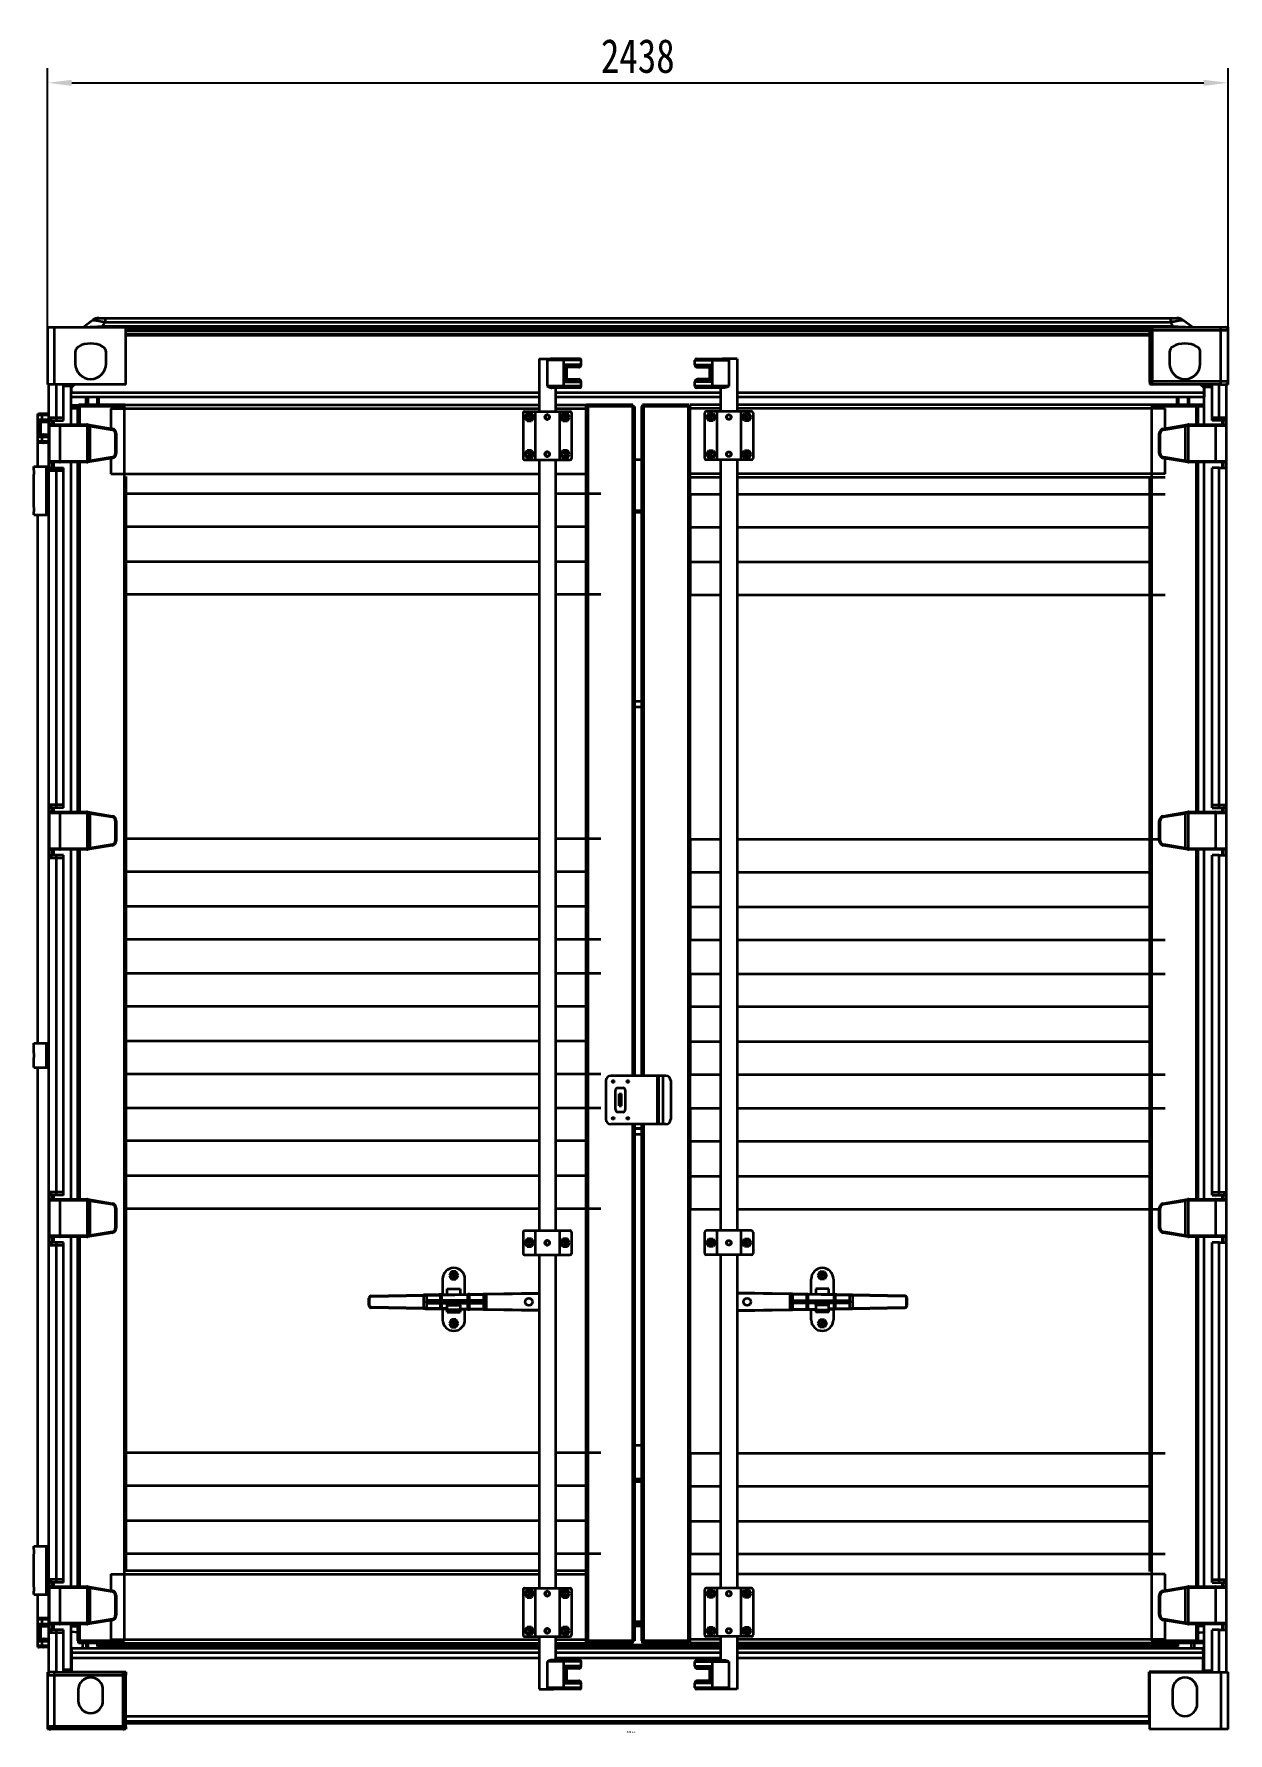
# Model space of a CAD drawing. Header units: millimetres. Extents: x 32496 to 166256, y 3504 to 23939.
# Drawn here: x 36291 to 38757, y 14983 to 18492 of the extents above; entities that cross this region are included whole.
import ezdxf
from ezdxf.enums import TextEntityAlignment as Align

# ---------------------------------------------------------------- set-up
doc = ezdxf.new("R2010")
doc.units = ezdxf.units.MM
doc.header["$PDSIZE"] = -5
doc.linetypes.add('CENTER', pattern=[50.8, 31.75, -6.35, 6.35, -6.35])
doc.layers.get('0').update_dxf_attribs({"lineweight": 35})
doc.layers.get('Defpoints').update_dxf_attribs({"lineweight": 18})
doc.layers.add('FORM', color=7, linetype='Continuous', lineweight=18)
doc.styles.add('KEHUA', font='仿宋_GB2312.ttf')
doc.styles.get("Standard").update_dxf_attribs({"font": '仿宋_GB2312.ttf'})
doc.styles.add('仿宋', font='simfang.ttf', dxfattribs={"width": 0.8})
doc.dimstyles.new('6倍', dxfattribs={"dimscale": 20, "dimtxt": 3.5, "dimasz": 2.5, "dimexe": 1.5, "dimexo": 0, "dimgap": 1, "dimtad": 1, "dimdec": 1, "dimdsep": 46, "dimtxsty": '仿宋', "dimblk": '_CAXARROW', "dimcen": 2.5, "dimdle": 5, "dimclrd": 4, "dimclre": 4, "dimclrt": 3, "dimadec": 0, "dimazin": 0, "dimtfac": 1, "dimtdec": 1, "dimtmove": 0, "dimatfit": 3, "dimfxl": 1, "dimtolj": 1, "dimarcsym": 0})

msp = doc.modelspace()

# ---------------------------------------------------------------- texts
at = {"color": 1, "linetype": 'Continuous', "insert": (37524.352, 14986.055), "char_height": 3, "width": 17.60156, "attachment_point": 2, "line_spacing_factor": 0.9}
msp.add_mtext('比例 1:1', dxfattribs=at)

# ---------------------------------------------------------------- blocks, each defined once
blk = doc.blocks.new('_CAXARROW')
blk.add_hatch(color=0).paths.add_polyline_path([(0, 0), (-1, 0.125), (-1, -0.125)], flags=0)
blk = doc.blocks.new('*D5843')
at = {"color": 4, "linetype": 'Continuous', "lineweight": -2}
for p, q in [((36319.4, 17886.3), (36319.4, 18421.2)), ((36369.4, 18391.2), (38707.4, 18391.2)), ((38757.4, 17886.3), (38757.4, 18421.2))]:
    blk.add_line(p, q, dxfattribs=at)
at = {"layer": 'Defpoints', "color": 0}
for p in [(38757.4, 18391.2), (36319.4, 17886.3), (38757.4, 17886.3)]:
    blk.add_point(p, dxfattribs=at)
at = {"color": 4, "linetype": 'ByBlock', "lineweight": -2, "xscale": 50, "yscale": 50, "zscale": 50, "rotation": 180}
blk.add_blockref('_CAXARROW', (36319.4, 18391.2), dxfattribs=at)
at = {"color": 4, "linetype": 'ByBlock', "lineweight": -2, "xscale": 50, "yscale": 50, "zscale": 50}
blk.add_blockref('_CAXARROW', (38757.4, 18391.2), dxfattribs=at)
at = {"color": 3, "insert": (37538.4, 18446.2), "char_height": 70, "attachment_point": 5, "style": '仿宋'}
blk.add_mtext('\\A1;2438', dxfattribs=at)
blk = doc.blocks.new('KH01-M017S_1_46')
at = {"layer": 'FORM'}
h = blk.add_hatch(color=256, dxfattribs=at)
edge = h.paths.add_edge_path()
edge.add_spline(control_points=[(378.413, 12.147), (378.419, 12.15), (378.432, 12.155), (378.458, 12.166), (378.491, 12.18), (378.534, 12.197), (378.586, 12.218), (378.659, 12.248), (378.749, 12.283), (379.069, 12.407), (379.477, 12.554), (379.984, 12.723), (380.383, 12.849), (381.015, 13.038), (381.584, 13.194), (382.127, 13.332), (382.455, 13.413), (382.905, 13.519), (383.436, 13.636), (383.991, 13.749), (384.535, 13.853), (385.092, 13.95), (385.761, 14.056), (386.604, 14.172), (387.536, 14.272), (388.546, 14.344), (389.382, 14.37), (390.082, 14.362), (390.48, 14.345), (390.785, 14.325), (391.047, 14.304), (391.256, 14.279), (391.379, 14.265)], knot_values=[0, 0, 0, 0, 0.156664, 0.371959, 0.73002, 1.086761, 1.571408, 2.187305, 3.117296, 4.104866, 11.080452, 14.356878, 17.978783, 21.936292, 31.461629, 33.287236, 36.476518, 40.233224, 45.267375, 50.601102, 54.907409, 59.6558, 65.256225, 72.484809, 81.732527, 89.561828, 98.750059, 103.420502, 107.725121, 109.100253, 111.344408, 114.549621, 114.549621, 114.549621, 114.549621], degree=3, periodic=0)
edge.add_line((391.379, 14.265), (392.979, 15.61))
edge.add_spline(control_points=[(392.979, 15.61), (392.892, 15.612), (392.737, 15.614), (392.321, 15.61), (391.755, 15.591), (390.909, 15.539), (390.063, 15.462), (389.182, 15.358), (388.437, 15.253), (387.666, 15.128), (386.822, 14.973), (385.934, 14.786), (384.967, 14.557), (384.153, 14.34), (383.397, 14.118), (382.851, 13.948), (382.368, 13.788), (381.961, 13.647), (381.555, 13.501), (381.15, 13.349), (380.734, 13.187), (380.26, 12.995), (379.829, 12.81), (379.393, 12.616), (379.118, 12.49), (378.89, 12.382), (378.751, 12.315), (378.645, 12.264), (378.57, 12.227), (378.506, 12.196), (378.453, 12.17), (378.413, 12.15)], knot_values=[0, 0, 0, 0, 2.251095, 4.037337, 10.776802, 16.941191, 26.033653, 32.819381, 39.939825, 45.569154, 53.075632, 62.20946, 69.106964, 78.847478, 84.06424, 89.557573, 93.671808, 97.270439, 100.741865, 104.859393, 108.490807, 112.321634, 118.121301, 120.665247, 124.704879, 125.969872, 127.219945, 128.699407, 129.029051, 129.388976, 130.547522, 130.547522, 130.547522, 130.547522], degree=3, periodic=0)
edge.add_line((378.413, 12.15), (378.413, 12.147))
edge = h.paths.add_edge_path()
edge.add_spline(control_points=[(395.098, 17.398), (394.995, 17.391), (394.684, 17.372), (394.126, 17.326), (393.393, 17.253), (392.669, 17.168), (391.878, 17.062), (391.101, 16.945), (390.26, 16.802), (389.511, 16.662), (388.765, 16.51), (387.95, 16.33), (386.935, 16.084), (385.967, 15.82), (385.041, 15.544), (384.369, 15.327), (383.665, 15.085), (383.178, 14.907), (382.737, 14.738), (382.421, 14.614), (382.073, 14.472), (381.696, 14.312), (381.351, 14.161), (381.014, 14.007), (380.762, 13.889), (380.545, 13.784), (380.378, 13.703), (380.219, 13.624), (380.072, 13.549), (379.957, 13.49), (379.882, 13.451), (379.835, 13.426), (379.795, 13.405), (379.763, 13.389), (379.741, 13.377), (379.725, 13.368), (379.713, 13.362), (379.706, 13.359), (379.701, 13.356), (379.691, 13.351), (379.684, 13.347), (379.678, 13.343)], knot_values=[0, 0, 0, 0, 2.680353, 8.080102, 14.525223, 21.795446, 26.996981, 35.223274, 42.186163, 49.123825, 54.985268, 61.936161, 70.776751, 82.081783, 87.958375, 95.855856, 100.393206, 107.28013, 109.30614, 112.631833, 116.092756, 119.061369, 123.262575, 125.863085, 128.659319, 130.501924, 132.117781, 133.478264, 135.092176, 136.398381, 136.830552, 137.285081, 137.781478, 138.00503, 138.221778, 138.412163, 138.495693, 138.564209, 138.610851, 138.665588, 138.837288, 138.837288, 138.837288, 138.837288], degree=3, periodic=0)
edge.add_spline(control_points=[(379.678, 13.343), (379.69, 13.349), (379.705, 13.355), (379.73, 13.366), (379.753, 13.376), (379.781, 13.387), (379.823, 13.405), (379.888, 13.432), (379.989, 13.474), (380.132, 13.532), (380.293, 13.596), (380.522, 13.685), (380.773, 13.781), (381.099, 13.902), (381.412, 14.015), (381.765, 14.139), (382.097, 14.252), (382.524, 14.394), (383.033, 14.558), (383.661, 14.749), (384.478, 14.985), (385.354, 15.218), (386.312, 15.448), (387.214, 15.645), (388.149, 15.825), (389.144, 15.99), (390.069, 16.117), (390.944, 16.211), (391.665, 16.271), (392.302, 16.309), (392.838, 16.329), (393.285, 16.338), (393.609, 16.339), (393.783, 16.338), (393.837, 16.338)], knot_values=[0, 0, 0, 0, 0.336928, 0.432734, 0.707624, 0.978258, 1.215264, 1.906319, 2.7907, 4.064011, 5.895574, 7.292648, 10.433281, 12.879811, 16.299953, 19.064562, 22.609088, 25.392075, 30.733019, 36.473671, 42.429405, 52.793357, 59.98618, 67.989181, 76.755881, 84.68391, 94.163165, 100.978893, 107.509874, 112.933503, 117.520651, 121.429385, 124.524463, 125.936083, 125.936083, 125.936083, 125.936083], degree=3, periodic=0)
edge.add_line((393.837, 16.338), (395.098, 17.398))
edge = h.paths.add_edge_path()
edge.add_spline(control_points=[(381.464, 14.609), (381.495, 14.622), (381.533, 14.639), (381.592, 14.664), (381.632, 14.681), (381.679, 14.701), (381.737, 14.725), (381.808, 14.755), (381.886, 14.787), (381.955, 14.815), (382.02, 14.841), (382.162, 14.899), (382.328, 14.965), (382.532, 15.045), (382.698, 15.109), (382.88, 15.178), (383.124, 15.271), (383.443, 15.389), (383.811, 15.521), (384.186, 15.654), (384.547, 15.778), (385, 15.931), (385.481, 16.087), (386.067, 16.271), (386.689, 16.459), (387.417, 16.668), (388.264, 16.896), (389.257, 17.143), (390.402, 17.398), (391.524, 17.614), (392.875, 17.834), (393.999, 17.971), (394.882, 18.042), (395.305, 18.07), (395.617, 18.087), (395.849, 18.096), (395.919, 18.099)], knot_values=[0, 0, 0, 0, 0.87523, 1.097172, 1.661139, 2.006644, 2.394707, 3.319909, 4.000149, 4.564089, 5.273105, 5.807208, 8.534045, 9.922459, 11.490078, 13.143715, 14.970889, 18.271272, 21.972058, 25.101434, 28.583578, 31.886236, 37.516261, 41.697583, 47.831275, 54.357239, 61.361074, 70.587968, 80.8957, 91.788456, 100.237234, 116.399379, 121.13538, 123.220309, 127.403297, 129.240324, 129.240324, 129.240324, 129.240324], degree=3, periodic=0)
edge.add_line((395.919, 18.099), (396.997, 18.996))
edge.add_spline(control_points=[(396.997, 18.996), (396.942, 18.991), (396.755, 18.973), (396.389, 18.942), (395.816, 18.889), (395.08, 18.811), (394.224, 18.701), (393.404, 18.576), (392.551, 18.427), (391.757, 18.271), (390.973, 18.099), (390.298, 17.938), (389.744, 17.796), (389.313, 17.68), (389.019, 17.597), (388.754, 17.521), (388.51, 17.45), (388.187, 17.353), (387.763, 17.221), (386.719, 16.88), (385.697, 16.508), (384.676, 16.096), (384.211, 15.902), (383.775, 15.713), (383.353, 15.525), (382.97, 15.349), (382.634, 15.19), (382.381, 15.069), (382.174, 14.967), (381.999, 14.881), (381.89, 14.826), (381.798, 14.78), (381.728, 14.744), (381.68, 14.72), (381.648, 14.704), (381.624, 14.691), (381.599, 14.679), (381.573, 14.665), (381.55, 14.653), (381.527, 14.642), (381.498, 14.627), (381.476, 14.616), (381.464, 14.609)], knot_values=[0, 0, 0, 0, 1.415946, 4.874534, 9.525791, 16.349342, 24.095501, 31.901395, 37.873875, 46.559705, 52.896728, 58.700164, 64.561819, 67.721663, 70.273758, 72.503628, 74.875279, 76.849786, 81.251424, 86.396433, 105.364498, 109.451914, 114.955312, 118.441327, 121.766557, 126.943636, 129.37394, 131.411481, 134.218633, 135.360409, 136.47941, 137.392754, 138.026114, 138.511768, 138.781714, 138.967972, 139.22198, 139.499944, 139.713437, 139.907325, 140.168786, 140.545581, 140.545581, 140.545581, 140.545581], degree=3, periodic=0)
h = blk.add_hatch(color=256, dxfattribs=at)
edge = h.paths.add_edge_path()
edge.add_spline(control_points=[(378.413, 12.147), (378.419, 12.15), (378.432, 12.155), (378.458, 12.166), (378.491, 12.18), (378.534, 12.197), (378.586, 12.218), (378.659, 12.248), (378.749, 12.283), (379.069, 12.407), (379.477, 12.554), (379.984, 12.723), (380.383, 12.849), (381.015, 13.038), (381.584, 13.194), (382.127, 13.332), (382.455, 13.413), (382.905, 13.519), (383.436, 13.636), (383.991, 13.749), (384.535, 13.853), (385.092, 13.95), (385.761, 14.056), (386.604, 14.172), (387.536, 14.272), (388.546, 14.344), (389.382, 14.37), (390.082, 14.362), (390.48, 14.345), (390.785, 14.325), (391.047, 14.304), (391.256, 14.279), (391.379, 14.265)], knot_values=[0, 0, 0, 0, 0.156664, 0.371959, 0.73002, 1.086761, 1.571408, 2.187305, 3.117296, 4.104866, 11.080452, 14.356878, 17.978783, 21.936292, 31.461629, 33.287236, 36.476518, 40.233224, 45.267375, 50.601102, 54.907409, 59.6558, 65.256225, 72.484809, 81.732527, 89.561828, 98.750059, 103.420502, 107.725121, 109.100253, 111.344408, 114.549621, 114.549621, 114.549621, 114.549621], degree=3, periodic=0)
edge.add_line((391.379, 14.265), (392.979, 15.61))
edge.add_spline(control_points=[(392.979, 15.61), (392.892, 15.612), (392.737, 15.614), (392.321, 15.61), (391.755, 15.591), (390.909, 15.539), (390.063, 15.462), (389.182, 15.358), (388.437, 15.253), (387.666, 15.128), (386.822, 14.973), (385.934, 14.786), (384.967, 14.557), (384.153, 14.34), (383.397, 14.118), (382.851, 13.948), (382.368, 13.788), (381.961, 13.647), (381.555, 13.501), (381.15, 13.349), (380.734, 13.187), (380.26, 12.995), (379.829, 12.81), (379.393, 12.616), (379.118, 12.49), (378.89, 12.382), (378.751, 12.315), (378.645, 12.264), (378.57, 12.227), (378.506, 12.196), (378.453, 12.17), (378.413, 12.15)], knot_values=[0, 0, 0, 0, 2.251095, 4.037337, 10.776802, 16.941191, 26.033653, 32.819381, 39.939825, 45.569154, 53.075632, 62.20946, 69.106964, 78.847478, 84.06424, 89.557573, 93.671808, 97.270439, 100.741865, 104.859393, 108.490807, 112.321634, 118.121301, 120.665247, 124.704879, 125.969872, 127.219945, 128.699407, 129.029051, 129.388976, 130.547522, 130.547522, 130.547522, 130.547522], degree=3, periodic=0)
edge.add_line((378.413, 12.15), (378.413, 12.147))
edge = h.paths.add_edge_path()
edge.add_spline(control_points=[(395.098, 17.398), (394.995, 17.391), (394.684, 17.372), (394.126, 17.326), (393.393, 17.253), (392.669, 17.168), (391.878, 17.062), (391.101, 16.945), (390.26, 16.802), (389.511, 16.662), (388.765, 16.51), (387.95, 16.33), (386.935, 16.084), (385.967, 15.82), (385.041, 15.544), (384.369, 15.327), (383.665, 15.085), (383.178, 14.907), (382.737, 14.738), (382.421, 14.614), (382.073, 14.472), (381.696, 14.312), (381.351, 14.161), (381.014, 14.007), (380.762, 13.889), (380.545, 13.784), (380.378, 13.703), (380.219, 13.624), (380.072, 13.549), (379.957, 13.49), (379.882, 13.451), (379.835, 13.426), (379.795, 13.405), (379.763, 13.389), (379.741, 13.377), (379.725, 13.368), (379.713, 13.362), (379.706, 13.359), (379.701, 13.356), (379.691, 13.351), (379.684, 13.347), (379.678, 13.343)], knot_values=[0, 0, 0, 0, 2.680353, 8.080102, 14.525223, 21.795446, 26.996981, 35.223274, 42.186163, 49.123825, 54.985268, 61.936161, 70.776751, 82.081783, 87.958375, 95.855856, 100.393206, 107.28013, 109.30614, 112.631833, 116.092756, 119.061369, 123.262575, 125.863085, 128.659319, 130.501924, 132.117781, 133.478264, 135.092176, 136.398381, 136.830552, 137.285081, 137.781478, 138.00503, 138.221778, 138.412163, 138.495693, 138.564209, 138.610851, 138.665588, 138.837288, 138.837288, 138.837288, 138.837288], degree=3, periodic=0)
edge.add_spline(control_points=[(379.678, 13.343), (379.69, 13.349), (379.705, 13.355), (379.73, 13.366), (379.753, 13.376), (379.781, 13.387), (379.823, 13.405), (379.888, 13.432), (379.989, 13.474), (380.132, 13.532), (380.293, 13.596), (380.522, 13.685), (380.773, 13.781), (381.099, 13.902), (381.412, 14.015), (381.765, 14.139), (382.097, 14.252), (382.524, 14.394), (383.033, 14.558), (383.661, 14.749), (384.478, 14.985), (385.354, 15.218), (386.312, 15.448), (387.214, 15.645), (388.149, 15.825), (389.144, 15.99), (390.069, 16.117), (390.944, 16.211), (391.665, 16.271), (392.302, 16.309), (392.838, 16.329), (393.285, 16.338), (393.609, 16.339), (393.783, 16.338), (393.837, 16.338)], knot_values=[0, 0, 0, 0, 0.336928, 0.432734, 0.707624, 0.978258, 1.215264, 1.906319, 2.7907, 4.064011, 5.895574, 7.292648, 10.433281, 12.879811, 16.299953, 19.064562, 22.609088, 25.392075, 30.733019, 36.473671, 42.429405, 52.793357, 59.98618, 67.989181, 76.755881, 84.68391, 94.163165, 100.978893, 107.509874, 112.933503, 117.520651, 121.429385, 124.524463, 125.936083, 125.936083, 125.936083, 125.936083], degree=3, periodic=0)
edge.add_line((393.837, 16.338), (395.098, 17.398))
edge = h.paths.add_edge_path()
edge.add_spline(control_points=[(381.464, 14.609), (381.495, 14.622), (381.533, 14.639), (381.592, 14.664), (381.632, 14.681), (381.679, 14.701), (381.737, 14.725), (381.808, 14.755), (381.886, 14.787), (381.955, 14.815), (382.02, 14.841), (382.162, 14.899), (382.328, 14.965), (382.532, 15.045), (382.698, 15.109), (382.88, 15.178), (383.124, 15.271), (383.443, 15.389), (383.811, 15.521), (384.186, 15.654), (384.547, 15.778), (385, 15.931), (385.481, 16.087), (386.067, 16.271), (386.689, 16.459), (387.417, 16.668), (388.264, 16.896), (389.257, 17.143), (390.402, 17.398), (391.524, 17.614), (392.875, 17.834), (393.999, 17.971), (394.882, 18.042), (395.305, 18.07), (395.617, 18.087), (395.849, 18.096), (395.919, 18.099)], knot_values=[0, 0, 0, 0, 0.87523, 1.097172, 1.661139, 2.006644, 2.394707, 3.319909, 4.000149, 4.564089, 5.273105, 5.807208, 8.534045, 9.922459, 11.490078, 13.143715, 14.970889, 18.271272, 21.972058, 25.101434, 28.583578, 31.886236, 37.516261, 41.697583, 47.831275, 54.357239, 61.361074, 70.587968, 80.8957, 91.788456, 100.237234, 116.399379, 121.13538, 123.220309, 127.403297, 129.240324, 129.240324, 129.240324, 129.240324], degree=3, periodic=0)
edge.add_line((395.919, 18.099), (396.997, 18.996))
edge.add_spline(control_points=[(396.997, 18.996), (396.942, 18.991), (396.755, 18.973), (396.389, 18.942), (395.816, 18.889), (395.08, 18.811), (394.224, 18.701), (393.404, 18.576), (392.551, 18.427), (391.757, 18.271), (390.973, 18.099), (390.298, 17.938), (389.744, 17.796), (389.313, 17.68), (389.019, 17.597), (388.754, 17.521), (388.51, 17.45), (388.187, 17.353), (387.763, 17.221), (386.719, 16.88), (385.697, 16.508), (384.676, 16.096), (384.211, 15.902), (383.775, 15.713), (383.353, 15.525), (382.97, 15.349), (382.634, 15.19), (382.381, 15.069), (382.174, 14.967), (381.999, 14.881), (381.89, 14.826), (381.798, 14.78), (381.728, 14.744), (381.68, 14.72), (381.648, 14.704), (381.624, 14.691), (381.599, 14.679), (381.573, 14.665), (381.55, 14.653), (381.527, 14.642), (381.498, 14.627), (381.476, 14.616), (381.464, 14.609)], knot_values=[0, 0, 0, 0, 1.415946, 4.874534, 9.525791, 16.349342, 24.095501, 31.901395, 37.873875, 46.559705, 52.896728, 58.700164, 64.561819, 67.721663, 70.273758, 72.503628, 74.875279, 76.849786, 81.251424, 86.396433, 105.364498, 109.451914, 114.955312, 118.441327, 121.766557, 126.943636, 129.37394, 131.411481, 134.218633, 135.360409, 136.47941, 137.392754, 138.026114, 138.511768, 138.781714, 138.967972, 139.22198, 139.499944, 139.713437, 139.907325, 140.168786, 140.545581, 140.545581, 140.545581, 140.545581], degree=3, periodic=0)
h = blk.add_hatch(color=256, dxfattribs=at)
h.paths.add_polyline_path([(372.771, 17.37), (374.103, 18.566), (373.532, 18.566), (372.404, 17.492), (372.731, 18.566), (372.157, 18.566), (371.378, 16.009), (371.952, 16.009), (372.206, 16.843), (372.324, 16.95), (372.791, 16.009), (373.463, 16.009)])
h.paths.add_polyline_path([(374.556, 17.116), (375.316, 17.116), (375.433, 17.5), (374.673, 17.5), (374.881, 18.186), (375.862, 18.186), (375.977, 18.566), (374.423, 18.566), (373.645, 16.009), (375.266, 16.009), (375.381, 16.388), (374.334, 16.388)])
h.paths.add_polyline_path([(376.528, 17.107), (377.178, 17.107), (376.844, 16.009), (377.418, 16.009), (378.196, 18.566), (377.623, 18.566), (377.298, 17.5), (376.648, 17.5), (376.972, 18.566), (376.398, 18.566), (375.62, 16.009), (376.194, 16.009)])
edge = h.paths.add_edge_path()
edge.add_spline(control_points=[(379.554, 16.784), (379.541, 16.746), (379.52, 16.683), (379.47, 16.582), (379.399, 16.48), (379.279, 16.402), (379.148, 16.365), (379.006, 16.354), (378.854, 16.357), (378.685, 16.44), (378.672, 16.592), (378.687, 16.696), (378.712, 16.784), (378.739, 16.87), (378.764, 16.954), (378.786, 17.027), (378.801, 17.076), (378.808, 17.1)], knot_values=[0, 0, 0, 0, 0.105439, 0.175974, 0.297576, 0.427897, 0.546372, 0.654285, 0.8004, 0.953289, 1.092889, 1.163295, 1.23452, 1.333613, 1.4, 1.468312, 1.53416, 1.53416, 1.53416, 1.53416], degree=3, periodic=0)
edge.add_line((378.808, 17.1), (379.255, 18.566))
edge.add_line((379.255, 18.566), (378.681, 18.566))
edge.add_line((378.681, 18.566), (378.157, 16.845))
edge.add_spline(control_points=[(378.157, 16.845), (378.14, 16.785), (378.111, 16.678), (378.093, 16.523), (378.1, 16.361), (378.15, 16.213), (378.278, 16.083), (378.441, 16.015), (378.676, 15.975), (378.935, 15.972), (379.186, 16.006), (379.379, 16.068), (379.532, 16.146), (379.664, 16.248), (379.79, 16.381), (379.881, 16.523), (379.938, 16.653), (379.96, 16.72), (379.968, 16.746)], knot_values=[0, 0, 0, 0, 0.16244, 0.295474, 0.408693, 0.589446, 0.693615, 0.880802, 1.044403, 1.320889, 1.561193, 1.710409, 1.856093, 2.010027, 2.149934, 2.338385, 2.451511, 2.524594, 2.524594, 2.524594, 2.524594], degree=3, periodic=0)
edge.add_line((379.968, 16.746), (380.522, 18.566))
edge.add_line((380.522, 18.566), (380.096, 18.566))
edge.add_line((380.096, 18.566), (379.554, 16.784))
h.paths.add_polyline_path([(379.951, 16.009), (380.418, 16.009), (380.798, 16.622), (381.641, 16.622), (381.643, 16.009), (382.232, 16.009), (382.125, 18.566), (381.589, 18.566)])
h.paths.add_polyline_path([(381.603, 17.929), (381.631, 16.992), (381.022, 16.992)], flags=16)
h = blk.add_hatch(color=256, dxfattribs=at)
h.paths.add_polyline_path([(372.771, 17.37), (374.103, 18.566), (373.532, 18.566), (372.404, 17.492), (372.731, 18.566), (372.157, 18.566), (371.378, 16.009), (371.952, 16.009), (372.206, 16.843), (372.324, 16.95), (372.791, 16.009), (373.463, 16.009)])
h.paths.add_polyline_path([(374.556, 17.116), (375.316, 17.116), (375.433, 17.5), (374.673, 17.5), (374.881, 18.186), (375.862, 18.186), (375.977, 18.566), (374.423, 18.566), (373.645, 16.009), (375.266, 16.009), (375.381, 16.388), (374.334, 16.388)])
h.paths.add_polyline_path([(376.528, 17.107), (377.178, 17.107), (376.844, 16.009), (377.418, 16.009), (378.196, 18.566), (377.623, 18.566), (377.298, 17.5), (376.648, 17.5), (376.972, 18.566), (376.398, 18.566), (375.62, 16.009), (376.194, 16.009)])
edge = h.paths.add_edge_path()
edge.add_spline(control_points=[(379.554, 16.784), (379.541, 16.746), (379.52, 16.683), (379.47, 16.582), (379.399, 16.48), (379.279, 16.402), (379.148, 16.365), (379.006, 16.354), (378.854, 16.357), (378.685, 16.44), (378.672, 16.592), (378.687, 16.696), (378.712, 16.784), (378.739, 16.87), (378.764, 16.954), (378.786, 17.027), (378.801, 17.076), (378.808, 17.1)], knot_values=[0, 0, 0, 0, 0.105439, 0.175974, 0.297576, 0.427897, 0.546372, 0.654285, 0.8004, 0.953289, 1.092889, 1.163295, 1.23452, 1.333613, 1.4, 1.468312, 1.53416, 1.53416, 1.53416, 1.53416], degree=3, periodic=0)
edge.add_line((378.808, 17.1), (379.255, 18.566))
edge.add_line((379.255, 18.566), (378.681, 18.566))
edge.add_line((378.681, 18.566), (378.157, 16.845))
edge.add_spline(control_points=[(378.157, 16.845), (378.14, 16.785), (378.111, 16.678), (378.093, 16.523), (378.1, 16.361), (378.15, 16.213), (378.278, 16.083), (378.441, 16.015), (378.676, 15.975), (378.935, 15.972), (379.186, 16.006), (379.379, 16.068), (379.532, 16.146), (379.664, 16.248), (379.79, 16.381), (379.881, 16.523), (379.938, 16.653), (379.96, 16.72), (379.968, 16.746)], knot_values=[0, 0, 0, 0, 0.16244, 0.295474, 0.408693, 0.589446, 0.693615, 0.880802, 1.044403, 1.320889, 1.561193, 1.710409, 1.856093, 2.010027, 2.149934, 2.338385, 2.451511, 2.524594, 2.524594, 2.524594, 2.524594], degree=3, periodic=0)
edge.add_line((379.968, 16.746), (380.522, 18.566))
edge.add_line((380.522, 18.566), (380.096, 18.566))
edge.add_line((380.096, 18.566), (379.554, 16.784))
h.paths.add_polyline_path([(379.951, 16.009), (380.418, 16.009), (380.798, 16.622), (381.641, 16.622), (381.643, 16.009), (382.232, 16.009), (382.125, 18.566), (381.589, 18.566)])
h.paths.add_polyline_path([(381.603, 17.929), (381.631, 16.992), (381.022, 16.992)], flags=16)
h = blk.add_hatch(color=256, dxfattribs=at)
edge = h.paths.add_edge_path()
edge.add_spline(control_points=[(380.43, 14.253), (380.408, 14.245), (380.373, 14.232), (380.322, 14.213), (380.274, 14.195), (380.197, 14.167), (380.101, 14.132), (379.976, 14.088), (379.83, 14.037), (379.663, 13.98), (379.434, 13.903), (379.178, 13.82), (378.877, 13.725), (378.59, 13.639), (378.244, 13.539), (377.925, 13.453), (377.591, 13.371), (377.25, 13.292), (376.865, 13.217), (376.46, 13.148), (376.127, 13.099), (375.794, 13.056), (375.484, 13.02), (375.152, 12.987), (374.855, 12.962), (374.583, 12.943), (374.363, 12.93), (374.149, 12.919), (373.961, 12.911), (373.753, 12.905), (373.531, 12.899), (373.363, 12.9), (373.271, 12.901)], knot_values=[0, 0, 0, 0, 0.600039, 0.983366, 1.39585, 1.930183, 3.100726, 4.069772, 5.362361, 7.099273, 8.662641, 11.614304, 14.083951, 16.861282, 19.378594, 23.436438, 25.442946, 28.286776, 32.526298, 35.605395, 38.962952, 41.243311, 44.314415, 47.068877, 49.889552, 52.058194, 54.134731, 55.62173, 57.606252, 59.02685, 61.006569, 63.381216, 63.381216, 63.381216, 63.381216], degree=3, periodic=0)
edge.add_line((373.271, 12.901), (372.618, 12.351))
edge.add_line((372.618, 12.351), (372.98, 12.366))
edge.add_line((372.98, 12.366), (373.488, 12.403))
edge.add_line((373.488, 12.403), (374.296, 12.49))
edge.add_line((374.296, 12.49), (375.113, 12.612))
edge.add_line((375.113, 12.612), (375.577, 12.695))
edge.add_line((375.577, 12.695), (375.917, 12.762))
edge.add_line((375.917, 12.762), (376.47, 12.883))
edge.add_line((376.47, 12.883), (376.877, 12.981))
edge.add_line((376.877, 12.981), (377.253, 13.08))
edge.add_line((377.253, 13.08), (377.725, 13.213))
edge.add_line((377.725, 13.213), (378.124, 13.335))
edge.add_line((378.124, 13.335), (378.661, 13.515))
edge.add_line((378.661, 13.515), (379.057, 13.659))
edge.add_line((379.057, 13.659), (379.503, 13.835))
edge.add_line((379.503, 13.835), (379.664, 13.902))
edge.add_line((379.664, 13.902), (379.812, 13.966))
edge.add_line((379.812, 13.966), (379.964, 14.033))
edge.add_line((379.964, 14.033), (380.1, 14.095))
edge.add_line((380.1, 14.095), (380.163, 14.125))
edge.add_line((380.163, 14.125), (380.215, 14.149))
edge.add_line((380.215, 14.149), (380.261, 14.171))
edge.add_line((380.261, 14.171), (380.358, 14.218))
edge.add_line((380.358, 14.218), (380.377, 14.227))
edge.add_line((380.377, 14.227), (380.393, 14.235))
edge.add_line((380.393, 14.235), (380.406, 14.241))
edge.add_line((380.406, 14.241), (380.409, 14.243))
edge.add_line((380.409, 14.243), (380.43, 14.253))
h.paths.add_polyline_path([(378.748, 12.974), (378.658, 12.932), (378.419, 12.824), (378.236, 12.744), (378.034, 12.66), (377.636, 12.502), (377.273, 12.369), (376.684, 12.173), (376.137, 12.013), (375.497, 11.849), (374.992, 11.737), (374.503, 11.643), (373.963, 11.553), (373.404, 11.475), (372.673, 11.392), (372.135, 11.343), (371.683, 11.307), (371.338, 11.28), (372.062, 11.887), (372.369, 11.894), (372.587, 11.9), (372.772, 11.907), (372.965, 11.916), (373.192, 11.928), (373.368, 11.939), (373.519, 11.949), (373.724, 11.965), (374.019, 11.99), (374.408, 12.028), (374.716, 12.063), (374.906, 12.086), (375.2, 12.126), (375.331, 12.145), (375.588, 12.184), (375.9, 12.237), (376.133, 12.279), (376.37, 12.325), (376.63, 12.379), (376.854, 12.43), (377.165, 12.504), (377.448, 12.578), (377.75, 12.662), (378.017, 12.743), (378.129, 12.779), (378.376, 12.861), (378.507, 12.907), (378.644, 12.957), (378.775, 13.006), (378.844, 13.033), (378.917, 13.062), (378.952, 13.076), (378.975, 13.085), (379.002, 13.096), (378.882, 13.037)])
h.paths.add_polyline_path([(373.159, 10.883), (372.762, 10.836), (372.336, 10.793), (372.089, 10.77), (371.782, 10.746), (371.342, 10.716), (370.84, 10.688), (370.613, 10.677), (369.633, 9.857), (369.81, 9.873), (369.989, 9.89), (370.218, 9.912), (370.496, 9.94), (370.762, 9.969), (371.07, 10.005), (371.513, 10.063), (371.86, 10.113), (372.325, 10.187), (372.754, 10.264), (373.071, 10.326), (373.443, 10.405), (373.68, 10.46), (374.242, 10.601), (374.716, 10.735), (375.169, 10.877), (375.507, 10.993), (375.83, 11.112), (376.078, 11.209), (376.35, 11.322), (376.577, 11.421), (376.713, 11.484), (376.83, 11.538), (376.927, 11.585), (377.05, 11.646), (377.152, 11.698), (377.207, 11.726), (377.28, 11.764), (377.32, 11.786), (377.356, 11.805), (377.385, 11.821), (377.415, 11.837), (377.432, 11.847), (377.475, 11.87), (377.49, 11.878), (377.504, 11.886), (377.408, 11.853), (377.291, 11.812), (377.102, 11.749), (376.814, 11.657), (376.424, 11.541), (376.22, 11.484), (375.947, 11.411), (375.761, 11.364), (375.52, 11.305), (375.274, 11.249), (374.901, 11.169), (374.496, 11.09), (374.106, 11.022), (373.784, 10.971), (373.441, 10.921)])
h = blk.add_hatch(color=256, dxfattribs=at)
edge = h.paths.add_edge_path()
edge.add_spline(control_points=[(380.43, 14.253), (380.408, 14.245), (380.373, 14.232), (380.322, 14.213), (380.274, 14.195), (380.197, 14.167), (380.101, 14.132), (379.976, 14.088), (379.83, 14.037), (379.663, 13.98), (379.434, 13.903), (379.178, 13.82), (378.877, 13.725), (378.59, 13.639), (378.244, 13.539), (377.925, 13.453), (377.591, 13.371), (377.25, 13.292), (376.865, 13.217), (376.46, 13.148), (376.127, 13.099), (375.794, 13.056), (375.484, 13.02), (375.152, 12.987), (374.855, 12.962), (374.583, 12.943), (374.363, 12.93), (374.149, 12.919), (373.961, 12.911), (373.753, 12.905), (373.531, 12.899), (373.363, 12.9), (373.271, 12.901)], knot_values=[0, 0, 0, 0, 0.600039, 0.983366, 1.39585, 1.930183, 3.100726, 4.069772, 5.362361, 7.099273, 8.662641, 11.614304, 14.083951, 16.861282, 19.378594, 23.436438, 25.442946, 28.286776, 32.526298, 35.605395, 38.962952, 41.243311, 44.314415, 47.068877, 49.889552, 52.058194, 54.134731, 55.62173, 57.606252, 59.02685, 61.006569, 63.381216, 63.381216, 63.381216, 63.381216], degree=3, periodic=0)
edge.add_line((373.271, 12.901), (372.618, 12.351))
edge.add_line((372.618, 12.351), (372.98, 12.366))
edge.add_line((372.98, 12.366), (373.488, 12.403))
edge.add_line((373.488, 12.403), (374.296, 12.49))
edge.add_line((374.296, 12.49), (375.113, 12.612))
edge.add_line((375.113, 12.612), (375.577, 12.695))
edge.add_line((375.577, 12.695), (375.917, 12.762))
edge.add_line((375.917, 12.762), (376.47, 12.883))
edge.add_line((376.47, 12.883), (376.877, 12.981))
edge.add_line((376.877, 12.981), (377.253, 13.08))
edge.add_line((377.253, 13.08), (377.725, 13.213))
edge.add_line((377.725, 13.213), (378.124, 13.335))
edge.add_line((378.124, 13.335), (378.661, 13.515))
edge.add_line((378.661, 13.515), (379.057, 13.659))
edge.add_line((379.057, 13.659), (379.503, 13.835))
edge.add_line((379.503, 13.835), (379.664, 13.902))
edge.add_line((379.664, 13.902), (379.812, 13.966))
edge.add_line((379.812, 13.966), (379.964, 14.033))
edge.add_line((379.964, 14.033), (380.1, 14.095))
edge.add_line((380.1, 14.095), (380.163, 14.125))
edge.add_line((380.163, 14.125), (380.215, 14.149))
edge.add_line((380.215, 14.149), (380.261, 14.171))
edge.add_line((380.261, 14.171), (380.358, 14.218))
edge.add_line((380.358, 14.218), (380.377, 14.227))
edge.add_line((380.377, 14.227), (380.393, 14.235))
edge.add_line((380.393, 14.235), (380.406, 14.241))
edge.add_line((380.406, 14.241), (380.409, 14.243))
edge.add_line((380.409, 14.243), (380.43, 14.253))
h.paths.add_polyline_path([(378.748, 12.974), (378.658, 12.932), (378.419, 12.824), (378.236, 12.744), (378.034, 12.66), (377.636, 12.502), (377.273, 12.369), (376.684, 12.173), (376.137, 12.013), (375.497, 11.849), (374.992, 11.737), (374.503, 11.643), (373.963, 11.553), (373.404, 11.475), (372.673, 11.392), (372.135, 11.343), (371.683, 11.307), (371.338, 11.28), (372.062, 11.887), (372.369, 11.894), (372.587, 11.9), (372.772, 11.907), (372.965, 11.916), (373.192, 11.928), (373.368, 11.939), (373.519, 11.949), (373.724, 11.965), (374.019, 11.99), (374.408, 12.028), (374.716, 12.063), (374.906, 12.086), (375.2, 12.126), (375.331, 12.145), (375.588, 12.184), (375.9, 12.237), (376.133, 12.279), (376.37, 12.325), (376.63, 12.379), (376.854, 12.43), (377.165, 12.504), (377.448, 12.578), (377.75, 12.662), (378.017, 12.743), (378.129, 12.779), (378.376, 12.861), (378.507, 12.907), (378.644, 12.957), (378.775, 13.006), (378.844, 13.033), (378.917, 13.062), (378.952, 13.076), (378.975, 13.085), (379.002, 13.096), (378.882, 13.037)])
h.paths.add_polyline_path([(373.159, 10.883), (372.762, 10.836), (372.336, 10.793), (372.089, 10.77), (371.782, 10.746), (371.342, 10.716), (370.84, 10.688), (370.613, 10.677), (369.633, 9.857), (369.81, 9.873), (369.989, 9.89), (370.218, 9.912), (370.496, 9.94), (370.762, 9.969), (371.07, 10.005), (371.513, 10.063), (371.86, 10.113), (372.325, 10.187), (372.754, 10.264), (373.071, 10.326), (373.443, 10.405), (373.68, 10.46), (374.242, 10.601), (374.716, 10.735), (375.169, 10.877), (375.507, 10.993), (375.83, 11.112), (376.078, 11.209), (376.35, 11.322), (376.577, 11.421), (376.713, 11.484), (376.83, 11.538), (376.927, 11.585), (377.05, 11.646), (377.152, 11.698), (377.207, 11.726), (377.28, 11.764), (377.32, 11.786), (377.356, 11.805), (377.385, 11.821), (377.415, 11.837), (377.432, 11.847), (377.475, 11.87), (377.49, 11.878), (377.504, 11.886), (377.408, 11.853), (377.291, 11.812), (377.102, 11.749), (376.814, 11.657), (376.424, 11.541), (376.22, 11.484), (375.947, 11.411), (375.761, 11.364), (375.52, 11.305), (375.274, 11.249), (374.901, 11.169), (374.496, 11.09), (374.106, 11.022), (373.784, 10.971), (373.441, 10.921)])
h = blk.add_hatch(color=256, dxfattribs=at)
h.paths.add_polyline_path([(381.932, 9.193), (382.505, 9.193), (383.168, 11.371), (383.723, 11.371), (383.839, 11.751), (382.141, 11.751), (382.025, 11.371), (382.594, 11.371)])
h.paths.add_polyline_path([(384.358, 10.685), (384.567, 11.371), (385.547, 11.371), (385.663, 11.751), (384.108, 11.751), (383.33, 9.193), (384.951, 9.193), (385.067, 9.573), (384.019, 9.573), (384.241, 10.3), (385.001, 10.3), (385.118, 10.685)])
edge = h.paths.add_edge_path()
edge.add_spline(control_points=[(387.691, 11.691), (387.659, 11.707), (387.594, 11.737), (387.462, 11.765), (387.337, 11.778), (387.21, 11.782), (387.094, 11.784), (386.955, 11.774), (386.788, 11.742), (386.608, 11.684), (386.43, 11.596), (386.265, 11.488), (386.105, 11.36), (385.966, 11.217), (385.856, 11.076), (385.772, 10.945), (385.698, 10.806), (385.628, 10.643), (385.575, 10.475), (385.522, 10.298), (385.484, 10.122), (385.466, 9.938), (385.477, 9.737), (385.535, 9.55), (385.654, 9.389), (385.793, 9.276), (385.98, 9.193), (386.176, 9.155), (386.375, 9.15), (386.548, 9.159), (386.72, 9.187), (386.854, 9.218), (386.93, 9.252), (386.952, 9.262)], knot_values=[0, 0, 0, 0, 0.094327, 0.188861, 0.354035, 0.426976, 0.524495, 0.660488, 0.793249, 0.974073, 1.15866, 1.314999, 1.494323, 1.700144, 1.839857, 1.965338, 2.109272, 2.255073, 2.435958, 2.571434, 2.743435, 2.910625, 3.060233, 3.271652, 3.418257, 3.581203, 3.741184, 3.952319, 4.104991, 4.267027, 4.409053, 4.56513, 4.628123, 4.628123, 4.628123, 4.628123], degree=3, periodic=0)
edge.add_line((386.952, 9.262), (387.072, 9.655))
edge.add_spline(control_points=[(387.072, 9.655), (387.056, 9.65), (387, 9.63), (386.888, 9.597), (386.746, 9.561), (386.594, 9.547), (386.454, 9.542), (386.305, 9.567), (386.182, 9.646), (386.107, 9.766), (386.076, 9.896), (386.074, 10.067), (386.105, 10.251), (386.157, 10.442), (386.219, 10.634), (386.294, 10.8), (386.384, 10.951), (386.461, 11.056), (386.566, 11.168), (386.682, 11.263), (386.83, 11.341), (386.989, 11.387), (387.158, 11.392), (387.31, 11.38), (387.416, 11.355), (387.499, 11.329), (387.542, 11.308), (387.57, 11.293)], knot_values=[0, 0, 0, 0, 0.044382, 0.155592, 0.310236, 0.429451, 0.55896, 0.679755, 0.82353, 0.928625, 1.045923, 1.171112, 1.378929, 1.536053, 1.693974, 1.91136, 2.015255, 2.159493, 2.25385, 2.42054, 2.551535, 2.69402, 2.853166, 2.996278, 3.096489, 3.140149, 3.223749, 3.223749, 3.223749, 3.223749], degree=3, periodic=0)
edge.add_line((387.57, 11.293), (387.691, 11.691))
h.paths.add_polyline_path([(388.671, 11.751), (388.098, 11.751), (387.319, 9.193), (387.893, 9.193), (388.227, 10.291), (388.878, 10.291), (388.543, 9.193), (389.117, 9.193), (389.896, 11.751), (389.322, 11.751), (388.997, 10.685), (388.347, 10.685)])
h = blk.add_hatch(color=256, dxfattribs=at)
h.paths.add_polyline_path([(381.932, 9.193), (382.505, 9.193), (383.168, 11.371), (383.723, 11.371), (383.839, 11.751), (382.141, 11.751), (382.025, 11.371), (382.594, 11.371)])
h.paths.add_polyline_path([(384.358, 10.685), (384.567, 11.371), (385.547, 11.371), (385.663, 11.751), (384.108, 11.751), (383.33, 9.193), (384.951, 9.193), (385.067, 9.573), (384.019, 9.573), (384.241, 10.3), (385.001, 10.3), (385.118, 10.685)])
edge = h.paths.add_edge_path()
edge.add_spline(control_points=[(387.691, 11.691), (387.659, 11.707), (387.594, 11.737), (387.462, 11.765), (387.337, 11.778), (387.21, 11.782), (387.094, 11.784), (386.955, 11.774), (386.788, 11.742), (386.608, 11.684), (386.43, 11.596), (386.265, 11.488), (386.105, 11.36), (385.966, 11.217), (385.856, 11.076), (385.772, 10.945), (385.698, 10.806), (385.628, 10.643), (385.575, 10.475), (385.522, 10.298), (385.484, 10.122), (385.466, 9.938), (385.477, 9.737), (385.535, 9.55), (385.654, 9.389), (385.793, 9.276), (385.98, 9.193), (386.176, 9.155), (386.375, 9.15), (386.548, 9.159), (386.72, 9.187), (386.854, 9.218), (386.93, 9.252), (386.952, 9.262)], knot_values=[0, 0, 0, 0, 0.094327, 0.188861, 0.354035, 0.426976, 0.524495, 0.660488, 0.793249, 0.974073, 1.15866, 1.314999, 1.494323, 1.700144, 1.839857, 1.965338, 2.109272, 2.255073, 2.435958, 2.571434, 2.743435, 2.910625, 3.060233, 3.271652, 3.418257, 3.581203, 3.741184, 3.952319, 4.104991, 4.267027, 4.409053, 4.56513, 4.628123, 4.628123, 4.628123, 4.628123], degree=3, periodic=0)
edge.add_line((386.952, 9.262), (387.072, 9.655))
edge.add_spline(control_points=[(387.072, 9.655), (387.056, 9.65), (387, 9.63), (386.888, 9.597), (386.746, 9.561), (386.594, 9.547), (386.454, 9.542), (386.305, 9.567), (386.182, 9.646), (386.107, 9.766), (386.076, 9.896), (386.074, 10.067), (386.105, 10.251), (386.157, 10.442), (386.219, 10.634), (386.294, 10.8), (386.384, 10.951), (386.461, 11.056), (386.566, 11.168), (386.682, 11.263), (386.83, 11.341), (386.989, 11.387), (387.158, 11.392), (387.31, 11.38), (387.416, 11.355), (387.499, 11.329), (387.542, 11.308), (387.57, 11.293)], knot_values=[0, 0, 0, 0, 0.044382, 0.155592, 0.310236, 0.429451, 0.55896, 0.679755, 0.82353, 0.928625, 1.045923, 1.171112, 1.378929, 1.536053, 1.693974, 1.91136, 2.015255, 2.159493, 2.25385, 2.42054, 2.551535, 2.69402, 2.853166, 2.996278, 3.096489, 3.140149, 3.223749, 3.223749, 3.223749, 3.223749], degree=3, periodic=0)
edge.add_line((387.57, 11.293), (387.691, 11.691))
h.paths.add_polyline_path([(388.671, 11.751), (388.098, 11.751), (387.319, 9.193), (387.893, 9.193), (388.227, 10.291), (388.878, 10.291), (388.543, 9.193), (389.117, 9.193), (389.896, 11.751), (389.322, 11.751), (388.997, 10.685), (388.347, 10.685)])
at = {"layer": 'FORM', "color": 4}
for p, q in [((35, 297), (35, 292)), ((70, 297), (70, 292)), ((105, 297), (105, 292)), ((140, 297), (140, 292)), ((175, 297), (175, 292)), ((210, 297), (210, 288)), ((245, 297), (245, 292)), ((280, 297), (280, 292)), ((315, 297), (315, 292)), ((350, 297), (350, 292)), ((385, 297), (385, 292)), ((0, 260), (5, 260)), ((420, 260), (415, 260)), ((0, 222.5), (5, 222.5)), ((420, 222.5), (415, 222.5)), ((0, 185.5), (5, 185.5)), ((420, 185.5), (415, 185.5)), ((0, 148.5), (9, 148.5)), ((420, 148.5), (411, 148.5)), ((0, 111.5), (5, 111.5)), ((420, 111.5), (415, 111.5)), ((0, 74.5), (5, 74.5)), ((420, 74.5), (415, 74.5)), ((0, 37), (5, 37)), ((420, 37), (415, 37)), ((210, 0), (210, 9)), ((35, 0), (35, 5)), ((70, 0), (70, 5)), ((105, 0), (105, 5)), ((140, 0), (140, 5)), ((175, 0), (175, 5)), ((245, 0), (245, 5)), ((280, 0), (280, 5)), ((315, 0), (315, 5)), ((350, 0), (350, 5)), ((385, 0), (385, 5))]:
    blk.add_line(p, q, dxfattribs=at)
at = {"layer": 'FORM', "color": 8}
for p, q in [((315, 280), (315, 292)), ((332.5, 280), (332.5, 292)), ((415, 286), (315, 286)), ((415, 280), (315, 280)), ((280, 47), (280, 5)), ((280, 47), (415, 47)), ((350, 5), (350, 47)), ((367.5, 47), (367.5, 23.07)), ((350, 41), (280, 41)), ((297.5, 41), (297.5, 5)), ((350, 41), (415, 41)), ((280, 35), (415, 35)), ((280, 29), (415, 29)), ((323.75, 29), (323.75, 5)), ((280, 23), (323.75, 23)), ((350, 23), (415, 23)), ((280, 17), (350, 17)), ((336.875, 17), (336.875, 5)), ((280, 11), (323.75, 11)), ((336.875, 11), (350, 11))]:
    blk.add_line(p, q, dxfattribs=at)
at = {"layer": 'FORM', "color": 5, "linetype": 'CENTER', "ltscale": 0.25}
for p, q in [((342.449, 19.223), (342.449, 27.08)), ((326.556, 23.151), (337.168, 23.151)), ((338.52, 23.151), (346.377, 23.151))]:
    blk.add_line(p, q, dxfattribs=at)
at = {"layer": 'FORM', "color": 8, "ltscale": 0.3}
for p, q in [((327.446, 24.723), (336.17, 26.009)), ((336.17, 26.009), (336.17, 20.294)), ((327.446, 24.723), (327.446, 21.58)), ((327.446, 21.58), (336.17, 20.294))]:
    blk.add_line(p, q, dxfattribs=at)
at = {"layer": 'FORM'}
for p, q in [((395.919, 18.099), (396.997, 18.996)), ((395.919, 18.099), (396.997, 18.996)), ((393.837, 16.338), (395.098, 17.398)), ((393.837, 16.338), (395.098, 17.398)), ((392.979, 15.61), (391.379, 14.265)), ((392.979, 15.61), (391.379, 14.265)), ((379.503, 13.835), (379.057, 13.659)), ((379.503, 13.835), (379.057, 13.659)), ((379.664, 13.902), (379.503, 13.835)), ((379.664, 13.902), (379.503, 13.835)), ((379.812, 13.966), (379.664, 13.902)), ((379.812, 13.966), (379.664, 13.902)), ((379.964, 14.033), (379.812, 13.966)), ((379.964, 14.033), (379.812, 13.966)), ((380.1, 14.095), (379.964, 14.033)), ((380.1, 14.095), (379.964, 14.033)), ((380.163, 14.125), (380.1, 14.095)), ((380.163, 14.125), (380.1, 14.095)), ((380.215, 14.149), (380.163, 14.125)), ((380.215, 14.149), (380.163, 14.125)), ((380.261, 14.171), (380.215, 14.149)), ((380.261, 14.171), (380.215, 14.149)), ((380.358, 14.218), (380.261, 14.171)), ((380.358, 14.218), (380.261, 14.171)), ((380.377, 14.227), (380.358, 14.218)), ((380.377, 14.227), (380.358, 14.218)), ((380.393, 14.235), (380.377, 14.227)), ((380.393, 14.235), (380.377, 14.227)), ((380.406, 14.241), (380.393, 14.235)), ((380.406, 14.241), (380.393, 14.235)), ((380.409, 14.243), (380.406, 14.241)), ((380.409, 14.243), (380.406, 14.241)), ((380.43, 14.253), (380.409, 14.243)), ((380.43, 14.253), (380.409, 14.243)), ((378.124, 13.335), (377.725, 13.213)), ((378.124, 13.335), (377.725, 13.213)), ((378.661, 13.515), (378.124, 13.335)), ((378.661, 13.515), (378.124, 13.335)), ((379.057, 13.659), (378.661, 13.515)), ((379.057, 13.659), (378.661, 13.515)), ((373.271, 12.901), (372.618, 12.351)), ((373.271, 12.901), (372.618, 12.351)), ((375.917, 12.762), (375.577, 12.695)), ((375.917, 12.762), (375.577, 12.695)), ((376.47, 12.883), (375.917, 12.762)), ((376.47, 12.883), (375.917, 12.762)), ((376.877, 12.981), (376.47, 12.883)), ((376.877, 12.981), (376.47, 12.883)), ((377.253, 13.08), (376.877, 12.981)), ((377.253, 13.08), (376.877, 12.981)), ((377.725, 13.213), (377.253, 13.08)), ((377.725, 13.213), (377.253, 13.08)), ((378.017, 12.743), (378.129, 12.779)), ((378.017, 12.743), (378.129, 12.779)), ((378.129, 12.779), (378.376, 12.861)), ((378.129, 12.779), (378.376, 12.861)), ((378.419, 12.824), (378.236, 12.744)), ((378.419, 12.824), (378.236, 12.744)), ((378.376, 12.861), (378.507, 12.907)), ((378.376, 12.861), (378.507, 12.907)), ((378.658, 12.932), (378.419, 12.824)), ((378.658, 12.932), (378.419, 12.824)), ((378.507, 12.907), (378.644, 12.957)), ((378.507, 12.907), (378.644, 12.957)), ((378.644, 12.957), (378.775, 13.006)), ((378.644, 12.957), (378.775, 13.006)), ((378.713, 12.957), (378.658, 12.932)), ((378.713, 12.957), (378.658, 12.932)), ((378.786, 12.992), (378.713, 12.957)), ((378.786, 12.992), (378.713, 12.957)), ((378.775, 13.006), (378.844, 13.033)), ((378.775, 13.006), (378.844, 13.033)), ((378.827, 13.012), (378.786, 12.992)), ((378.827, 13.012), (378.786, 12.992)), ((378.885, 13.039), (378.827, 13.012)), ((378.885, 13.039), (378.827, 13.012)), ((378.844, 13.033), (378.917, 13.062)), ((378.844, 13.033), (378.917, 13.062)), ((378.909, 13.051), (378.885, 13.039)), ((378.909, 13.051), (378.885, 13.039)), ((378.93, 13.061), (378.909, 13.051)), ((378.93, 13.061), (378.909, 13.051)), ((378.917, 13.062), (378.952, 13.076)), ((378.917, 13.062), (378.952, 13.076)), ((378.99, 13.09), (378.93, 13.061)), ((378.99, 13.09), (378.93, 13.061)), ((378.952, 13.076), (378.975, 13.085)), ((378.952, 13.076), (378.975, 13.085)), ((378.975, 13.085), (379.002, 13.096)), ((378.975, 13.085), (379.002, 13.096)), ((378.995, 13.093), (378.99, 13.09)), ((378.995, 13.093), (378.99, 13.09)), ((379.002, 13.096), (378.995, 13.093)), ((379.002, 13.096), (378.995, 13.093)), ((372.98, 12.366), (372.618, 12.351)), ((372.98, 12.366), (372.618, 12.351)), ((373.488, 12.403), (372.98, 12.366)), ((373.488, 12.403), (372.98, 12.366)), ((374.296, 12.49), (373.488, 12.403)), ((374.296, 12.49), (373.488, 12.403)), ((375.113, 12.612), (374.296, 12.49)), ((375.113, 12.612), (374.296, 12.49)), ((375.577, 12.695), (375.113, 12.612)), ((375.577, 12.695), (375.113, 12.612)), ((375.9, 12.237), (376.133, 12.279)), ((375.9, 12.237), (376.133, 12.279)), ((376.133, 12.279), (376.37, 12.325)), ((376.133, 12.279), (376.37, 12.325)), ((376.37, 12.325), (376.63, 12.379)), ((376.37, 12.325), (376.63, 12.379)), ((376.63, 12.379), (376.854, 12.43)), ((376.63, 12.379), (376.854, 12.43)), ((377.273, 12.369), (376.684, 12.173)), ((377.273, 12.369), (376.684, 12.173)), ((376.854, 12.43), (377.165, 12.504)), ((376.854, 12.43), (377.165, 12.504)), ((377.165, 12.504), (377.448, 12.578)), ((377.165, 12.504), (377.448, 12.578)), ((377.636, 12.502), (377.273, 12.369)), ((377.636, 12.502), (377.273, 12.369)), ((377.448, 12.578), (377.75, 12.662)), ((377.448, 12.578), (377.75, 12.662)), ((378.034, 12.66), (377.636, 12.502)), ((378.034, 12.66), (377.636, 12.502)), ((377.75, 12.662), (378.017, 12.743)), ((377.75, 12.662), (378.017, 12.743)), ((378.236, 12.744), (378.034, 12.66)), ((378.236, 12.744), (378.034, 12.66)), ((372.062, 11.887), (371.338, 11.28)), ((372.062, 11.887), (371.338, 11.28)), ((372.062, 11.887), (372.369, 11.894)), ((372.062, 11.887), (372.369, 11.894)), ((372.369, 11.894), (372.587, 11.9)), ((372.369, 11.894), (372.587, 11.9)), ((372.587, 11.9), (372.772, 11.907)), ((372.587, 11.9), (372.772, 11.907)), ((372.772, 11.907), (372.965, 11.916)), ((372.772, 11.907), (372.965, 11.916)), ((372.965, 11.916), (373.192, 11.928)), ((372.965, 11.916), (373.192, 11.928)), ((373.192, 11.928), (373.368, 11.939)), ((373.192, 11.928), (373.368, 11.939)), ((373.368, 11.939), (373.519, 11.949)), ((373.368, 11.939), (373.519, 11.949)), ((373.519, 11.949), (373.724, 11.965)), ((373.519, 11.949), (373.724, 11.965)), ((373.724, 11.965), (374.019, 11.99)), ((373.724, 11.965), (374.019, 11.99)), ((374.019, 11.99), (374.408, 12.028)), ((374.019, 11.99), (374.408, 12.028)), ((374.408, 12.028), (374.716, 12.063)), ((374.408, 12.028), (374.716, 12.063)), ((374.992, 11.737), (374.503, 11.643)), ((374.992, 11.737), (374.503, 11.643)), ((374.716, 12.063), (374.906, 12.086)), ((374.716, 12.063), (374.906, 12.086)), ((374.906, 12.086), (375.2, 12.126)), ((374.906, 12.086), (375.2, 12.126)), ((375.497, 11.849), (374.992, 11.737)), ((375.497, 11.849), (374.992, 11.737)), ((375.2, 12.126), (375.331, 12.145)), ((375.2, 12.126), (375.331, 12.145)), ((375.331, 12.145), (375.588, 12.184)), ((375.331, 12.145), (375.588, 12.184)), ((376.137, 12.013), (375.497, 11.849)), ((376.137, 12.013), (375.497, 11.849)), ((375.588, 12.184), (375.9, 12.237)), ((375.588, 12.184), (375.9, 12.237)), ((376.684, 12.173), (376.137, 12.013)), ((376.684, 12.173), (376.137, 12.013)), ((376.814, 11.657), (377.102, 11.749)), ((376.814, 11.657), (377.102, 11.749)), ((377.102, 11.749), (377.291, 11.812)), ((377.102, 11.749), (377.291, 11.812)), ((377.28, 11.764), (377.207, 11.726)), ((377.28, 11.764), (377.207, 11.726)), ((377.32, 11.786), (377.28, 11.764)), ((377.32, 11.786), (377.28, 11.764)), ((377.291, 11.812), (377.408, 11.853)), ((377.291, 11.812), (377.408, 11.853)), ((377.356, 11.805), (377.32, 11.786)), ((377.356, 11.805), (377.32, 11.786)), ((377.385, 11.821), (377.356, 11.805)), ((377.385, 11.821), (377.356, 11.805)), ((377.415, 11.837), (377.385, 11.821)), ((377.415, 11.837), (377.385, 11.821)), ((377.408, 11.853), (377.462, 11.871)), ((377.408, 11.853), (377.462, 11.871)), ((377.432, 11.847), (377.415, 11.837)), ((377.432, 11.847), (377.415, 11.837)), ((377.475, 11.87), (377.432, 11.847)), ((377.475, 11.87), (377.432, 11.847)), ((377.462, 11.871), (377.505, 11.887)), ((377.505, 11.887), (377.462, 11.871)), ((377.462, 11.871), (377.505, 11.887)), ((377.505, 11.887), (377.462, 11.871)), ((377.49, 11.878), (377.475, 11.87)), ((377.49, 11.878), (377.475, 11.87)), ((377.505, 11.887), (377.49, 11.878)), ((377.505, 11.887), (377.49, 11.878)), ((378.413, 12.15), (378.413, 12.147)), ((378.413, 12.15), (378.413, 12.147)), ((371.683, 11.307), (371.338, 11.28)), ((371.683, 11.307), (371.338, 11.28)), ((372.135, 11.343), (371.683, 11.307)), ((372.135, 11.343), (371.683, 11.307)), ((372.673, 11.392), (372.135, 11.343)), ((372.673, 11.392), (372.135, 11.343)), ((373.404, 11.475), (372.673, 11.392)), ((373.404, 11.475), (372.673, 11.392)), ((373.963, 11.553), (373.404, 11.475)), ((373.963, 11.553), (373.404, 11.475)), ((374.503, 11.643), (373.963, 11.553)), ((374.503, 11.643), (373.963, 11.553)), ((374.901, 11.169), (375.274, 11.249)), ((374.901, 11.169), (375.274, 11.249)), ((375.274, 11.249), (375.52, 11.305)), ((375.274, 11.249), (375.52, 11.305)), ((375.52, 11.305), (375.761, 11.364)), ((375.52, 11.305), (375.761, 11.364)), ((375.761, 11.364), (375.947, 11.411)), ((375.761, 11.364), (375.947, 11.411)), ((375.947, 11.411), (376.22, 11.484)), ((375.947, 11.411), (376.22, 11.484)), ((376.35, 11.322), (376.078, 11.209)), ((376.35, 11.322), (376.078, 11.209)), ((376.22, 11.484), (376.424, 11.541)), ((376.22, 11.484), (376.424, 11.541)), ((376.577, 11.421), (376.35, 11.322)), ((376.577, 11.421), (376.35, 11.322)), ((376.424, 11.541), (376.814, 11.657)), ((376.424, 11.541), (376.814, 11.657)), ((376.713, 11.484), (376.577, 11.421)), ((376.713, 11.484), (376.577, 11.421)), ((376.83, 11.538), (376.713, 11.484)), ((376.83, 11.538), (376.713, 11.484)), ((376.927, 11.585), (376.83, 11.538)), ((376.927, 11.585), (376.83, 11.538)), ((377.05, 11.646), (376.927, 11.585)), ((377.05, 11.646), (376.927, 11.585)), ((377.152, 11.698), (377.05, 11.646)), ((377.152, 11.698), (377.05, 11.646)), ((377.207, 11.726), (377.152, 11.698)), ((377.207, 11.726), (377.152, 11.698)), ((370.84, 10.688), (371.342, 10.716)), ((370.84, 10.688), (371.342, 10.716)), ((371.342, 10.716), (371.782, 10.746)), ((371.342, 10.716), (371.782, 10.746)), ((371.782, 10.746), (372.089, 10.77)), ((371.782, 10.746), (372.089, 10.77)), ((372.089, 10.77), (372.336, 10.793)), ((372.089, 10.77), (372.336, 10.793)), ((372.336, 10.793), (372.762, 10.836)), ((372.336, 10.793), (372.762, 10.836)), ((372.762, 10.836), (373.159, 10.883)), ((372.762, 10.836), (373.159, 10.883)), ((373.159, 10.883), (373.441, 10.921)), ((373.159, 10.883), (373.441, 10.921)), ((373.441, 10.921), (373.784, 10.971)), ((373.441, 10.921), (373.784, 10.971)), ((373.784, 10.971), (374.106, 11.022)), ((373.784, 10.971), (374.106, 11.022)), ((374.106, 11.022), (374.438, 11.08)), ((374.106, 11.022), (374.438, 11.08)), ((374.716, 10.735), (374.242, 10.601)), ((374.716, 10.735), (374.242, 10.601)), ((374.438, 11.08), (374.549, 11.101)), ((374.438, 11.08), (374.549, 11.101)), ((374.549, 11.101), (374.901, 11.169)), ((374.549, 11.101), (374.901, 11.169)), ((375.169, 10.877), (374.716, 10.735)), ((375.169, 10.877), (374.716, 10.735)), ((375.507, 10.993), (375.169, 10.877)), ((375.507, 10.993), (375.169, 10.877)), ((375.83, 11.112), (375.507, 10.993)), ((375.83, 11.112), (375.507, 10.993)), ((376.078, 11.209), (375.83, 11.112)), ((376.078, 11.209), (375.83, 11.112)), ((370.613, 10.677), (369.633, 9.857)), ((370.613, 10.677), (369.633, 9.857)), ((370.613, 10.677), (370.84, 10.688)), ((370.613, 10.677), (370.84, 10.688)), ((372.754, 10.264), (372.325, 10.187)), ((372.754, 10.264), (372.325, 10.187)), ((373.071, 10.326), (372.754, 10.264)), ((373.071, 10.326), (372.754, 10.264)), ((373.443, 10.405), (373.071, 10.326)), ((373.443, 10.405), (373.071, 10.326)), ((373.68, 10.46), (373.443, 10.405)), ((373.68, 10.46), (373.443, 10.405)), ((374.242, 10.601), (373.68, 10.46)), ((374.242, 10.601), (373.68, 10.46)), ((369.81, 9.873), (369.633, 9.857)), ((369.81, 9.873), (369.633, 9.857)), ((369.989, 9.89), (369.81, 9.873)), ((369.989, 9.89), (369.81, 9.873)), ((370.218, 9.912), (369.989, 9.89)), ((370.218, 9.912), (369.989, 9.89)), ((370.496, 9.94), (370.218, 9.912)), ((370.496, 9.94), (370.218, 9.912)), ((370.762, 9.969), (370.496, 9.94)), ((370.762, 9.969), (370.496, 9.94)), ((371.07, 10.005), (370.762, 9.969)), ((371.07, 10.005), (370.762, 9.969)), ((371.513, 10.063), (371.07, 10.005)), ((371.513, 10.063), (371.07, 10.005)), ((371.86, 10.113), (371.513, 10.063)), ((371.86, 10.113), (371.513, 10.063)), ((372.325, 10.187), (371.86, 10.113)), ((372.325, 10.187), (371.86, 10.113))]:
    blk.add_line(p, q, dxfattribs=at)
at = {"layer": 'FORM', "linetype": 'Continuous', "lineweight": 0}
for p, q in [((372.157, 18.566), (371.378, 16.009)), ((372.157, 18.566), (371.378, 16.009)), ((372.731, 18.566), (372.157, 18.566)), ((372.731, 18.566), (372.157, 18.566)), ((373.532, 18.566), (372.404, 17.492)), ((372.404, 17.492), (372.731, 18.566)), ((373.532, 18.566), (372.404, 17.492)), ((372.404, 17.492), (372.731, 18.566)), ((372.771, 17.37), (374.103, 18.566)), ((372.771, 17.37), (374.103, 18.566)), ((374.103, 18.566), (373.532, 18.566)), ((374.103, 18.566), (373.532, 18.566)), ((374.423, 18.566), (373.645, 16.009)), ((374.423, 18.566), (373.645, 16.009)), ((375.977, 18.566), (374.423, 18.566)), ((375.977, 18.566), (374.423, 18.566)), ((376.398, 18.566), (375.62, 16.009)), ((376.398, 18.566), (375.62, 16.009)), ((375.862, 18.186), (375.977, 18.566)), ((375.862, 18.186), (375.977, 18.566)), ((376.972, 18.566), (376.398, 18.566)), ((376.972, 18.566), (376.398, 18.566)), ((376.648, 17.5), (376.972, 18.566)), ((376.648, 17.5), (376.972, 18.566)), ((377.623, 18.566), (377.298, 17.5)), ((377.623, 18.566), (377.298, 17.5)), ((377.418, 16.009), (378.196, 18.566)), ((377.418, 16.009), (378.196, 18.566)), ((378.196, 18.566), (377.623, 18.566)), ((378.196, 18.566), (377.623, 18.566)), ((378.681, 18.566), (378.157, 16.845)), ((378.681, 18.566), (378.157, 16.845)), ((379.255, 18.566), (378.681, 18.566)), ((379.255, 18.566), (378.681, 18.566)), ((378.808, 17.1), (379.255, 18.566)), ((378.808, 17.1), (379.255, 18.566)), ((379.554, 16.784), (380.096, 18.566)), ((379.554, 16.784), (380.096, 18.566)), ((381.589, 18.566), (379.951, 16.009)), ((381.589, 18.566), (379.951, 16.009)), ((380.522, 18.566), (379.968, 16.746)), ((380.522, 18.566), (379.968, 16.746)), ((380.096, 18.566), (380.522, 18.566)), ((380.096, 18.566), (380.522, 18.566)), ((382.125, 18.566), (381.589, 18.566)), ((382.125, 18.566), (381.589, 18.566)), ((382.232, 16.009), (382.125, 18.566)), ((382.232, 16.009), (382.125, 18.566)), ((374.673, 17.5), (374.881, 18.186)), ((374.673, 17.5), (374.881, 18.186)), ((374.881, 18.186), (375.862, 18.186)), ((374.881, 18.186), (375.862, 18.186)), ((381.603, 17.929), (381.022, 16.992)), ((381.603, 17.929), (381.022, 16.992)), ((381.631, 16.992), (381.603, 17.929)), ((381.631, 16.992), (381.603, 17.929)), ((373.463, 16.009), (372.771, 17.37)), ((373.463, 16.009), (372.771, 17.37)), ((375.433, 17.5), (374.673, 17.5)), ((375.433, 17.5), (374.673, 17.5)), ((375.316, 17.116), (375.433, 17.5)), ((375.316, 17.116), (375.433, 17.5)), ((377.298, 17.5), (376.648, 17.5)), ((377.298, 17.5), (376.648, 17.5)), ((371.952, 16.009), (372.206, 16.843)), ((371.952, 16.009), (372.206, 16.843)), ((372.206, 16.843), (372.324, 16.95)), ((372.206, 16.843), (372.324, 16.95)), ((372.324, 16.95), (372.791, 16.009)), ((372.324, 16.95), (372.791, 16.009)), ((374.334, 16.388), (374.556, 17.116)), ((374.334, 16.388), (374.556, 17.116)), ((374.556, 17.116), (375.316, 17.116)), ((374.556, 17.116), (375.316, 17.116)), ((376.194, 16.009), (376.528, 17.107)), ((376.194, 16.009), (376.528, 17.107)), ((376.528, 17.107), (377.178, 17.107)), ((376.528, 17.107), (377.178, 17.107)), ((377.178, 17.107), (376.844, 16.009)), ((377.178, 17.107), (376.844, 16.009)), ((381.022, 16.992), (381.631, 16.992)), ((381.022, 16.992), (381.631, 16.992)), ((375.381, 16.388), (374.334, 16.388)), ((375.381, 16.388), (374.334, 16.388)), ((375.266, 16.009), (375.381, 16.388)), ((375.266, 16.009), (375.381, 16.388)), ((380.418, 16.009), (380.798, 16.622)), ((380.418, 16.009), (380.798, 16.622)), ((380.798, 16.622), (381.641, 16.622)), ((380.798, 16.622), (381.641, 16.622)), ((381.641, 16.622), (381.643, 16.009)), ((381.641, 16.622), (381.643, 16.009)), ((371.378, 16.009), (371.952, 16.009)), ((371.378, 16.009), (371.952, 16.009)), ((372.791, 16.009), (373.463, 16.009)), ((372.791, 16.009), (373.463, 16.009)), ((373.645, 16.009), (375.266, 16.009)), ((373.645, 16.009), (375.266, 16.009)), ((375.62, 16.009), (376.194, 16.009)), ((375.62, 16.009), (376.194, 16.009)), ((376.844, 16.009), (377.418, 16.009)), ((376.844, 16.009), (377.418, 16.009)), ((379.951, 16.009), (380.418, 16.009)), ((379.951, 16.009), (380.418, 16.009)), ((381.643, 16.009), (382.232, 16.009)), ((381.643, 16.009), (382.232, 16.009)), ((382.025, 11.371), (382.141, 11.751)), ((382.025, 11.371), (382.141, 11.751)), ((382.141, 11.751), (383.839, 11.751)), ((382.141, 11.751), (383.839, 11.751)), ((384.108, 11.751), (383.33, 9.193)), ((384.108, 11.751), (383.33, 9.193)), ((383.839, 11.751), (383.723, 11.371)), ((383.839, 11.751), (383.723, 11.371)), ((385.663, 11.751), (384.108, 11.751)), ((385.663, 11.751), (384.108, 11.751)), ((385.547, 11.371), (385.663, 11.751)), ((385.547, 11.371), (385.663, 11.751)), ((388.098, 11.751), (387.319, 9.193)), ((388.098, 11.751), (387.319, 9.193)), ((388.671, 11.751), (388.098, 11.751)), ((388.671, 11.751), (388.098, 11.751)), ((388.347, 10.685), (388.671, 11.751)), ((388.347, 10.685), (388.671, 11.751)), ((389.322, 11.751), (388.997, 10.685)), ((389.322, 11.751), (388.997, 10.685)), ((389.117, 9.193), (389.896, 11.751)), ((389.117, 9.193), (389.896, 11.751)), ((389.896, 11.751), (389.322, 11.751)), ((389.896, 11.751), (389.322, 11.751)), ((381.932, 9.193), (382.594, 11.371)), ((381.932, 9.193), (382.594, 11.371)), ((382.594, 11.371), (382.025, 11.371)), ((382.594, 11.371), (382.025, 11.371)), ((383.168, 11.371), (382.505, 9.193)), ((383.168, 11.371), (382.505, 9.193)), ((383.723, 11.371), (383.168, 11.371)), ((383.723, 11.371), (383.168, 11.371)), ((384.358, 10.685), (384.567, 11.371)), ((384.358, 10.685), (384.567, 11.371)), ((384.567, 11.371), (385.547, 11.371)), ((384.567, 11.371), (385.547, 11.371)), ((387.57, 11.293), (387.691, 11.691)), ((387.57, 11.293), (387.691, 11.691)), ((384.019, 9.573), (384.241, 10.3)), ((384.019, 9.573), (384.241, 10.3)), ((384.241, 10.3), (385.001, 10.3)), ((384.241, 10.3), (385.001, 10.3)), ((385.118, 10.685), (384.358, 10.685)), ((385.118, 10.685), (384.358, 10.685)), ((385.001, 10.3), (385.118, 10.685)), ((385.001, 10.3), (385.118, 10.685)), ((387.893, 9.193), (388.227, 10.291)), ((387.893, 9.193), (388.227, 10.291)), ((388.227, 10.291), (388.878, 10.291)), ((388.227, 10.291), (388.878, 10.291)), ((388.997, 10.685), (388.347, 10.685)), ((388.997, 10.685), (388.347, 10.685)), ((388.878, 10.291), (388.543, 9.193)), ((388.878, 10.291), (388.543, 9.193)), ((382.505, 9.193), (381.932, 9.193)), ((382.505, 9.193), (381.932, 9.193)), ((383.33, 9.193), (384.951, 9.193)), ((383.33, 9.193), (384.951, 9.193)), ((385.067, 9.573), (384.019, 9.573)), ((385.067, 9.573), (384.019, 9.573)), ((384.951, 9.193), (385.067, 9.573)), ((384.951, 9.193), (385.067, 9.573)), ((387.072, 9.655), (386.952, 9.262)), ((387.072, 9.655), (386.952, 9.262)), ((387.319, 9.193), (387.893, 9.193)), ((387.319, 9.193), (387.893, 9.193)), ((388.543, 9.193), (389.117, 9.193)), ((388.543, 9.193), (389.117, 9.193))]:
    blk.add_line(p, q, dxfattribs=at)
at = {"layer": 'FORM', "color": 6}
blk.add_lwpolyline([(0, 297), (420, 297), (420, 0), (0, 0)], close=True, dxfattribs=at)
at = {"layer": 'FORM', "color": 8, "lineweight": 40}
blk.add_lwpolyline([(5, 5), (415, 5), (415, 292), (5, 292)], close=True, dxfattribs=at)
at = {"layer": 'FORM', "color": 8, "ltscale": 0.3}
for radius in [2.857, 1.571]:
    blk.add_circle((342.449, 23.151), radius, dxfattribs=at)
at = {"layer": 'FORM'}
for points in [[(381.464, 14.609), (381.502, 14.629), (381.529, 14.643), (381.549, 14.653), (381.571, 14.664), (381.6, 14.679), (381.626, 14.692), (381.645, 14.702), (381.673, 14.716), (381.723, 14.742), (381.788, 14.775), (381.883, 14.822), (381.998, 14.88), (382.117, 14.939), (382.408, 15.081), (382.621, 15.183), (382.875, 15.304), (383.418, 15.554), (383.77, 15.71), (384.14, 15.87), (384.727, 16.116), (385.165, 16.292), (387.226, 17.044), (387.791, 17.228), (388.277, 17.38), (388.496, 17.445), (388.759, 17.523), (389.007, 17.594), (389.291, 17.673), (389.644, 17.769), (390.3, 17.937), (390.953, 18.092), (391.669, 18.25), (392.654, 18.443), (393.335, 18.561), (394.227, 18.698), (395.115, 18.812), (395.9, 18.896), (396.435, 18.946), (396.834, 18.981), (396.997, 18.996)], [(381.464, 14.609), (381.502, 14.629), (381.529, 14.643), (381.549, 14.653), (381.571, 14.664), (381.6, 14.679), (381.626, 14.692), (381.645, 14.702), (381.673, 14.716), (381.723, 14.742), (381.788, 14.775), (381.883, 14.822), (381.998, 14.88), (382.117, 14.939), (382.408, 15.081), (382.621, 15.183), (382.875, 15.304), (383.418, 15.554), (383.77, 15.71), (384.14, 15.87), (384.727, 16.116), (385.165, 16.292), (387.226, 17.044), (387.791, 17.228), (388.277, 17.38), (388.496, 17.445), (388.759, 17.523), (389.007, 17.594), (389.291, 17.673), (389.644, 17.769), (390.3, 17.937), (390.953, 18.092), (391.669, 18.25), (392.654, 18.443), (393.335, 18.561), (394.227, 18.698), (395.115, 18.812), (395.9, 18.896), (396.435, 18.946), (396.834, 18.981), (396.997, 18.996)], [(381.464, 14.609), (381.557, 14.649), (381.58, 14.659), (381.64, 14.685), (381.677, 14.7), (381.718, 14.717), (381.817, 14.758), (381.89, 14.788), (381.95, 14.813), (382.026, 14.844), (382.084, 14.867), (382.376, 14.984), (382.526, 15.042), (382.695, 15.107), (382.874, 15.176), (383.071, 15.25), (383.429, 15.383), (383.832, 15.528), (384.173, 15.649), (384.553, 15.78), (384.915, 15.902), (385.534, 16.103), (385.996, 16.248), (386.675, 16.453), (387.4, 16.661), (388.182, 16.871), (389.218, 17.129), (390.381, 17.388), (391.618, 17.625), (392.582, 17.782), (394.438, 18.004), (394.984, 18.049), (395.224, 18.065), (395.707, 18.091), (395.919, 18.099)], [(381.464, 14.609), (381.557, 14.649), (381.58, 14.659), (381.64, 14.685), (381.677, 14.7), (381.718, 14.717), (381.817, 14.758), (381.89, 14.788), (381.95, 14.813), (382.026, 14.844), (382.084, 14.867), (382.376, 14.984), (382.526, 15.042), (382.695, 15.107), (382.874, 15.176), (383.071, 15.25), (383.429, 15.383), (383.832, 15.528), (384.173, 15.649), (384.553, 15.78), (384.915, 15.902), (385.534, 16.103), (385.996, 16.248), (386.675, 16.453), (387.4, 16.661), (388.182, 16.871), (389.218, 17.129), (390.381, 17.388), (391.618, 17.625), (392.582, 17.782), (394.438, 18.004), (394.984, 18.049), (395.224, 18.065), (395.707, 18.091), (395.919, 18.099)], [(379.678, 13.343), (379.695, 13.353), (379.701, 13.356), (379.706, 13.358), (379.713, 13.362), (379.721, 13.367), (379.741, 13.377), (379.763, 13.389), (379.786, 13.401), (379.836, 13.427), (379.883, 13.452), (379.927, 13.475), (380.062, 13.544), (380.228, 13.628), (380.369, 13.698), (380.537, 13.78), (380.729, 13.873), (381.022, 14.01), (381.295, 14.135), (381.74, 14.33), (382.056, 14.464), (382.427, 14.615), (382.784, 14.756), (383.003, 14.84), (383.751, 15.113), (384.247, 15.284), (385.116, 15.564), (385.767, 15.759), (387.029, 16.102), (388.022, 16.343), (388.807, 16.516), (389.471, 16.652), (390.259, 16.8), (391.053, 16.934), (391.994, 17.076), (392.59, 17.156), (393.425, 17.254), (394.166, 17.328), (394.789, 17.378), (395.098, 17.398)], [(379.678, 13.343), (379.695, 13.353), (379.701, 13.356), (379.706, 13.358), (379.713, 13.362), (379.721, 13.367), (379.741, 13.377), (379.763, 13.389), (379.786, 13.401), (379.836, 13.427), (379.883, 13.452), (379.927, 13.475), (380.062, 13.544), (380.228, 13.628), (380.369, 13.698), (380.537, 13.78), (380.729, 13.873), (381.022, 14.01), (381.295, 14.135), (381.74, 14.33), (382.056, 14.464), (382.427, 14.615), (382.784, 14.756), (383.003, 14.84), (383.751, 15.113), (384.247, 15.284), (385.116, 15.564), (385.767, 15.759), (387.029, 16.102), (388.022, 16.343), (388.807, 16.516), (389.471, 16.652), (390.259, 16.8), (391.053, 16.934), (391.994, 17.076), (392.59, 17.156), (393.425, 17.254), (394.166, 17.328), (394.789, 17.378), (395.098, 17.398)], [(379.678, 13.343), (379.713, 13.359), (379.724, 13.363), (379.753, 13.376), (379.782, 13.388), (379.807, 13.398), (379.881, 13.429), (379.975, 13.468), (380.112, 13.523), (380.309, 13.602), (380.459, 13.66), (380.798, 13.79), (381.064, 13.888), (381.436, 14.023), (381.737, 14.129), (382.125, 14.261), (382.43, 14.363), (383.018, 14.552), (383.653, 14.745), (384.315, 14.936), (385.473, 15.244), (386.282, 15.438), (387.186, 15.635), (388.181, 15.827), (389.086, 15.977), (390.172, 16.125), (390.955, 16.209), (391.708, 16.271), (392.334, 16.308), (392.864, 16.328), (393.316, 16.337), (393.674, 16.339), (393.837, 16.338)], [(379.678, 13.343), (379.713, 13.359), (379.724, 13.363), (379.753, 13.376), (379.782, 13.388), (379.807, 13.398), (379.881, 13.429), (379.975, 13.468), (380.112, 13.523), (380.309, 13.602), (380.459, 13.66), (380.798, 13.79), (381.064, 13.888), (381.436, 14.023), (381.737, 14.129), (382.125, 14.261), (382.43, 14.363), (383.018, 14.552), (383.653, 14.745), (384.315, 14.936), (385.473, 15.244), (386.282, 15.438), (387.186, 15.635), (388.181, 15.827), (389.086, 15.977), (390.172, 16.125), (390.955, 16.209), (391.708, 16.271), (392.334, 16.308), (392.864, 16.328), (393.316, 16.337), (393.674, 16.339), (393.837, 16.338)], [(378.413, 12.15), (378.533, 12.209), (378.571, 12.228), (378.605, 12.244), (378.759, 12.319), (378.889, 12.381), (379.021, 12.444), (379.446, 12.639), (379.714, 12.759), (380.331, 13.022), (380.742, 13.189), (381.133, 13.342), (381.579, 13.509), (381.956, 13.644), (382.35, 13.78), (382.801, 13.93), (383.407, 14.119), (383.986, 14.289), (385.075, 14.579), (385.851, 14.764), (386.884, 14.981), (387.738, 15.138), (388.38, 15.242), (389.196, 15.357), (389.975, 15.449), (391.022, 15.543), (391.733, 15.587), (392.512, 15.612), (392.719, 15.613), (392.979, 15.61)], [(378.413, 12.15), (378.533, 12.209), (378.571, 12.228), (378.605, 12.244), (378.759, 12.319), (378.889, 12.381), (379.021, 12.444), (379.446, 12.639), (379.714, 12.759), (380.331, 13.022), (380.742, 13.189), (381.133, 13.342), (381.579, 13.509), (381.956, 13.644), (382.35, 13.78), (382.801, 13.93), (383.407, 14.119), (383.986, 14.289), (385.075, 14.579), (385.851, 14.764), (386.884, 14.981), (387.738, 15.138), (388.38, 15.242), (389.196, 15.357), (389.975, 15.449), (391.022, 15.543), (391.733, 15.587), (392.512, 15.612), (392.719, 15.613), (392.979, 15.61)], [(378.413, 12.147), (378.43, 12.154), (378.453, 12.164), (378.491, 12.18), (378.529, 12.195), (378.581, 12.216), (378.647, 12.243), (378.747, 12.283), (378.854, 12.324), (379.612, 12.598), (379.972, 12.718), (380.371, 12.844), (380.809, 12.976), (381.871, 13.267), (382.076, 13.319), (382.434, 13.407), (382.857, 13.507), (383.425, 13.632), (384.03, 13.756), (384.519, 13.848), (385.06, 13.943), (385.699, 14.045), (386.527, 14.158), (387.591, 14.271), (388.494, 14.335), (389.556, 14.366), (390.096, 14.359), (390.593, 14.337), (390.752, 14.327), (391.01, 14.305), (391.379, 14.265)], [(378.413, 12.147), (378.43, 12.154), (378.453, 12.164), (378.491, 12.18), (378.529, 12.195), (378.581, 12.216), (378.647, 12.243), (378.747, 12.283), (378.854, 12.324), (379.612, 12.598), (379.972, 12.718), (380.371, 12.844), (380.809, 12.976), (381.871, 13.267), (382.076, 13.319), (382.434, 13.407), (382.857, 13.507), (383.425, 13.632), (384.03, 13.756), (384.519, 13.848), (385.06, 13.943), (385.699, 14.045), (386.527, 14.158), (387.591, 14.271), (388.494, 14.335), (389.556, 14.366), (390.096, 14.359), (390.593, 14.337), (390.752, 14.327), (391.01, 14.305), (391.379, 14.265)], [(373.271, 12.901), (373.546, 12.9), (373.775, 12.905), (373.939, 12.911), (374.168, 12.92), (374.34, 12.929), (374.58, 12.943), (374.83, 12.961), (375.155, 12.988), (375.472, 13.02), (375.824, 13.06), (376.086, 13.094), (376.47, 13.151), (376.821, 13.211), (377.302, 13.306), (377.622, 13.379), (377.848, 13.435), (378.301, 13.556), (378.581, 13.637), (378.888, 13.729), (379.161, 13.815), (379.485, 13.92), (379.656, 13.978), (379.846, 14.043), (379.988, 14.092), (380.093, 14.13), (380.221, 14.176), (380.279, 14.197), (380.323, 14.213), (380.365, 14.229), (380.43, 14.253)], [(373.271, 12.901), (373.546, 12.9), (373.775, 12.905), (373.939, 12.911), (374.168, 12.92), (374.34, 12.929), (374.58, 12.943), (374.83, 12.961), (375.155, 12.988), (375.472, 13.02), (375.824, 13.06), (376.086, 13.094), (376.47, 13.151), (376.821, 13.211), (377.302, 13.306), (377.622, 13.379), (377.848, 13.435), (378.301, 13.556), (378.581, 13.637), (378.888, 13.729), (379.161, 13.815), (379.485, 13.92), (379.656, 13.978), (379.846, 14.043), (379.988, 14.092), (380.093, 14.13), (380.221, 14.176), (380.279, 14.197), (380.323, 14.213), (380.365, 14.229), (380.43, 14.253)]]:
    blk.add_spline(points, degree=3, dxfattribs=at)
at = {"layer": 'FORM', "linetype": 'Continuous', "lineweight": 0}
for points in [[(378.157, 16.845), (378.113, 16.666), (378.096, 16.515), (378.103, 16.387), (378.177, 16.195), (378.259, 16.11), (378.451, 16.02), (378.634, 15.986), (378.948, 15.98), (379.218, 16.021), (379.379, 16.073), (379.526, 16.149), (379.665, 16.254), (379.774, 16.37), (379.89, 16.55), (379.942, 16.668), (379.968, 16.746)], [(378.157, 16.845), (378.113, 16.666), (378.096, 16.515), (378.103, 16.387), (378.177, 16.195), (378.259, 16.11), (378.451, 16.02), (378.634, 15.986), (378.948, 15.98), (379.218, 16.021), (379.379, 16.073), (379.526, 16.149), (379.665, 16.254), (379.774, 16.37), (379.89, 16.55), (379.942, 16.668), (379.968, 16.746)], [(379.554, 16.784), (379.513, 16.672), (379.478, 16.6), (379.395, 16.489), (379.272, 16.407), (379.143, 16.368), (379.021, 16.357), (378.856, 16.37), (378.708, 16.461), (378.678, 16.616), (378.689, 16.696), (378.709, 16.774), (378.742, 16.882), (378.764, 16.954), (378.787, 17.028), (378.808, 17.1)], [(379.554, 16.784), (379.513, 16.672), (379.478, 16.6), (379.395, 16.489), (379.272, 16.407), (379.143, 16.368), (379.021, 16.357), (378.856, 16.37), (378.708, 16.461), (378.678, 16.616), (378.689, 16.696), (378.709, 16.774), (378.742, 16.882), (378.764, 16.954), (378.787, 17.028), (378.808, 17.1)], [(387.691, 11.691), (387.593, 11.733), (387.488, 11.758), (387.302, 11.779), (387.219, 11.782), (387.108, 11.783), (386.954, 11.771), (386.806, 11.743), (386.611, 11.68), (386.423, 11.587), (386.274, 11.491), (386.115, 11.363), (385.952, 11.195), (385.855, 11.07), (385.778, 10.95), (385.701, 10.806), (385.635, 10.654), (385.571, 10.459), (385.528, 10.311), (385.487, 10.12), (385.47, 9.931), (385.481, 9.761), (385.557, 9.533), (385.655, 9.399), (385.799, 9.282), (385.964, 9.206), (386.199, 9.159), (386.372, 9.152), (386.556, 9.163), (386.715, 9.188), (386.886, 9.234), (386.952, 9.262)], [(387.691, 11.691), (387.593, 11.733), (387.488, 11.758), (387.302, 11.779), (387.219, 11.782), (387.108, 11.783), (386.954, 11.771), (386.806, 11.743), (386.611, 11.68), (386.423, 11.587), (386.274, 11.491), (386.115, 11.363), (385.952, 11.195), (385.855, 11.07), (385.778, 10.95), (385.701, 10.806), (385.635, 10.654), (385.571, 10.459), (385.528, 10.311), (385.487, 10.12), (385.47, 9.931), (385.481, 9.761), (385.557, 9.533), (385.655, 9.399), (385.799, 9.282), (385.964, 9.206), (386.199, 9.159), (386.372, 9.152), (386.556, 9.163), (386.715, 9.188), (386.886, 9.234), (386.952, 9.262)], [(387.57, 11.293), (387.484, 11.333), (387.437, 11.348), (387.326, 11.374), (387.164, 11.389), (386.983, 11.379), (386.828, 11.335), (386.696, 11.266), (386.549, 11.147), (386.475, 11.069), (386.377, 10.937), (386.317, 10.836), (386.215, 10.611), (386.158, 10.441), (386.112, 10.269), (386.077, 10.035), (386.081, 9.893), (386.115, 9.764), (386.18, 9.664), (386.316, 9.574), (386.45, 9.547), (386.597, 9.548), (386.732, 9.562), (386.903, 9.602), (387.024, 9.638), (387.072, 9.655)], [(387.57, 11.293), (387.484, 11.333), (387.437, 11.348), (387.326, 11.374), (387.164, 11.389), (386.983, 11.379), (386.828, 11.335), (386.696, 11.266), (386.549, 11.147), (386.475, 11.069), (386.377, 10.937), (386.317, 10.836), (386.215, 10.611), (386.158, 10.441), (386.112, 10.269), (386.077, 10.035), (386.081, 9.893), (386.115, 9.764), (386.18, 9.664), (386.316, 9.574), (386.45, 9.547), (386.597, 9.548), (386.732, 9.562), (386.903, 9.602), (387.024, 9.638), (387.072, 9.655)]]:
    blk.add_spline(points, degree=3, dxfattribs=at)
at = {"lineweight": -3, "attachment_point": 1}
for s, insert, char_height, width in [('{\\fSimSun|b0|i0|c134|p2;\\H0.2x;P\\fSimSun|b0|i0|c134|p2;roject Name\\Fisocp.shx,hztxt.shx|c0;\\H5x; }', (280.194, 47.125), 10, 44.35129), ('{\\fSimSun|b0|i0|c134|p2;COMPANY_NAME}', (283.507, 44.946), 2, 33.36546), ('{\\fSimSun|b0|i0|c134|p2;Drawn by}', (350.494, 45.153), 2, 11.55675), ('{\\fSimSun|b0|i0|c134|p2;Checked by}', (350.379, 39.057), 2, 16.4477), ('{\\fSimSun|b0|i0|c134|p2;Drawing Name}', (280.194, 33.339), 2, 21.80758), ('{\\fSimSun|b0|i0|c134|p2;\\H0.944444x;Standardised by\\H1.058824x; }', (349.919, 33.191), 1.8, 21.22099), ('{\\fSimSun|b0|i0|c134|p2;Model}', (280.47, 27.185), 2, 8.67921), ('{\\fSimSun|b0|i0|c134|p2;Approved by}', (350.264, 27.21), 2, 20.58838), ('{\\fSimSun|b0|i0|c134|p2;Version}', (280.286, 21.435), 2, 11.9412), ('{\\fSimSun|b0|i0|c134|p2;Pages}', (280.562, 15.304), 2, 8.79571), ('{\\fSimSun|b0|i0|c134|p2;Scale}', (340.28, 15.039), 2, 8.38796), ('{\\fSimSun|b0|i0|c134|p2;Unit}', (280.654, 9.197), 2, 8.48116)]:
    blk.add_mtext(s, dxfattribs=dict(at, insert=insert, char_height=char_height, width=width))
at = {"layer": 'FORM', "color": 4, "style": 'KEHUA'}
for s, p in [('1', (16.528, 293.192)), ('2', (51.528, 293.192)), ('3', (86.528, 293.127)), ('4', (121.528, 293.192)), ('5', (156.528, 293.192)), ('6', (191.528, 293.127)), ('7', (227.126, 293.192)), ('8', (262.159, 293.127)), ('9', (297.078, 293.127)), ('10', (332.175, 293.127)), ('11', (367.094, 293.192)), ('KH01-M017.1', (395.335, 293.192)), ('H', (1.139, 276.524)), ('H', (416.139, 276.524)), ('G', (1.139, 239.524)), ('G', (416.139, 239.524)), ('F', (1.139, 202.524)), ('F', (416.139, 202.524)), ('E', (1.139, 165.524)), ('E', (416.139, 165.524)), ('D', (1.139, 128.687)), ('D', (416.139, 128.687)), ('C', (1.139, 91.687)), ('C', (416.139, 91.687)), ('B', (1.139, 54.687)), ('B', (416.139, 54.687)), ('12', (402.305, 1.192)), ('1', (16.528, 1.019)), ('2', (51.528, 1.019)), ('3', (86.528, 1.019)), ('4', (121.528, 1.019)), ('5', (156.528, 1.019)), ('6', (191.528, 1.019)), ('7', (227.126, 1.019)), ('8', (262.159, 1.019)), ('9', (297.078, 1.019)), ('10', (332.175, 1.019)), ('11', (367.094, 1.019))]:
    blk.add_text(s, height=2.5, dxfattribs=at).set_placement(p)
at = {"layer": 'FORM', "color": 8, "style": 'KEHUA'}
for s, p in [('Version', (318.246, 289)), ('001', (318.208, 282.893))]:
    blk.add_text(s, height=2.5, dxfattribs=at).set_placement(p, align=Align.MIDDLE_LEFT)
for s, p in [('Change log', (364.331, 287.779)), ('1:1', (340.572, 6.77)), ('mm', (300.849, 6.941))]:
    blk.add_text(s, height=2.5, dxfattribs=at).set_placement(p)
at = {"layer": 'FORM', "color": 4, "char_height": 2.5, "width": 2.72143, "attachment_point": 7, "style": 'KEHUA'}
for insert in [(1.153, 17.024), (416.153, 17.024)]:
    blk.add_mtext('A  ', dxfattribs=dict(at, insert=insert))
at = {"layer": 'FORM', "color": 8, "insert": (326.752, 14.134), "char_height": 6, "width": 13.89603, "attachment_point": 1, "style": 'KEHUA'}
blk.add_mtext('{\\farial narrow|b0|i0|c134|p2;A3}', dxfattribs=at)
at = {"layer": 'FORM', "color": 4, "style": 'KEHUA'}
for tag, p in [('设计者', (369.071, 43.93)), ('审核者', (369.071, 37.93)), ('工程名称', (299.91, 37.585)), ('标准化', (369.071, 31.93)), ('批准者', (369.071, 25.93))]:
    blk.add_attdef(tag, text='', height=2.5, dxfattribs=at).set_placement(p, align=Align.MIDDLE_LEFT)
for tag, p in [('图纸名称', (299.91, 30.82)), ('产品型号', (299.91, 24.82)), ('版本', (299.91, 18.638)), ('页码', (299.91, 12.638))]:
    blk.add_attdef(tag, p, '', height=2.5, dxfattribs=at)

# ---------------------------------------------------------------- dimensions: what is measured, and where the dimension line sits
at = {"color": 6}
dim = msp.add_linear_dim(base=(38757.352, 18391.167), p1=(36319.352, 17886.349), p2=(38757.352, 17886.349), dimstyle='6倍', dxfattribs=at)
dim.commit()
dim.dimension.update_dxf_attribs({"geometry": '*D5843', "text_midpoint": (37538.352, 18446.167)})

# ---------------------------------------------------------------- linework, layer by layer
at = {"color": 7, "linetype": 'Continuous'}
for p, q in [((36393.018, 17886.349), (36413.018, 17901.349)), ((36425.018, 17905.349), (38651.685, 17905.349)), ((38683.685, 17886.349), (38663.685, 17901.349)), ((36319.352, 17886.349), (36319.352, 17768.349)), ((36319.352, 17886.349), (36481.352, 17886.349)), ((36481.352, 17768.349), (36481.352, 17886.349)), ((36481.352, 17884.349), (38596.923, 17884.349)), ((36481.352, 17882.349), (38595.741, 17882.349)), ((38595.352, 17879.349), (36481.352, 17879.349)), ((38595.352, 17869.617), (36481.352, 17869.617)), ((38595.352, 17880.349), (38595.352, 17872.998)), ((38595.352, 17872.349), (38595.352, 17872.998)), ((38595.352, 17872.349), (38595.352, 17869.617)), ((38595.352, 17869.617), (38595.352, 17774.349)), ((38601.352, 17886.349), (38751.352, 17886.349)), ((38751.352, 17886.349), (38757.352, 17886.349)), ((38757.352, 17880.349), (38757.352, 17886.349)), ((38757.352, 17774.349), (38757.352, 17880.349)), ((36376.602, 17835.191), (36376.602, 17811.099)), ((36440.102, 17811.099), (36440.102, 17835.191)), ((38636.602, 17835.191), (38636.602, 17811.099)), ((38700.102, 17811.099), (38700.102, 17835.191)), ((37334.352, 17821.349), (37334.352, 17712.489)), ((37334.352, 17821.349), (37360.995, 17821.349)), ((37351.352, 17818.349), (37351.352, 17764.349)), ((37352.936, 17819.011), (37352.648, 17818.891)), ((37418.352, 17821.349), (37360.995, 17821.349)), ((37385.376, 17764.349), (37385.376, 17818.349)), ((37391.352, 17804.004), (37391.352, 17778.693)), ((37416.352, 17803.849), (37391.352, 17803.849)), ((37421.352, 17808.849), (37421.352, 17818.349)), ((37656.352, 17808.849), (37656.352, 17818.349)), ((37659.352, 17821.349), (37716.708, 17821.349)), ((37661.352, 17803.849), (37686.352, 17803.849)), ((37686.352, 17804.004), (37686.352, 17778.693)), ((37692.328, 17764.349), (37692.328, 17818.349)), ((37743.352, 17821.349), (37713.504, 17821.349)), ((37724.767, 17819.011), (37725.055, 17818.891)), ((37726.352, 17818.349), (37726.352, 17764.349)), ((37743.352, 17821.349), (37743.352, 17712.489)), ((36481.352, 17768.349), (36319.352, 17768.349)), ((36322.352, 15108.349), (36322.352, 17768.349)), ((36352.352, 17693.849), (36352.352, 17768.349)), ((36352.352, 17765.349), (36368.352, 17765.349)), ((36368.352, 17765.349), (36365.352, 17768.349)), ((36375.352, 17768.349), (36368.352, 17761.349)), ((36368.352, 17765.349), (36368.352, 17768.349)), ((36368.352, 17685.349), (36368.352, 17765.349)), ((36368.352, 17761.349), (36368.352, 17751.349)), ((37352.647, 17763.806), (37352.936, 17763.686)), ((37418.352, 17761.349), (37360.995, 17761.349)), ((37368.352, 17761.349), (37368.352, 17712.489)), ((37391.352, 17778.849), (37416.352, 17778.849)), ((37421.352, 17764.349), (37421.352, 17773.849)), ((37656.352, 17764.349), (37656.352, 17773.849)), ((37716.708, 17761.349), (37659.352, 17761.349)), ((37686.352, 17778.849), (37661.352, 17778.849)), ((37709.352, 17761.349), (37709.352, 17712.489)), ((37725.056, 17763.806), (37724.767, 17763.686)), ((38595.852, 17772.082), (38595.852, 17768.349)), ((38601.352, 17768.349), (38595.852, 17768.349)), ((38724.352, 17768.349), (38601.352, 17768.349)), ((38707.852, 17761.349), (38700.852, 17768.349)), ((38707.852, 17761.349), (38707.852, 17742.349)), ((38708.352, 17768.349), (38708.352, 17763.349)), ((38708.352, 17763.349), (38711.352, 17766.349)), ((38708.352, 17685.349), (38708.352, 17763.349)), ((38708.352, 17763.349), (38724.352, 17763.349)), ((38711.352, 17766.349), (38724.352, 17766.349)), ((38724.352, 17693.849), (38724.352, 17768.349)), ((38739.352, 17768.349), (38724.352, 17768.349)), ((38739.352, 17768.349), (38754.352, 17768.349)), ((38754.352, 15108.349), (38754.352, 17768.349)), ((38757.352, 17768.349), (38754.352, 17768.349)), ((38757.352, 17768.349), (38757.352, 17774.349)), ((36368.352, 17742.349), (37334.352, 17742.349)), ((36368.352, 17725.349), (36383.352, 17725.349)), ((36383.352, 17722.349), (36383.352, 17726.349)), ((36479.352, 17726.349), (36383.352, 17726.349)), ((36399.352, 17725.349), (36399.352, 17742.349)), ((36402.352, 17742.349), (36402.352, 17725.349)), ((36422.352, 17726.349), (36422.352, 17742.349)), ((36450.352, 17723.349), (36450.352, 17722.349)), ((36479.352, 17726.349), (37334.352, 17726.349)), ((37368.352, 17742.349), (37709.352, 17742.349)), ((37368.352, 17726.349), (37431.352, 17726.349)), ((37431.352, 17726.349), (37431.352, 17578.349)), ((37431.352, 17726.349), (37432.352, 17726.349)), ((37432.352, 17722.349), (37432.352, 17726.349)), ((37528.352, 17726.349), (37432.352, 17726.349)), ((37528.352, 17722.349), (37528.352, 17726.349)), ((37548.352, 17722.349), (37548.352, 17726.349)), ((37644.352, 17726.349), (37548.352, 17726.349)), ((37644.352, 17722.349), (37644.352, 17726.349)), ((37646.352, 17577.246), (37646.352, 17726.349)), ((37709.352, 17726.349), (37646.352, 17726.349)), ((37743.352, 17742.349), (38707.852, 17742.349)), ((38627.352, 17726.349), (37743.352, 17726.349)), ((38627.352, 17722.349), (38627.352, 17726.349)), ((38628.352, 17722.349), (38628.352, 17726.349)), ((38708.352, 17726.349), (38628.352, 17726.349)), ((38654.352, 17742.349), (38654.352, 17726.349)), ((38674.352, 17742.349), (38674.352, 17725.349)), ((38677.352, 17725.349), (38677.352, 17742.349)), ((36299.352, 17704.545), (36299.352, 17707.545)), ((36299.352, 17707.545), (36302.352, 17707.545)), ((36299.352, 17650.545), (36299.352, 17704.545)), ((36322.352, 17707.545), (36302.352, 17707.545)), ((36322.352, 17690.045), (36306.039, 17690.045)), ((36308.544, 17695.045), (36308.544, 17704.545)), ((36322.352, 17699.849), (36352.352, 17699.849)), ((36322.352, 17693.849), (36352.352, 17693.849)), ((36328.352, 17685.349), (36328.352, 17693.849)), ((36331.352, 17693.849), (36331.352, 17685.349)), ((36368.352, 17722.349), (36381.352, 17722.349)), ((36381.352, 17722.349), (36368.352, 17722.349)), ((36368.352, 17719.349), (36381.352, 17719.349)), ((36381.352, 17722.349), (36381.352, 17685.349)), ((36479.352, 17722.349), (36381.352, 17722.349)), ((36450.352, 17718.849), (36450.352, 17677.182)), ((37301.352, 17709.489), (37301.352, 17615.489)), ((37304.352, 17712.489), (37398.352, 17712.489)), ((37309.819, 17708.724), (37305.287, 17700.874)), ((37305.287, 17700.874), (37309.819, 17693.024)), ((37318.884, 17708.724), (37309.819, 17708.724)), ((37309.819, 17693.024), (37318.884, 17693.024)), ((37312.562, 17704.153), (37312.644, 17704.635)), ((37312.644, 17703.67), (37312.562, 17704.153)), ((37312.562, 17702.062), (37312.562, 17701.579)), ((37316.422, 17702.062), (37312.562, 17702.062)), ((37312.562, 17701.579), (37315.765, 17701.579)), ((37312.562, 17700.454), (37312.562, 17699.971)), ((37316.422, 17700.454), (37312.562, 17700.454)), ((37315.6, 17699.971), (37312.562, 17698.845)), ((37312.562, 17699.971), (37315.6, 17699.971)), ((37312.562, 17698.845), (37312.562, 17698.202)), ((37312.562, 17698.202), (37315.6, 17697.076)), ((37312.562, 17697.076), (37312.562, 17696.594)), ((37315.6, 17697.076), (37312.562, 17697.076)), ((37312.562, 17696.594), (37316.422, 17696.594)), ((37312.644, 17704.635), (37312.89, 17705.037)), ((37312.89, 17703.268), (37312.644, 17703.67)), ((37312.89, 17705.037), (37313.136, 17705.279)), ((37313.136, 17703.027), (37312.89, 17703.268)), ((37312.972, 17704.153), (37313.054, 17704.555)), ((37313.054, 17703.751), (37312.972, 17704.153)), ((37312.972, 17698.524), (37316.422, 17699.73)), ((37316.422, 17697.317), (37312.972, 17698.524)), ((37313.054, 17704.555), (37313.219, 17704.796)), ((37313.219, 17703.509), (37313.054, 17703.751)), ((37313.136, 17705.279), (37313.465, 17705.439)), ((37313.465, 17702.866), (37313.136, 17703.027)), ((37313.219, 17704.796), (37313.711, 17705.118)), ((37313.711, 17703.188), (37313.219, 17703.509)), ((37313.465, 17705.439), (37313.711, 17705.52)), ((37313.711, 17702.786), (37313.465, 17702.866)), ((37313.711, 17705.52), (37314.122, 17705.6)), ((37313.711, 17705.118), (37314.204, 17705.198)), ((37314.204, 17703.107), (37313.711, 17703.188)), ((37314.122, 17702.705), (37313.711, 17702.786)), ((37314.122, 17705.6), (37314.861, 17705.6)), ((37314.861, 17702.705), (37314.122, 17702.705)), ((37314.204, 17705.198), (37314.779, 17705.198)), ((37314.779, 17703.107), (37314.204, 17703.107)), ((37314.779, 17705.198), (37315.272, 17705.118)), ((37315.272, 17703.188), (37314.779, 17703.107)), ((37314.861, 17705.6), (37315.272, 17705.52)), ((37315.272, 17702.786), (37314.861, 17702.705)), ((37315.765, 17701.579), (37315.19, 17701.097)), ((37315.19, 17701.097), (37315.847, 17701.097)), ((37315.272, 17705.52), (37315.518, 17705.439)), ((37315.272, 17705.118), (37315.765, 17704.796)), ((37315.765, 17703.509), (37315.272, 17703.188)), ((37315.518, 17702.866), (37315.272, 17702.786)), ((37315.518, 17705.439), (37315.847, 17705.279)), ((37315.847, 17703.027), (37315.518, 17702.866)), ((37315.765, 17704.796), (37315.929, 17704.555)), ((37315.929, 17703.751), (37315.765, 17703.509)), ((37315.847, 17705.279), (37316.093, 17705.037)), ((37316.093, 17703.268), (37315.847, 17703.027)), ((37315.847, 17701.097), (37316.422, 17701.579)), ((37315.929, 17704.555), (37316.011, 17704.153)), ((37316.011, 17704.153), (37315.929, 17703.751)), ((37316.093, 17705.037), (37316.339, 17704.635)), ((37316.339, 17703.67), (37316.093, 17703.268)), ((37316.339, 17704.635), (37316.422, 17704.153)), ((37316.422, 17704.153), (37316.339, 17703.67)), ((37316.422, 17701.579), (37316.422, 17702.062)), ((37316.422, 17699.73), (37316.422, 17700.454)), ((37316.422, 17696.594), (37316.422, 17697.317)), ((37323.416, 17700.874), (37318.884, 17708.724)), ((37318.884, 17693.024), (37323.416, 17700.874)), ((37326.352, 17712.489), (37326.352, 17612.489)), ((37376.352, 17712.489), (37376.352, 17612.489)), ((37383.819, 17708.724), (37379.287, 17700.874)), ((37379.287, 17700.874), (37383.819, 17693.024)), ((37392.884, 17708.724), (37383.819, 17708.724)), ((37383.819, 17693.024), (37392.884, 17693.024)), ((37386.562, 17704.153), (37386.644, 17704.635)), ((37386.644, 17703.67), (37386.562, 17704.153)), ((37386.562, 17702.062), (37386.562, 17701.579)), ((37390.422, 17702.062), (37386.562, 17702.062)), ((37386.562, 17701.579), (37389.765, 17701.579)), ((37386.562, 17700.454), (37386.562, 17699.971)), ((37390.422, 17700.454), (37386.562, 17700.454)), ((37389.6, 17699.971), (37386.562, 17698.845)), ((37386.562, 17699.971), (37389.6, 17699.971)), ((37386.562, 17698.845), (37386.562, 17698.202)), ((37386.562, 17698.202), (37389.6, 17697.076)), ((37386.562, 17697.076), (37386.562, 17696.594)), ((37389.6, 17697.076), (37386.562, 17697.076)), ((37386.562, 17696.594), (37390.422, 17696.594)), ((37386.644, 17704.635), (37386.89, 17705.037)), ((37386.89, 17703.268), (37386.644, 17703.67)), ((37386.89, 17705.037), (37387.136, 17705.279)), ((37387.136, 17703.027), (37386.89, 17703.268)), ((37386.972, 17704.153), (37387.054, 17704.555)), ((37387.054, 17703.751), (37386.972, 17704.153)), ((37386.972, 17698.524), (37390.422, 17699.73)), ((37390.422, 17697.317), (37386.972, 17698.524)), ((37387.054, 17704.555), (37387.219, 17704.796)), ((37387.219, 17703.509), (37387.054, 17703.751)), ((37387.136, 17705.279), (37387.465, 17705.439)), ((37387.465, 17702.866), (37387.136, 17703.027)), ((37387.219, 17704.796), (37387.711, 17705.118)), ((37387.711, 17703.188), (37387.219, 17703.509)), ((37387.465, 17705.439), (37387.711, 17705.52)), ((37387.711, 17702.786), (37387.465, 17702.866)), ((37387.711, 17705.52), (37388.122, 17705.6)), ((37387.711, 17705.118), (37388.204, 17705.198)), ((37388.204, 17703.107), (37387.711, 17703.188)), ((37388.122, 17702.705), (37387.711, 17702.786)), ((37388.122, 17705.6), (37388.861, 17705.6)), ((37388.861, 17702.705), (37388.122, 17702.705)), ((37388.204, 17705.198), (37388.779, 17705.198)), ((37388.779, 17703.107), (37388.204, 17703.107)), ((37388.779, 17705.198), (37389.272, 17705.118)), ((37389.272, 17703.188), (37388.779, 17703.107)), ((37388.861, 17705.6), (37389.272, 17705.52)), ((37389.272, 17702.786), (37388.861, 17702.705)), ((37389.765, 17701.579), (37389.19, 17701.097)), ((37389.19, 17701.097), (37389.847, 17701.097)), ((37389.272, 17705.52), (37389.518, 17705.439)), ((37389.272, 17705.118), (37389.765, 17704.796)), ((37389.765, 17703.509), (37389.272, 17703.188)), ((37389.518, 17702.866), (37389.272, 17702.786)), ((37389.518, 17705.439), (37389.847, 17705.279)), ((37389.847, 17703.027), (37389.518, 17702.866)), ((37389.765, 17704.796), (37389.929, 17704.555)), ((37389.929, 17703.751), (37389.765, 17703.509)), ((37389.847, 17705.279), (37390.093, 17705.037)), ((37390.093, 17703.268), (37389.847, 17703.027)), ((37389.847, 17701.097), (37390.422, 17701.579)), ((37389.929, 17704.555), (37390.011, 17704.153)), ((37390.011, 17704.153), (37389.929, 17703.751)), ((37390.093, 17705.037), (37390.339, 17704.635)), ((37390.339, 17703.67), (37390.093, 17703.268)), ((37390.339, 17704.635), (37390.422, 17704.153)), ((37390.422, 17704.153), (37390.339, 17703.67)), ((37390.422, 17701.579), (37390.422, 17702.062)), ((37390.422, 17699.73), (37390.422, 17700.454)), ((37390.422, 17696.594), (37390.422, 17697.317)), ((37397.416, 17700.874), (37392.884, 17708.724)), ((37392.884, 17693.024), (37397.416, 17700.874)), ((37401.352, 17709.489), (37401.352, 17615.489)), ((37531.352, 17722.349), (37431.352, 17722.349)), ((37531.352, 17722.349), (37531.352, 16340.349)), ((37546.352, 17722.349), (37546.352, 16340.349)), ((37646.352, 17722.349), (37546.352, 17722.349)), ((37676.352, 17709.489), (37676.352, 17615.489)), ((37773.352, 17712.489), (37679.352, 17712.489)), ((37680.287, 17700.874), (37684.819, 17708.724)), ((37684.819, 17693.024), (37680.287, 17700.874)), ((37684.819, 17708.724), (37693.884, 17708.724)), ((37693.884, 17693.024), (37684.819, 17693.024)), ((37687.364, 17704.635), (37687.282, 17704.153)), ((37687.282, 17704.153), (37687.364, 17703.67)), ((37687.282, 17701.579), (37687.282, 17702.062)), ((37687.282, 17702.062), (37691.142, 17702.062)), ((37687.856, 17701.097), (37687.282, 17701.579)), ((37687.282, 17699.73), (37687.282, 17700.454)), ((37687.282, 17700.454), (37691.142, 17700.454)), ((37690.731, 17698.524), (37687.282, 17699.73)), ((37687.282, 17697.317), (37690.731, 17698.524)), ((37687.282, 17696.594), (37687.282, 17697.317)), ((37691.142, 17696.594), (37687.282, 17696.594)), ((37687.61, 17705.037), (37687.364, 17704.635)), ((37687.364, 17703.67), (37687.61, 17703.268)), ((37687.856, 17705.279), (37687.61, 17705.037)), ((37687.61, 17703.268), (37687.856, 17703.027)), ((37687.774, 17704.555), (37687.692, 17704.153)), ((37687.692, 17704.153), (37687.774, 17703.751)), ((37687.939, 17704.796), (37687.774, 17704.555)), ((37687.774, 17703.751), (37687.939, 17703.509)), ((37688.185, 17705.439), (37687.856, 17705.279)), ((37687.856, 17703.027), (37688.185, 17702.866)), ((37688.513, 17701.097), (37687.856, 17701.097)), ((37688.431, 17705.118), (37687.939, 17704.796)), ((37687.939, 17703.509), (37688.431, 17703.188)), ((37687.939, 17701.579), (37688.513, 17701.097)), ((37691.142, 17701.579), (37687.939, 17701.579)), ((37691.142, 17699.971), (37688.103, 17699.971)), ((37688.103, 17699.971), (37691.142, 17698.845)), ((37691.142, 17698.202), (37688.103, 17697.076)), ((37688.103, 17697.076), (37691.142, 17697.076)), ((37688.431, 17705.52), (37688.185, 17705.439)), ((37688.185, 17702.866), (37688.431, 17702.786)), ((37688.842, 17705.6), (37688.431, 17705.52)), ((37688.924, 17705.198), (37688.431, 17705.118)), ((37688.431, 17703.188), (37688.924, 17703.107)), ((37688.431, 17702.786), (37688.842, 17702.705)), ((37689.581, 17705.6), (37688.842, 17705.6)), ((37688.842, 17702.705), (37689.581, 17702.705)), ((37689.499, 17705.198), (37688.924, 17705.198)), ((37688.924, 17703.107), (37689.499, 17703.107)), ((37689.992, 17705.118), (37689.499, 17705.198)), ((37689.499, 17703.107), (37689.992, 17703.188)), ((37689.992, 17705.52), (37689.581, 17705.6)), ((37689.581, 17702.705), (37689.992, 17702.786)), ((37690.238, 17705.439), (37689.992, 17705.52)), ((37690.485, 17704.796), (37689.992, 17705.118)), ((37689.992, 17703.188), (37690.485, 17703.509)), ((37689.992, 17702.786), (37690.238, 17702.866)), ((37690.567, 17705.279), (37690.238, 17705.439)), ((37690.238, 17702.866), (37690.567, 17703.027)), ((37690.649, 17704.555), (37690.485, 17704.796)), ((37690.485, 17703.509), (37690.649, 17703.751)), ((37690.813, 17705.037), (37690.567, 17705.279)), ((37690.567, 17703.027), (37690.813, 17703.268)), ((37690.731, 17704.153), (37690.649, 17704.555)), ((37690.649, 17703.751), (37690.731, 17704.153)), ((37691.059, 17704.635), (37690.813, 17705.037)), ((37690.813, 17703.268), (37691.059, 17703.67)), ((37691.142, 17704.153), (37691.059, 17704.635)), ((37691.059, 17703.67), (37691.142, 17704.153)), ((37691.142, 17702.062), (37691.142, 17701.579)), ((37691.142, 17700.454), (37691.142, 17699.971)), ((37691.142, 17698.845), (37691.142, 17698.202)), ((37691.142, 17697.076), (37691.142, 17696.594)), ((37693.884, 17708.724), (37698.416, 17700.874)), ((37698.416, 17700.874), (37693.884, 17693.024)), ((37701.352, 17712.489), (37701.352, 17612.489)), ((37751.352, 17712.489), (37751.352, 17612.489)), ((37754.287, 17700.874), (37758.819, 17708.724)), ((37758.819, 17693.024), (37754.287, 17700.874)), ((37758.819, 17708.724), (37767.884, 17708.724)), ((37767.884, 17693.024), (37758.819, 17693.024)), ((37761.364, 17704.635), (37761.282, 17704.153)), ((37761.282, 17704.153), (37761.364, 17703.67)), ((37761.282, 17701.579), (37761.282, 17702.062)), ((37761.282, 17702.062), (37765.142, 17702.062)), ((37761.856, 17701.097), (37761.282, 17701.579)), ((37761.282, 17699.73), (37761.282, 17700.454)), ((37761.282, 17700.454), (37765.142, 17700.454)), ((37764.731, 17698.524), (37761.282, 17699.73)), ((37761.282, 17697.317), (37764.731, 17698.524)), ((37761.282, 17696.594), (37761.282, 17697.317)), ((37765.142, 17696.594), (37761.282, 17696.594)), ((37761.61, 17705.037), (37761.364, 17704.635)), ((37761.364, 17703.67), (37761.61, 17703.268)), ((37761.856, 17705.279), (37761.61, 17705.037)), ((37761.61, 17703.268), (37761.856, 17703.027)), ((37761.774, 17704.555), (37761.692, 17704.153)), ((37761.692, 17704.153), (37761.774, 17703.751)), ((37761.939, 17704.796), (37761.774, 17704.555)), ((37761.774, 17703.751), (37761.939, 17703.509)), ((37762.185, 17705.439), (37761.856, 17705.279)), ((37761.856, 17703.027), (37762.185, 17702.866)), ((37762.513, 17701.097), (37761.856, 17701.097)), ((37762.431, 17705.118), (37761.939, 17704.796)), ((37761.939, 17703.509), (37762.431, 17703.188)), ((37761.939, 17701.579), (37762.513, 17701.097)), ((37765.142, 17701.579), (37761.939, 17701.579)), ((37765.142, 17699.971), (37762.103, 17699.971)), ((37762.103, 17699.971), (37765.142, 17698.845)), ((37765.142, 17698.202), (37762.103, 17697.076)), ((37762.103, 17697.076), (37765.142, 17697.076)), ((37762.431, 17705.52), (37762.185, 17705.439)), ((37762.185, 17702.866), (37762.431, 17702.786)), ((37762.842, 17705.6), (37762.431, 17705.52)), ((37762.924, 17705.198), (37762.431, 17705.118)), ((37762.431, 17703.188), (37762.924, 17703.107)), ((37762.431, 17702.786), (37762.842, 17702.705)), ((37763.581, 17705.6), (37762.842, 17705.6)), ((37762.842, 17702.705), (37763.581, 17702.705)), ((37763.499, 17705.198), (37762.924, 17705.198)), ((37762.924, 17703.107), (37763.499, 17703.107)), ((37763.992, 17705.118), (37763.499, 17705.198)), ((37763.499, 17703.107), (37763.992, 17703.188)), ((37763.992, 17705.52), (37763.581, 17705.6)), ((37763.581, 17702.705), (37763.992, 17702.786)), ((37764.238, 17705.439), (37763.992, 17705.52)), ((37764.485, 17704.796), (37763.992, 17705.118)), ((37763.992, 17703.188), (37764.485, 17703.509)), ((37763.992, 17702.786), (37764.238, 17702.866)), ((37764.567, 17705.279), (37764.238, 17705.439)), ((37764.238, 17702.866), (37764.567, 17703.027)), ((37764.649, 17704.555), (37764.485, 17704.796)), ((37764.485, 17703.509), (37764.649, 17703.751)), ((37764.813, 17705.037), (37764.567, 17705.279)), ((37764.567, 17703.027), (37764.813, 17703.268)), ((37764.731, 17704.153), (37764.649, 17704.555)), ((37764.649, 17703.751), (37764.731, 17704.153)), ((37765.059, 17704.635), (37764.813, 17705.037)), ((37764.813, 17703.268), (37765.059, 17703.67)), ((37765.142, 17704.153), (37765.059, 17704.635)), ((37765.059, 17703.67), (37765.142, 17704.153)), ((37765.142, 17702.062), (37765.142, 17701.579)), ((37765.142, 17700.454), (37765.142, 17699.971)), ((37765.142, 17698.845), (37765.142, 17698.202)), ((37765.142, 17697.076), (37765.142, 17696.594)), ((37767.884, 17708.724), (37772.416, 17700.874)), ((37772.416, 17700.874), (37767.884, 17693.024)), ((37776.352, 17709.489), (37776.352, 17615.489)), ((38694.816, 17722.349), (38598.552, 17722.349)), ((38627.352, 17677.349), (38627.352, 17718.849)), ((38695.352, 17722.349), (38695.352, 17685.349)), ((38708.352, 17722.349), (38695.352, 17722.349)), ((38724.352, 17699.849), (38754.352, 17699.849)), ((38754.352, 17693.849), (38724.352, 17693.849)), ((38745.352, 17693.849), (38745.352, 17685.349)), ((38748.352, 17685.349), (38748.352, 17693.849)), ((36306.039, 17665.045), (36322.352, 17665.045)), ((36308.544, 17650.545), (36308.544, 17660.045)), ((36323.352, 17609.349), (36323.352, 17683.349)), ((36325.352, 17685.349), (36400.539, 17685.349)), ((36402.168, 17685.213), (36452.996, 17676.741)), ((36461.352, 17666.877), (36461.352, 17625.82)), ((38615.352, 17625.82), (38615.352, 17666.877)), ((38623.708, 17676.741), (38674.535, 17685.213)), ((38676.128, 17685.349), (38676.144, 17685.349)), ((38676.179, 17685.349), (38751.352, 17685.349)), ((38753.352, 17683.349), (38753.352, 17609.349)), ((36299.352, 17598.685), (36299.352, 17650.545)), ((36322.352, 17647.545), (36302.352, 17647.545)), ((37309.819, 17631.954), (37305.287, 17624.104)), ((37305.287, 17624.104), (37309.819, 17616.254)), ((37318.884, 17631.954), (37309.819, 17631.954)), ((37312.562, 17627.383), (37312.644, 17627.865)), ((37312.644, 17626.9), (37312.562, 17627.383)), ((37312.562, 17625.292), (37312.562, 17624.809)), ((37316.422, 17625.292), (37312.562, 17625.292)), ((37312.562, 17624.809), (37315.765, 17624.809)), ((37312.562, 17623.684), (37312.562, 17623.201)), ((37316.422, 17623.684), (37312.562, 17623.684)), ((37315.6, 17623.201), (37312.562, 17622.075)), ((37312.562, 17623.201), (37315.6, 17623.201)), ((37312.562, 17622.075), (37312.562, 17621.432)), ((37312.562, 17621.432), (37315.6, 17620.306)), ((37312.562, 17620.306), (37312.562, 17619.824)), ((37315.6, 17620.306), (37312.562, 17620.306)), ((37312.562, 17619.824), (37316.422, 17619.824)), ((37312.644, 17627.865), (37312.89, 17628.267)), ((37312.89, 17626.498), (37312.644, 17626.9)), ((37312.89, 17628.267), (37313.136, 17628.509)), ((37313.136, 17626.257), (37312.89, 17626.498)), ((37312.972, 17627.383), (37313.054, 17627.785)), ((37313.054, 17626.981), (37312.972, 17627.383)), ((37312.972, 17621.754), (37316.422, 17622.96)), ((37316.422, 17620.547), (37312.972, 17621.754)), ((37313.054, 17627.785), (37313.219, 17628.026)), ((37313.219, 17626.739), (37313.054, 17626.981)), ((37313.136, 17628.509), (37313.465, 17628.669)), ((37313.465, 17626.096), (37313.136, 17626.257)), ((37313.219, 17628.026), (37313.711, 17628.348)), ((37313.711, 17626.418), (37313.219, 17626.739)), ((37313.465, 17628.669), (37313.711, 17628.75)), ((37313.711, 17626.016), (37313.465, 17626.096)), ((37313.711, 17628.75), (37314.122, 17628.83)), ((37313.711, 17628.348), (37314.204, 17628.428)), ((37314.204, 17626.337), (37313.711, 17626.418)), ((37314.122, 17625.935), (37313.711, 17626.016)), ((37314.122, 17628.83), (37314.861, 17628.83)), ((37314.861, 17625.935), (37314.122, 17625.935)), ((37314.204, 17628.428), (37314.779, 17628.428)), ((37314.779, 17626.337), (37314.204, 17626.337)), ((37314.779, 17628.428), (37315.272, 17628.348)), ((37315.272, 17626.418), (37314.779, 17626.337)), ((37314.861, 17628.83), (37315.272, 17628.75)), ((37315.272, 17626.016), (37314.861, 17625.935)), ((37315.765, 17624.809), (37315.19, 17624.327)), ((37315.19, 17624.327), (37315.847, 17624.327)), ((37315.272, 17628.75), (37315.518, 17628.669)), ((37315.272, 17628.348), (37315.765, 17628.026)), ((37315.765, 17626.739), (37315.272, 17626.418)), ((37315.518, 17626.096), (37315.272, 17626.016)), ((37315.518, 17628.669), (37315.847, 17628.509)), ((37315.847, 17626.257), (37315.518, 17626.096)), ((37315.765, 17628.026), (37315.929, 17627.785)), ((37315.929, 17626.981), (37315.765, 17626.739)), ((37315.847, 17628.509), (37316.093, 17628.267)), ((37316.093, 17626.498), (37315.847, 17626.257)), ((37315.847, 17624.327), (37316.422, 17624.809)), ((37315.929, 17627.785), (37316.011, 17627.383)), ((37316.011, 17627.383), (37315.929, 17626.981)), ((37316.093, 17628.267), (37316.339, 17627.865)), ((37316.339, 17626.9), (37316.093, 17626.498)), ((37316.339, 17627.865), (37316.422, 17627.383)), ((37316.422, 17627.383), (37316.339, 17626.9)), ((37316.422, 17624.809), (37316.422, 17625.292)), ((37316.422, 17622.96), (37316.422, 17623.684)), ((37316.422, 17619.824), (37316.422, 17620.547)), ((37323.416, 17624.104), (37318.884, 17631.954)), ((37318.884, 17616.254), (37323.416, 17624.104)), ((37383.819, 17631.954), (37379.287, 17624.104)), ((37379.287, 17624.104), (37383.819, 17616.254)), ((37392.884, 17631.954), (37383.819, 17631.954)), ((37386.562, 17627.383), (37386.644, 17627.865)), ((37386.644, 17626.9), (37386.562, 17627.383)), ((37386.562, 17625.292), (37386.562, 17624.809)), ((37390.422, 17625.292), (37386.562, 17625.292)), ((37386.562, 17624.809), (37389.765, 17624.809)), ((37386.562, 17623.684), (37386.562, 17623.201)), ((37390.422, 17623.684), (37386.562, 17623.684)), ((37389.6, 17623.201), (37386.562, 17622.075)), ((37386.562, 17623.201), (37389.6, 17623.201)), ((37386.562, 17622.075), (37386.562, 17621.432)), ((37386.562, 17621.432), (37389.6, 17620.306)), ((37386.562, 17620.306), (37386.562, 17619.824)), ((37389.6, 17620.306), (37386.562, 17620.306)), ((37386.562, 17619.824), (37390.422, 17619.824)), ((37386.644, 17627.865), (37386.89, 17628.267)), ((37386.89, 17626.498), (37386.644, 17626.9)), ((37386.89, 17628.267), (37387.136, 17628.509)), ((37387.136, 17626.257), (37386.89, 17626.498)), ((37386.972, 17627.383), (37387.054, 17627.785)), ((37387.054, 17626.981), (37386.972, 17627.383)), ((37386.972, 17621.754), (37390.422, 17622.96)), ((37390.422, 17620.547), (37386.972, 17621.754)), ((37387.054, 17627.785), (37387.219, 17628.026)), ((37387.219, 17626.739), (37387.054, 17626.981)), ((37387.136, 17628.509), (37387.465, 17628.669)), ((37387.465, 17626.096), (37387.136, 17626.257)), ((37387.219, 17628.026), (37387.711, 17628.348)), ((37387.711, 17626.418), (37387.219, 17626.739)), ((37387.465, 17628.669), (37387.711, 17628.75)), ((37387.711, 17626.016), (37387.465, 17626.096)), ((37387.711, 17628.75), (37388.122, 17628.83)), ((37387.711, 17628.348), (37388.204, 17628.428)), ((37388.204, 17626.337), (37387.711, 17626.418)), ((37388.122, 17625.935), (37387.711, 17626.016)), ((37388.122, 17628.83), (37388.861, 17628.83)), ((37388.861, 17625.935), (37388.122, 17625.935)), ((37388.204, 17628.428), (37388.779, 17628.428)), ((37388.779, 17626.337), (37388.204, 17626.337)), ((37388.779, 17628.428), (37389.272, 17628.348)), ((37389.272, 17626.418), (37388.779, 17626.337)), ((37388.861, 17628.83), (37389.272, 17628.75)), ((37389.272, 17626.016), (37388.861, 17625.935)), ((37389.765, 17624.809), (37389.19, 17624.327)), ((37389.19, 17624.327), (37389.847, 17624.327)), ((37389.272, 17628.75), (37389.518, 17628.669)), ((37389.272, 17628.348), (37389.765, 17628.026)), ((37389.765, 17626.739), (37389.272, 17626.418)), ((37389.518, 17626.096), (37389.272, 17626.016)), ((37389.518, 17628.669), (37389.847, 17628.509)), ((37389.847, 17626.257), (37389.518, 17626.096)), ((37389.765, 17628.026), (37389.929, 17627.785)), ((37389.929, 17626.981), (37389.765, 17626.739)), ((37389.847, 17628.509), (37390.093, 17628.267)), ((37390.093, 17626.498), (37389.847, 17626.257)), ((37389.847, 17624.327), (37390.422, 17624.809)), ((37389.929, 17627.785), (37390.011, 17627.383)), ((37390.011, 17627.383), (37389.929, 17626.981)), ((37390.093, 17628.267), (37390.339, 17627.865)), ((37390.339, 17626.9), (37390.093, 17626.498)), ((37390.339, 17627.865), (37390.422, 17627.383)), ((37390.422, 17627.383), (37390.339, 17626.9)), ((37390.422, 17624.809), (37390.422, 17625.292)), ((37390.422, 17622.96), (37390.422, 17623.684)), ((37390.422, 17619.824), (37390.422, 17620.547)), ((37397.416, 17624.104), (37392.884, 17631.954)), ((37392.884, 17616.254), (37397.416, 17624.104)), ((37680.287, 17624.104), (37684.819, 17631.954)), ((37684.819, 17616.254), (37680.287, 17624.104)), ((37684.819, 17631.954), (37693.884, 17631.954)), ((37687.364, 17627.865), (37687.282, 17627.383)), ((37687.282, 17627.383), (37687.364, 17626.9)), ((37687.282, 17624.809), (37687.282, 17625.292)), ((37687.282, 17625.292), (37691.142, 17625.292)), ((37687.856, 17624.327), (37687.282, 17624.809)), ((37687.282, 17622.96), (37687.282, 17623.684)), ((37687.282, 17623.684), (37691.142, 17623.684)), ((37690.731, 17621.754), (37687.282, 17622.96)), ((37687.282, 17620.547), (37690.731, 17621.754)), ((37687.282, 17619.824), (37687.282, 17620.547)), ((37691.142, 17619.824), (37687.282, 17619.824)), ((37687.61, 17628.267), (37687.364, 17627.865)), ((37687.364, 17626.9), (37687.61, 17626.498)), ((37687.856, 17628.509), (37687.61, 17628.267)), ((37687.61, 17626.498), (37687.856, 17626.257)), ((37687.774, 17627.785), (37687.692, 17627.383)), ((37687.692, 17627.383), (37687.774, 17626.981)), ((37687.939, 17628.026), (37687.774, 17627.785)), ((37687.774, 17626.981), (37687.939, 17626.739)), ((37688.185, 17628.669), (37687.856, 17628.509)), ((37687.856, 17626.257), (37688.185, 17626.096)), ((37688.513, 17624.327), (37687.856, 17624.327)), ((37688.431, 17628.348), (37687.939, 17628.026)), ((37687.939, 17626.739), (37688.431, 17626.418)), ((37687.939, 17624.809), (37688.513, 17624.327)), ((37691.142, 17624.809), (37687.939, 17624.809)), ((37688.103, 17623.201), (37691.142, 17622.075)), ((37691.142, 17623.201), (37688.103, 17623.201)), ((37691.142, 17621.432), (37688.103, 17620.306)), ((37688.103, 17620.306), (37691.142, 17620.306)), ((37688.431, 17628.75), (37688.185, 17628.669)), ((37688.185, 17626.096), (37688.431, 17626.016)), ((37688.842, 17628.83), (37688.431, 17628.75)), ((37688.924, 17628.428), (37688.431, 17628.348)), ((37688.431, 17626.418), (37688.924, 17626.337)), ((37688.431, 17626.016), (37688.842, 17625.935)), ((37689.581, 17628.83), (37688.842, 17628.83)), ((37688.842, 17625.935), (37689.581, 17625.935)), ((37689.499, 17628.428), (37688.924, 17628.428)), ((37688.924, 17626.337), (37689.499, 17626.337)), ((37689.992, 17628.348), (37689.499, 17628.428)), ((37689.499, 17626.337), (37689.992, 17626.418)), ((37689.992, 17628.75), (37689.581, 17628.83)), ((37689.581, 17625.935), (37689.992, 17626.016)), ((37690.238, 17628.669), (37689.992, 17628.75)), ((37690.485, 17628.026), (37689.992, 17628.348)), ((37689.992, 17626.418), (37690.485, 17626.739)), ((37689.992, 17626.016), (37690.238, 17626.096)), ((37690.567, 17628.509), (37690.238, 17628.669)), ((37690.238, 17626.096), (37690.567, 17626.257)), ((37690.649, 17627.785), (37690.485, 17628.026)), ((37690.485, 17626.739), (37690.649, 17626.981)), ((37690.813, 17628.267), (37690.567, 17628.509)), ((37690.567, 17626.257), (37690.813, 17626.498)), ((37690.731, 17627.383), (37690.649, 17627.785)), ((37690.649, 17626.981), (37690.731, 17627.383)), ((37691.059, 17627.865), (37690.813, 17628.267)), ((37690.813, 17626.498), (37691.059, 17626.9)), ((37691.142, 17627.383), (37691.059, 17627.865)), ((37691.059, 17626.9), (37691.142, 17627.383)), ((37691.142, 17625.292), (37691.142, 17624.809)), ((37691.142, 17623.684), (37691.142, 17623.201)), ((37691.142, 17622.075), (37691.142, 17621.432)), ((37691.142, 17620.306), (37691.142, 17619.824)), ((37693.884, 17631.954), (37698.416, 17624.104)), ((37698.416, 17624.104), (37693.884, 17616.254)), ((37754.287, 17624.104), (37758.819, 17631.954)), ((37758.819, 17616.254), (37754.287, 17624.104)), ((37758.819, 17631.954), (37767.884, 17631.954)), ((37761.364, 17627.865), (37761.282, 17627.383)), ((37761.282, 17627.383), (37761.364, 17626.9)), ((37761.282, 17624.809), (37761.282, 17625.292)), ((37761.282, 17625.292), (37765.142, 17625.292)), ((37761.856, 17624.327), (37761.282, 17624.809)), ((37761.282, 17622.96), (37761.282, 17623.684)), ((37761.282, 17623.684), (37765.142, 17623.684)), ((37764.731, 17621.754), (37761.282, 17622.96)), ((37761.282, 17620.547), (37764.731, 17621.754)), ((37761.282, 17619.824), (37761.282, 17620.547)), ((37765.142, 17619.824), (37761.282, 17619.824)), ((37761.61, 17628.267), (37761.364, 17627.865)), ((37761.364, 17626.9), (37761.61, 17626.498)), ((37761.856, 17628.509), (37761.61, 17628.267)), ((37761.61, 17626.498), (37761.856, 17626.257)), ((37761.774, 17627.785), (37761.692, 17627.383)), ((37761.692, 17627.383), (37761.774, 17626.981)), ((37761.939, 17628.026), (37761.774, 17627.785)), ((37761.774, 17626.981), (37761.939, 17626.739)), ((37762.185, 17628.669), (37761.856, 17628.509)), ((37761.856, 17626.257), (37762.185, 17626.096)), ((37762.513, 17624.327), (37761.856, 17624.327)), ((37762.431, 17628.348), (37761.939, 17628.026)), ((37761.939, 17626.739), (37762.431, 17626.418)), ((37761.939, 17624.809), (37762.513, 17624.327)), ((37765.142, 17624.809), (37761.939, 17624.809)), ((37765.142, 17623.201), (37762.103, 17623.201)), ((37762.103, 17623.201), (37765.142, 17622.075)), ((37765.142, 17621.432), (37762.103, 17620.306)), ((37762.103, 17620.306), (37765.142, 17620.306)), ((37762.431, 17628.75), (37762.185, 17628.669)), ((37762.185, 17626.096), (37762.431, 17626.016)), ((37762.842, 17628.83), (37762.431, 17628.75)), ((37762.924, 17628.428), (37762.431, 17628.348)), ((37762.431, 17626.418), (37762.924, 17626.337)), ((37762.431, 17626.016), (37762.842, 17625.935)), ((37763.581, 17628.83), (37762.842, 17628.83)), ((37762.842, 17625.935), (37763.581, 17625.935)), ((37763.499, 17628.428), (37762.924, 17628.428)), ((37762.924, 17626.337), (37763.499, 17626.337)), ((37763.992, 17628.348), (37763.499, 17628.428)), ((37763.499, 17626.337), (37763.992, 17626.418)), ((37763.992, 17628.75), (37763.581, 17628.83)), ((37763.581, 17625.935), (37763.992, 17626.016)), ((37764.238, 17628.669), (37763.992, 17628.75)), ((37764.485, 17628.026), (37763.992, 17628.348)), ((37763.992, 17626.418), (37764.485, 17626.739)), ((37763.992, 17626.016), (37764.238, 17626.096)), ((37764.567, 17628.509), (37764.238, 17628.669)), ((37764.238, 17626.096), (37764.567, 17626.257)), ((37764.649, 17627.785), (37764.485, 17628.026)), ((37764.485, 17626.739), (37764.649, 17626.981)), ((37764.813, 17628.267), (37764.567, 17628.509)), ((37764.567, 17626.257), (37764.813, 17626.498)), ((37764.731, 17627.383), (37764.649, 17627.785)), ((37764.649, 17626.981), (37764.731, 17627.383)), ((37765.059, 17627.865), (37764.813, 17628.267)), ((37764.813, 17626.498), (37765.059, 17626.9)), ((37765.142, 17627.383), (37765.059, 17627.865)), ((37765.059, 17626.9), (37765.142, 17627.383)), ((37765.142, 17625.292), (37765.142, 17624.809)), ((37765.142, 17623.684), (37765.142, 17623.201)), ((37765.142, 17622.075), (37765.142, 17621.432)), ((37765.142, 17620.306), (37765.142, 17619.824)), ((37767.884, 17631.954), (37772.416, 17624.104)), ((37772.416, 17624.104), (37767.884, 17616.254)), ((36291.352, 17592.07), (36291.352, 17598.685)), ((36291.352, 17598.685), (36322.352, 17598.685)), ((36291.352, 17592.07), (36291.371, 17591.973)), ((36291.371, 17591.973), (36291.352, 17592.07)), ((36291.352, 17592.07), (36291.371, 17591.973)), ((36291.352, 17582.07), (36291.371, 17582.166)), ((36291.371, 17582.166), (36291.352, 17582.07)), ((36291.371, 17582.166), (36291.352, 17582.07)), ((36291.352, 17515.3), (36291.352, 17582.07)), ((36322.352, 17595.849), (36352.352, 17595.849)), ((36352.352, 17589.849), (36322.352, 17589.849)), ((36400.524, 17607.349), (36325.352, 17607.349)), ((36328.352, 17595.849), (36328.352, 17607.349)), ((36331.352, 17607.349), (36331.352, 17595.849)), ((36352.352, 16893.849), (36352.352, 17595.849)), ((36368.352, 16885.349), (36368.352, 17607.349)), ((36381.352, 17607.349), (36381.352, 16885.349)), ((36400.575, 17607.349), (36400.56, 17607.349)), ((36452.996, 17615.956), (36402.168, 17607.485)), ((36450.352, 17615.515), (36450.352, 17583.849)), ((37304.352, 17612.489), (37398.352, 17612.489)), ((37309.819, 17616.254), (37318.884, 17616.254)), ((37334.352, 17612.489), (37334.352, 16020.349)), ((37368.352, 17612.489), (37368.352, 16020.349)), ((37383.819, 17616.254), (37392.884, 17616.254)), ((37546.352, 17612.349), (37531.352, 17612.349)), ((37773.352, 17612.489), (37679.352, 17612.489)), ((37693.884, 17616.254), (37684.819, 17616.254)), ((37709.352, 17612.489), (37709.352, 16020.349)), ((37743.352, 17612.489), (37743.352, 16020.349)), ((37767.884, 17616.254), (37758.819, 17616.254)), ((38674.535, 17607.485), (38623.708, 17615.956)), ((38627.352, 17583.849), (38627.352, 17615.349)), ((38751.352, 17607.349), (38676.164, 17607.349)), ((38695.352, 17607.349), (38695.352, 16885.349)), ((38708.352, 16885.349), (38708.352, 17607.349)), ((38739.352, 17595.849), (38724.352, 17595.849)), ((38724.352, 16893.849), (38724.352, 17595.849)), ((38739.352, 17595.849), (38754.352, 17595.849)), ((38745.352, 17607.349), (38745.352, 17595.849)), ((38748.352, 17595.849), (38748.352, 17607.349)), ((36481.352, 17578.349), (36481.352, 17540.849)), ((37431.352, 17577.246), (37431.352, 15317.451)), ((37646.352, 17577.246), (37646.352, 17576.349)), ((37646.352, 17538.849), (37646.352, 17576.349)), ((37709.352, 17576.349), (37646.352, 17576.349)), ((38627.352, 17576.349), (37743.352, 17576.349)), ((38595.352, 17576.349), (38595.352, 15316.349)), ((36291.352, 17515.3), (36291.371, 17515.203)), ((36291.371, 17515.203), (36291.352, 17515.3)), ((36291.352, 17515.3), (36291.371, 17515.203)), ((36481.352, 17542.849), (37334.352, 17542.849)), ((36481.352, 17540.849), (36481.352, 17336.849)), ((37368.352, 17542.849), (37462.352, 17542.849)), ((37709.352, 17540.849), (37646.352, 17540.849)), ((37646.352, 17538.849), (37646.352, 17334.849)), ((38627.352, 17540.849), (37743.352, 17540.849)), ((36291.352, 17505.3), (36291.371, 17505.396)), ((36291.371, 17505.396), (36291.352, 17505.3)), ((36291.371, 17505.396), (36291.352, 17505.3)), ((36291.352, 17498.685), (36291.352, 17505.3)), ((36291.352, 17498.685), (36322.352, 17498.685)), ((36299.352, 16407.545), (36299.352, 17498.685)), ((37546.352, 17507.349), (37531.352, 17507.349)), ((37531.352, 17504.099), (37546.352, 17504.099)), ((36481.352, 17474.849), (37334.352, 17474.849)), ((37368.352, 17474.849), (37431.352, 17474.849)), ((37709.352, 17472.849), (37646.352, 17472.849)), ((38595.352, 17472.849), (37743.352, 17472.849)), ((36481.352, 17402.849), (37334.352, 17402.849)), ((37368.352, 17402.849), (37431.352, 17402.849)), ((37709.352, 17400.849), (37646.352, 17400.849)), ((38595.352, 17400.849), (37743.352, 17400.849)), ((36481.352, 17336.849), (36481.352, 16828.349)), ((36481.352, 17334.849), (37334.352, 17334.849)), ((37368.352, 17334.849), (37462.352, 17334.849)), ((37646.352, 16826.349), (37646.352, 17334.849)), ((37709.352, 17332.849), (37646.352, 17332.849)), ((38627.352, 17332.849), (37743.352, 17332.849)), ((37531.352, 17114.099), (37546.352, 17114.099)), ((37531.352, 17102.349), (37546.352, 17102.349)), ((36352.352, 16899.849), (36322.352, 16899.849)), ((36352.352, 16893.849), (36322.352, 16893.849)), ((36323.352, 16809.349), (36323.352, 16883.349)), ((36325.352, 16885.349), (36400.539, 16885.349)), ((36328.352, 16885.349), (36328.352, 16893.849)), ((36331.352, 16893.849), (36331.352, 16885.349)), ((36402.168, 16885.213), (36452.996, 16876.741)), ((38623.708, 16876.741), (38674.535, 16885.213)), ((38676.128, 16885.349), (38676.144, 16885.349)), ((38676.179, 16885.349), (38751.352, 16885.349)), ((38724.352, 16899.849), (38754.352, 16899.849)), ((38724.352, 16893.849), (38754.352, 16893.849)), ((38745.352, 16893.849), (38745.352, 16885.349)), ((38748.352, 16885.349), (38748.352, 16893.849)), ((38753.352, 16883.349), (38753.352, 16809.349)), ((36461.352, 16866.877), (36461.352, 16825.82)), ((38615.352, 16825.82), (38615.352, 16866.877)), ((36452.996, 16815.956), (36402.168, 16807.485)), ((36481.352, 16830.349), (37334.352, 16830.349)), ((36481.352, 16828.349), (36481.352, 16624.349)), ((37368.352, 16830.349), (37462.352, 16830.349)), ((37709.352, 16828.349), (37646.352, 16828.349)), ((37646.352, 16826.349), (37646.352, 16622.349)), ((38615.352, 16828.349), (37743.352, 16828.349)), ((38674.535, 16807.485), (38623.708, 16815.956)), ((36352.352, 16795.849), (36322.352, 16795.849)), ((36352.352, 16789.849), (36322.352, 16789.849)), ((36400.524, 16807.349), (36325.352, 16807.349)), ((36328.352, 16795.849), (36328.352, 16807.349)), ((36331.352, 16807.349), (36331.352, 16795.849)), ((36352.352, 16093.849), (36352.352, 16795.849)), ((36368.352, 16085.349), (36368.352, 16807.349)), ((36381.352, 16807.349), (36381.352, 16085.349)), ((36400.575, 16807.349), (36400.56, 16807.349)), ((38751.352, 16807.349), (38676.164, 16807.349)), ((38695.352, 16807.349), (38695.352, 16085.349)), ((38708.352, 16085.349), (38708.352, 16807.349)), ((38739.352, 16795.849), (38724.352, 16795.849)), ((38724.352, 16093.849), (38724.352, 16795.849)), ((38739.352, 16795.849), (38754.352, 16795.849)), ((38745.352, 16807.349), (38745.352, 16795.849)), ((38748.352, 16795.849), (38748.352, 16807.349)), ((36481.352, 16762.349), (37334.352, 16762.349)), ((37368.352, 16762.349), (37431.352, 16762.349)), ((37709.352, 16760.349), (37646.352, 16760.349)), ((38595.352, 16760.349), (37743.352, 16760.349)), ((36481.352, 16690.349), (37334.352, 16690.349)), ((37368.352, 16690.349), (37431.352, 16690.349)), ((37709.352, 16688.349), (37646.352, 16688.349)), ((38595.352, 16688.349), (37743.352, 16688.349)), ((36481.352, 16624.349), (36481.352, 16550.349)), ((36481.352, 16622.349), (37334.352, 16622.349)), ((37368.352, 16622.349), (37462.352, 16622.349)), ((37646.352, 16548.349), (37646.352, 16622.349)), ((37709.352, 16620.349), (37646.352, 16620.349)), ((38627.352, 16620.349), (37743.352, 16620.349)), ((36481.352, 16552.349), (37334.352, 16552.349)), ((36481.352, 16550.349), (36481.352, 16346.349)), ((37368.352, 16552.349), (37462.352, 16552.349)), ((37709.352, 16550.349), (37646.352, 16550.349)), ((37646.352, 16548.349), (37646.352, 16344.349)), ((38627.352, 16550.349), (37743.352, 16550.349)), ((36481.352, 16484.349), (37334.352, 16484.349)), ((37368.352, 16484.349), (37431.352, 16484.349)), ((37709.352, 16482.349), (37646.352, 16482.349)), ((38595.352, 16482.349), (37743.352, 16482.349)), ((36291.352, 16387.545), (36291.352, 16407.545)), ((36291.352, 16407.545), (36322.352, 16407.545)), ((36481.352, 16412.349), (37334.352, 16412.349)), ((37368.352, 16412.349), (37431.352, 16412.349)), ((37709.352, 16410.349), (37646.352, 16410.349)), ((38595.352, 16410.349), (37743.352, 16410.349)), ((36291.352, 16387.545), (36291.371, 16387.448)), ((36291.371, 16387.448), (36291.352, 16387.545)), ((36291.352, 16387.545), (36291.371, 16387.448)), ((36291.371, 16377.641), (36291.352, 16377.545)), ((36291.371, 16377.641), (36291.352, 16377.545)), ((36291.352, 16377.545), (36291.371, 16377.641)), ((36291.352, 16357.545), (36291.352, 16377.545)), ((36291.352, 16357.545), (36322.352, 16357.545)), ((36299.352, 15368.905), (36299.352, 16357.545)), ((36481.352, 16346.349), (36481.352, 16272.349)), ((36481.352, 16344.349), (37334.352, 16344.349)), ((37368.352, 16344.349), (37462.352, 16344.349)), ((37472.573, 16330.349), (37472.573, 16250.349)), ((37596.352, 16340.349), (37482.573, 16340.349)), ((37606.352, 16330.349), (37606.352, 16250.349)), ((37646.352, 16270.349), (37646.352, 16344.349)), ((37709.352, 16342.349), (37646.352, 16342.349)), ((38627.352, 16342.349), (37743.352, 16342.349)), ((37492.573, 16270.349), (37492.573, 16310.349)), ((37497.573, 16315.349), (37507.573, 16315.349)), ((37500.073, 16302.849), (37505.073, 16302.849)), ((37500.073, 16277.849), (37500.073, 16302.849)), ((37505.073, 16277.849), (37505.073, 16302.849)), ((37512.573, 16310.349), (37512.573, 16270.349)), ((36481.352, 16274.349), (37334.352, 16274.349)), ((36481.352, 16272.349), (36481.352, 16068.349)), ((37368.352, 16274.349), (37462.352, 16274.349)), ((37507.573, 16265.349), (37497.573, 16265.349)), ((37500.073, 16277.849), (37505.073, 16277.849)), ((37709.352, 16272.349), (37646.352, 16272.349)), ((37646.352, 16270.349), (37646.352, 16066.349)), ((38627.352, 16272.349), (37743.352, 16272.349)), ((37596.352, 16240.349), (37482.573, 16240.349)), ((37531.352, 16240.349), (37531.352, 15173.349)), ((37531.352, 16232.028), (37546.352, 16232.028)), ((37531.352, 16231.028), (37546.352, 16231.028)), ((37531.352, 16219.349), (37546.352, 16219.349)), ((37546.352, 16240.349), (37546.352, 15173.349)), ((36481.352, 16206.349), (37334.352, 16206.349)), ((37368.352, 16206.349), (37431.352, 16206.349)), ((37709.352, 16204.349), (37646.352, 16204.349)), ((38595.352, 16204.349), (37743.352, 16204.349)), ((36481.352, 16134.349), (37334.352, 16134.349)), ((37368.352, 16134.349), (37431.352, 16134.349)), ((37709.352, 16132.349), (37646.352, 16132.349)), ((38595.352, 16132.349), (37743.352, 16132.349)), ((36352.352, 16099.849), (36322.352, 16099.849)), ((36352.352, 16093.849), (36322.352, 16093.849)), ((36323.352, 16009.349), (36323.352, 16083.349)), ((36325.352, 16085.349), (36400.539, 16085.349)), ((36328.352, 16085.349), (36328.352, 16093.849)), ((36331.352, 16093.849), (36331.352, 16085.349)), ((36402.168, 16085.213), (36452.996, 16076.741)), ((38623.708, 16076.741), (38674.535, 16085.213)), ((38676.128, 16085.349), (38676.144, 16085.349)), ((38676.179, 16085.349), (38751.352, 16085.349)), ((38724.352, 16099.849), (38754.352, 16099.849)), ((38724.352, 16093.849), (38754.352, 16093.849)), ((38745.352, 16093.849), (38745.352, 16085.349)), ((38748.352, 16085.349), (38748.352, 16093.849)), ((38753.352, 16083.349), (38753.352, 16009.349)), ((36461.352, 16066.877), (36461.352, 16025.82)), ((36481.352, 16068.349), (36481.352, 15559.849)), ((36481.352, 16066.349), (37334.352, 16066.349)), ((37368.352, 16066.349), (37462.352, 16066.349)), ((37646.352, 15557.849), (37646.352, 16066.349)), ((37709.352, 16064.349), (37646.352, 16064.349)), ((38615.352, 16064.349), (37743.352, 16064.349)), ((38615.352, 16025.82), (38615.352, 16066.877)), ((36400.524, 16007.349), (36325.352, 16007.349)), ((36328.352, 15995.849), (36328.352, 16007.349)), ((36331.352, 16007.349), (36331.352, 15995.849)), ((36368.352, 15285.349), (36368.352, 16007.349)), ((36381.352, 16007.349), (36381.352, 15285.349)), ((36400.575, 16007.349), (36400.56, 16007.349)), ((36452.996, 16015.956), (36402.168, 16007.485)), ((37301.352, 16017.349), (37301.352, 15973.349)), ((37304.352, 16020.349), (37398.352, 16020.349)), ((37309.819, 16003.199), (37305.287, 15995.349)), ((37318.884, 16003.199), (37309.819, 16003.199)), ((37323.416, 15995.349), (37318.884, 16003.199)), ((37326.352, 16020.349), (37326.352, 15970.349)), ((37376.352, 16020.349), (37376.352, 15970.349)), ((37383.819, 16003.199), (37379.287, 15995.349)), ((37392.884, 16003.199), (37383.819, 16003.199)), ((37397.416, 15995.349), (37392.884, 16003.199)), ((37401.352, 16017.349), (37401.352, 15973.349)), ((37676.352, 16017.349), (37676.352, 15973.349)), ((37773.352, 16020.349), (37679.352, 16020.349)), ((37680.287, 15995.349), (37684.819, 16003.199)), ((37684.819, 16003.199), (37693.884, 16003.199)), ((37693.884, 16003.199), (37698.416, 15995.349)), ((37701.352, 16020.349), (37701.352, 15970.349)), ((37751.352, 16020.349), (37751.352, 15970.349)), ((37754.287, 15995.349), (37758.819, 16003.199)), ((37758.819, 16003.199), (37767.884, 16003.199)), ((37767.884, 16003.199), (37772.416, 15995.349)), ((37776.352, 16017.349), (37776.352, 15973.349)), ((38674.535, 16007.485), (38623.708, 16015.956)), ((38751.352, 16007.349), (38676.164, 16007.349)), ((38695.352, 16007.349), (38695.352, 15285.349)), ((38708.352, 15285.349), (38708.352, 16007.349)), ((38745.352, 16007.349), (38745.352, 15995.849)), ((38748.352, 15995.849), (38748.352, 16007.349)), ((36352.352, 15995.849), (36322.352, 15995.849)), ((36352.352, 15989.849), (36322.352, 15989.849)), ((36352.352, 15293.849), (36352.352, 15995.849)), ((37304.352, 15970.349), (37398.352, 15970.349)), ((37305.287, 15995.349), (37309.819, 15987.499)), ((37309.819, 15987.499), (37318.884, 15987.499)), ((37312.562, 15998.628), (37312.644, 15999.11)), ((37312.644, 15998.145), (37312.562, 15998.628)), ((37316.422, 15996.537), (37312.562, 15996.537)), ((37312.562, 15996.537), (37312.562, 15996.054)), ((37312.562, 15996.054), (37315.765, 15996.054)), ((37316.422, 15994.929), (37312.562, 15994.929)), ((37312.562, 15994.929), (37312.562, 15994.446)), ((37312.562, 15994.446), (37315.6, 15994.446)), ((37315.6, 15994.446), (37312.562, 15993.32)), ((37312.562, 15993.32), (37312.562, 15992.677)), ((37312.562, 15992.677), (37315.6, 15991.551)), ((37315.6, 15991.551), (37312.562, 15991.551)), ((37312.562, 15991.551), (37312.562, 15991.069)), ((37312.562, 15991.069), (37316.422, 15991.069)), ((37312.644, 15999.11), (37312.89, 15999.512)), ((37312.89, 15997.743), (37312.644, 15998.145)), ((37312.89, 15999.512), (37313.136, 15999.754)), ((37313.136, 15997.502), (37312.89, 15997.743)), ((37312.972, 15998.628), (37313.054, 15999.03)), ((37313.054, 15998.226), (37312.972, 15998.628)), ((37312.972, 15992.999), (37316.422, 15994.205)), ((37316.422, 15991.792), (37312.972, 15992.999)), ((37313.054, 15999.03), (37313.219, 15999.271)), ((37313.219, 15997.984), (37313.054, 15998.226)), ((37313.136, 15999.754), (37313.465, 15999.914)), ((37313.465, 15997.341), (37313.136, 15997.502)), ((37313.219, 15999.271), (37313.711, 15999.593)), ((37313.711, 15997.663), (37313.219, 15997.984)), ((37313.465, 15999.914), (37313.711, 15999.995)), ((37313.711, 15997.261), (37313.465, 15997.341)), ((37313.711, 15999.995), (37314.122, 16000.075)), ((37313.711, 15999.593), (37314.204, 15999.673)), ((37314.204, 15997.582), (37313.711, 15997.663)), ((37314.122, 15997.18), (37313.711, 15997.261)), ((37314.122, 16000.075), (37314.861, 16000.075)), ((37314.861, 15997.18), (37314.122, 15997.18)), ((37314.204, 15999.673), (37314.779, 15999.673)), ((37314.779, 15997.582), (37314.204, 15997.582)), ((37314.779, 15999.673), (37315.272, 15999.593)), ((37315.272, 15997.663), (37314.779, 15997.582)), ((37314.861, 16000.075), (37315.272, 15999.995)), ((37315.272, 15997.261), (37314.861, 15997.18)), ((37315.765, 15996.054), (37315.19, 15995.572)), ((37315.19, 15995.572), (37315.847, 15995.572)), ((37315.272, 15999.995), (37315.518, 15999.914)), ((37315.272, 15999.593), (37315.765, 15999.271)), ((37315.765, 15997.984), (37315.272, 15997.663)), ((37315.518, 15997.341), (37315.272, 15997.261)), ((37315.518, 15999.914), (37315.847, 15999.754)), ((37315.847, 15997.502), (37315.518, 15997.341)), ((37315.765, 15999.271), (37315.929, 15999.03)), ((37315.929, 15998.226), (37315.765, 15997.984)), ((37315.847, 15999.754), (37316.093, 15999.512)), ((37316.093, 15997.743), (37315.847, 15997.502)), ((37315.847, 15995.572), (37316.422, 15996.054)), ((37315.929, 15999.03), (37316.011, 15998.628)), ((37316.011, 15998.628), (37315.929, 15998.226)), ((37316.093, 15999.512), (37316.339, 15999.11)), ((37316.339, 15998.145), (37316.093, 15997.743)), ((37316.339, 15999.11), (37316.422, 15998.628)), ((37316.422, 15998.628), (37316.339, 15998.145)), ((37316.422, 15996.054), (37316.422, 15996.537)), ((37316.422, 15994.205), (37316.422, 15994.929)), ((37316.422, 15991.069), (37316.422, 15991.792)), ((37318.884, 15987.499), (37323.416, 15995.349)), ((37334.352, 15970.349), (37334.352, 15282.209)), ((37368.352, 15970.349), (37368.352, 15282.209)), ((37379.287, 15995.349), (37383.819, 15987.499)), ((37383.819, 15987.499), (37392.884, 15987.499)), ((37386.562, 15998.628), (37386.644, 15999.11)), ((37386.644, 15998.145), (37386.562, 15998.628)), ((37390.422, 15996.537), (37386.562, 15996.537)), ((37386.562, 15996.537), (37386.562, 15996.054)), ((37386.562, 15996.054), (37389.765, 15996.054)), ((37390.422, 15994.929), (37386.562, 15994.929)), ((37386.562, 15994.929), (37386.562, 15994.446)), ((37386.562, 15994.446), (37389.6, 15994.446)), ((37389.6, 15994.446), (37386.562, 15993.32)), ((37386.562, 15993.32), (37386.562, 15992.677)), ((37386.562, 15992.677), (37389.6, 15991.551)), ((37389.6, 15991.551), (37386.562, 15991.551)), ((37386.562, 15991.551), (37386.562, 15991.069)), ((37386.562, 15991.069), (37390.422, 15991.069)), ((37386.644, 15999.11), (37386.89, 15999.512)), ((37386.89, 15997.743), (37386.644, 15998.145)), ((37386.89, 15999.512), (37387.136, 15999.754)), ((37387.136, 15997.502), (37386.89, 15997.743)), ((37386.972, 15998.628), (37387.054, 15999.03)), ((37387.054, 15998.226), (37386.972, 15998.628)), ((37386.972, 15992.999), (37390.422, 15994.205)), ((37390.422, 15991.792), (37386.972, 15992.999)), ((37387.054, 15999.03), (37387.219, 15999.271)), ((37387.219, 15997.984), (37387.054, 15998.226)), ((37387.136, 15999.754), (37387.465, 15999.914)), ((37387.465, 15997.341), (37387.136, 15997.502)), ((37387.219, 15999.271), (37387.711, 15999.593)), ((37387.711, 15997.663), (37387.219, 15997.984)), ((37387.465, 15999.914), (37387.711, 15999.995)), ((37387.711, 15997.261), (37387.465, 15997.341)), ((37387.711, 15999.995), (37388.122, 16000.075)), ((37387.711, 15999.593), (37388.204, 15999.673)), ((37388.204, 15997.582), (37387.711, 15997.663)), ((37388.122, 15997.18), (37387.711, 15997.261)), ((37388.122, 16000.075), (37388.861, 16000.075)), ((37388.861, 15997.18), (37388.122, 15997.18)), ((37388.204, 15999.673), (37388.779, 15999.673)), ((37388.779, 15997.582), (37388.204, 15997.582)), ((37388.779, 15999.673), (37389.272, 15999.593)), ((37389.272, 15997.663), (37388.779, 15997.582)), ((37388.861, 16000.075), (37389.272, 15999.995)), ((37389.272, 15997.261), (37388.861, 15997.18)), ((37389.765, 15996.054), (37389.19, 15995.572)), ((37389.19, 15995.572), (37389.847, 15995.572)), ((37389.272, 15999.995), (37389.518, 15999.914)), ((37389.272, 15999.593), (37389.765, 15999.271)), ((37389.765, 15997.984), (37389.272, 15997.663)), ((37389.518, 15997.341), (37389.272, 15997.261)), ((37389.518, 15999.914), (37389.847, 15999.754)), ((37389.847, 15997.502), (37389.518, 15997.341)), ((37389.765, 15999.271), (37389.929, 15999.03)), ((37389.929, 15998.226), (37389.765, 15997.984)), ((37389.847, 15999.754), (37390.093, 15999.512)), ((37390.093, 15997.743), (37389.847, 15997.502)), ((37389.847, 15995.572), (37390.422, 15996.054)), ((37389.929, 15999.03), (37390.011, 15998.628)), ((37390.011, 15998.628), (37389.929, 15998.226)), ((37390.093, 15999.512), (37390.339, 15999.11)), ((37390.339, 15998.145), (37390.093, 15997.743)), ((37390.339, 15999.11), (37390.422, 15998.628)), ((37390.422, 15998.628), (37390.339, 15998.145)), ((37390.422, 15996.054), (37390.422, 15996.537)), ((37390.422, 15994.205), (37390.422, 15994.929)), ((37390.422, 15991.069), (37390.422, 15991.792)), ((37392.884, 15987.499), (37397.416, 15995.349)), ((37773.352, 15970.349), (37679.352, 15970.349)), ((37684.819, 15987.499), (37680.287, 15995.349)), ((37693.884, 15987.499), (37684.819, 15987.499)), ((37687.364, 15999.11), (37687.282, 15998.628)), ((37687.282, 15998.628), (37687.364, 15998.145)), ((37687.282, 15996.537), (37691.142, 15996.537)), ((37687.282, 15996.054), (37687.282, 15996.537)), ((37687.856, 15995.572), (37687.282, 15996.054)), ((37687.282, 15994.929), (37691.142, 15994.929)), ((37687.282, 15994.205), (37687.282, 15994.929)), ((37690.731, 15992.999), (37687.282, 15994.205)), ((37687.282, 15991.792), (37690.731, 15992.999)), ((37687.282, 15991.069), (37687.282, 15991.792)), ((37691.142, 15991.069), (37687.282, 15991.069)), ((37687.61, 15999.512), (37687.364, 15999.11)), ((37687.364, 15998.145), (37687.61, 15997.743)), ((37687.856, 15999.754), (37687.61, 15999.512)), ((37687.61, 15997.743), (37687.856, 15997.502)), ((37687.774, 15999.03), (37687.692, 15998.628)), ((37687.692, 15998.628), (37687.774, 15998.226)), ((37687.939, 15999.271), (37687.774, 15999.03)), ((37687.774, 15998.226), (37687.939, 15997.984)), ((37688.185, 15999.914), (37687.856, 15999.754)), ((37687.856, 15997.502), (37688.185, 15997.341)), ((37688.513, 15995.572), (37687.856, 15995.572)), ((37688.431, 15999.593), (37687.939, 15999.271)), ((37687.939, 15997.984), (37688.431, 15997.663)), ((37691.142, 15996.054), (37687.939, 15996.054)), ((37687.939, 15996.054), (37688.513, 15995.572)), ((37691.142, 15994.446), (37688.103, 15994.446)), ((37688.103, 15994.446), (37691.142, 15993.32)), ((37691.142, 15992.677), (37688.103, 15991.551)), ((37688.103, 15991.551), (37691.142, 15991.551)), ((37688.431, 15999.995), (37688.185, 15999.914)), ((37688.185, 15997.341), (37688.431, 15997.261)), ((37688.842, 16000.075), (37688.431, 15999.995)), ((37688.924, 15999.673), (37688.431, 15999.593)), ((37688.431, 15997.663), (37688.924, 15997.582)), ((37688.431, 15997.261), (37688.842, 15997.18)), ((37689.581, 16000.075), (37688.842, 16000.075)), ((37688.842, 15997.18), (37689.581, 15997.18)), ((37689.499, 15999.673), (37688.924, 15999.673)), ((37688.924, 15997.582), (37689.499, 15997.582)), ((37689.992, 15999.593), (37689.499, 15999.673)), ((37689.499, 15997.582), (37689.992, 15997.663)), ((37689.992, 15999.995), (37689.581, 16000.075)), ((37689.581, 15997.18), (37689.992, 15997.261)), ((37690.238, 15999.914), (37689.992, 15999.995)), ((37690.485, 15999.271), (37689.992, 15999.593)), ((37689.992, 15997.663), (37690.485, 15997.984)), ((37689.992, 15997.261), (37690.238, 15997.341)), ((37690.567, 15999.754), (37690.238, 15999.914)), ((37690.238, 15997.341), (37690.567, 15997.502)), ((37690.649, 15999.03), (37690.485, 15999.271)), ((37690.485, 15997.984), (37690.649, 15998.226)), ((37690.813, 15999.512), (37690.567, 15999.754)), ((37690.567, 15997.502), (37690.813, 15997.743)), ((37690.731, 15998.628), (37690.649, 15999.03)), ((37690.649, 15998.226), (37690.731, 15998.628)), ((37691.059, 15999.11), (37690.813, 15999.512)), ((37690.813, 15997.743), (37691.059, 15998.145)), ((37691.142, 15998.628), (37691.059, 15999.11)), ((37691.059, 15998.145), (37691.142, 15998.628)), ((37691.142, 15996.537), (37691.142, 15996.054)), ((37691.142, 15994.929), (37691.142, 15994.446)), ((37691.142, 15993.32), (37691.142, 15992.677)), ((37691.142, 15991.551), (37691.142, 15991.069)), ((37698.416, 15995.349), (37693.884, 15987.499)), ((37709.352, 15970.349), (37709.352, 15282.209)), ((37743.352, 15970.349), (37743.352, 15282.209)), ((37758.819, 15987.499), (37754.287, 15995.349)), ((37767.884, 15987.499), (37758.819, 15987.499)), ((37761.364, 15999.11), (37761.282, 15998.628)), ((37761.282, 15998.628), (37761.364, 15998.145)), ((37761.282, 15996.537), (37765.142, 15996.537)), ((37761.282, 15996.054), (37761.282, 15996.537)), ((37761.856, 15995.572), (37761.282, 15996.054)), ((37761.282, 15994.929), (37765.142, 15994.929)), ((37761.282, 15994.205), (37761.282, 15994.929)), ((37764.731, 15992.999), (37761.282, 15994.205)), ((37761.282, 15991.792), (37764.731, 15992.999)), ((37761.282, 15991.069), (37761.282, 15991.792)), ((37765.142, 15991.069), (37761.282, 15991.069)), ((37761.61, 15999.512), (37761.364, 15999.11)), ((37761.364, 15998.145), (37761.61, 15997.743)), ((37761.856, 15999.754), (37761.61, 15999.512)), ((37761.61, 15997.743), (37761.856, 15997.502)), ((37761.774, 15999.03), (37761.692, 15998.628)), ((37761.692, 15998.628), (37761.774, 15998.226)), ((37761.939, 15999.271), (37761.774, 15999.03)), ((37761.774, 15998.226), (37761.939, 15997.984)), ((37762.185, 15999.914), (37761.856, 15999.754)), ((37761.856, 15997.502), (37762.185, 15997.341)), ((37762.513, 15995.572), (37761.856, 15995.572)), ((37762.431, 15999.593), (37761.939, 15999.271)), ((37761.939, 15997.984), (37762.431, 15997.663)), ((37765.142, 15996.054), (37761.939, 15996.054)), ((37761.939, 15996.054), (37762.513, 15995.572)), ((37765.142, 15994.446), (37762.103, 15994.446)), ((37762.103, 15994.446), (37765.142, 15993.32)), ((37765.142, 15992.677), (37762.103, 15991.551)), ((37762.103, 15991.551), (37765.142, 15991.551)), ((37762.431, 15999.995), (37762.185, 15999.914)), ((37762.185, 15997.341), (37762.431, 15997.261)), ((37762.842, 16000.075), (37762.431, 15999.995)), ((37762.924, 15999.673), (37762.431, 15999.593)), ((37762.431, 15997.663), (37762.924, 15997.582)), ((37762.431, 15997.261), (37762.842, 15997.18)), ((37763.581, 16000.075), (37762.842, 16000.075)), ((37762.842, 15997.18), (37763.581, 15997.18)), ((37763.499, 15999.673), (37762.924, 15999.673)), ((37762.924, 15997.582), (37763.499, 15997.582)), ((37763.992, 15999.593), (37763.499, 15999.673)), ((37763.499, 15997.582), (37763.992, 15997.663)), ((37763.992, 15999.995), (37763.581, 16000.075)), ((37763.581, 15997.18), (37763.992, 15997.261)), ((37764.238, 15999.914), (37763.992, 15999.995)), ((37764.485, 15999.271), (37763.992, 15999.593)), ((37763.992, 15997.663), (37764.485, 15997.984)), ((37763.992, 15997.261), (37764.238, 15997.341)), ((37764.567, 15999.754), (37764.238, 15999.914)), ((37764.238, 15997.341), (37764.567, 15997.502)), ((37764.649, 15999.03), (37764.485, 15999.271)), ((37764.485, 15997.984), (37764.649, 15998.226)), ((37764.813, 15999.512), (37764.567, 15999.754)), ((37764.567, 15997.502), (37764.813, 15997.743)), ((37764.731, 15998.628), (37764.649, 15999.03)), ((37764.649, 15998.226), (37764.731, 15998.628)), ((37765.059, 15999.11), (37764.813, 15999.512)), ((37764.813, 15997.743), (37765.059, 15998.145)), ((37765.142, 15998.628), (37765.059, 15999.11)), ((37765.059, 15998.145), (37765.142, 15998.628)), ((37765.142, 15996.537), (37765.142, 15996.054)), ((37765.142, 15994.929), (37765.142, 15994.446)), ((37765.142, 15993.32), (37765.142, 15992.677)), ((37765.142, 15991.551), (37765.142, 15991.069)), ((37772.416, 15995.349), (37767.884, 15987.499)), ((38739.352, 15995.849), (38724.352, 15995.849)), ((38724.352, 15293.849), (38724.352, 15995.849)), ((38739.352, 15995.849), (38754.352, 15995.849)), ((37153.819, 15935.699), (37149.287, 15927.849)), ((37162.884, 15935.699), (37153.819, 15935.699)), ((37167.416, 15927.849), (37162.884, 15935.699)), ((37910.287, 15927.849), (37914.819, 15935.699)), ((37914.819, 15935.699), (37923.884, 15935.699)), ((37923.884, 15935.699), (37928.416, 15927.849)), ((37135.352, 15920.349), (37135.352, 15888.278)), ((37144.852, 15900.349), (37171.852, 15900.349)), ((37144.852, 15888.445), (37144.852, 15900.349)), ((37149.287, 15927.849), (37153.819, 15919.999)), ((37153.819, 15919.999), (37162.884, 15919.999)), ((37156.562, 15931.128), (37156.644, 15931.61)), ((37156.644, 15930.645), (37156.562, 15931.128)), ((37160.422, 15929.037), (37156.562, 15929.037)), ((37156.562, 15929.037), (37156.562, 15928.554)), ((37156.562, 15928.554), (37159.765, 15928.554)), ((37160.422, 15927.429), (37156.562, 15927.429)), ((37156.562, 15927.429), (37156.562, 15926.946)), ((37156.562, 15926.946), (37159.6, 15926.946)), ((37159.6, 15926.946), (37156.562, 15925.82)), ((37156.562, 15925.82), (37156.562, 15925.177)), ((37156.562, 15925.177), (37159.6, 15924.051)), ((37159.6, 15924.051), (37156.562, 15924.051)), ((37156.562, 15924.051), (37156.562, 15923.569)), ((37156.562, 15923.569), (37160.422, 15923.569)), ((37156.644, 15931.61), (37156.89, 15932.012)), ((37156.89, 15930.243), (37156.644, 15930.645)), ((37156.89, 15932.012), (37157.136, 15932.254)), ((37157.136, 15930.002), (37156.89, 15930.243)), ((37156.972, 15931.128), (37157.054, 15931.53)), ((37157.054, 15930.726), (37156.972, 15931.128)), ((37156.972, 15925.499), (37160.422, 15926.705)), ((37160.422, 15924.292), (37156.972, 15925.499)), ((37157.054, 15931.53), (37157.219, 15931.771)), ((37157.219, 15930.484), (37157.054, 15930.726)), ((37157.136, 15932.254), (37157.465, 15932.414)), ((37157.465, 15929.841), (37157.136, 15930.002)), ((37157.219, 15931.771), (37157.711, 15932.093)), ((37157.711, 15930.163), (37157.219, 15930.484)), ((37157.465, 15932.414), (37157.711, 15932.495)), ((37157.711, 15929.761), (37157.465, 15929.841)), ((37157.711, 15932.495), (37158.122, 15932.575)), ((37157.711, 15932.093), (37158.204, 15932.173)), ((37158.204, 15930.082), (37157.711, 15930.163)), ((37158.122, 15929.68), (37157.711, 15929.761)), ((37158.122, 15932.575), (37158.861, 15932.575)), ((37158.861, 15929.68), (37158.122, 15929.68)), ((37158.204, 15932.173), (37158.779, 15932.173)), ((37158.779, 15930.082), (37158.204, 15930.082)), ((37158.779, 15932.173), (37159.272, 15932.093)), ((37159.272, 15930.163), (37158.779, 15930.082)), ((37158.861, 15932.575), (37159.272, 15932.495)), ((37159.272, 15929.761), (37158.861, 15929.68)), ((37159.765, 15928.554), (37159.19, 15928.072)), ((37159.19, 15928.072), (37159.847, 15928.072)), ((37159.272, 15932.495), (37159.518, 15932.414)), ((37159.272, 15932.093), (37159.765, 15931.771)), ((37159.765, 15930.484), (37159.272, 15930.163)), ((37159.518, 15929.841), (37159.272, 15929.761)), ((37159.518, 15932.414), (37159.847, 15932.254)), ((37159.847, 15930.002), (37159.518, 15929.841)), ((37159.765, 15931.771), (37159.929, 15931.53)), ((37159.929, 15930.726), (37159.765, 15930.484)), ((37159.847, 15932.254), (37160.093, 15932.012)), ((37160.093, 15930.243), (37159.847, 15930.002)), ((37159.847, 15928.072), (37160.422, 15928.554)), ((37159.929, 15931.53), (37160.011, 15931.128)), ((37160.011, 15931.128), (37159.929, 15930.726)), ((37160.093, 15932.012), (37160.339, 15931.61)), ((37160.339, 15930.645), (37160.093, 15930.243)), ((37160.339, 15931.61), (37160.422, 15931.128)), ((37160.422, 15931.128), (37160.339, 15930.645)), ((37160.422, 15928.554), (37160.422, 15929.037)), ((37160.422, 15926.705), (37160.422, 15927.429)), ((37160.422, 15923.569), (37160.422, 15924.292)), ((37162.884, 15919.999), (37167.416, 15927.849)), ((37171.852, 15900.349), (37171.852, 15888.92)), ((37181.352, 15889.087), (37181.352, 15920.349)), ((37896.352, 15889.087), (37896.352, 15920.349)), ((37932.852, 15900.349), (37905.852, 15900.349)), ((37905.852, 15900.349), (37905.852, 15888.92)), ((37914.819, 15919.999), (37910.287, 15927.849)), ((37923.884, 15919.999), (37914.819, 15919.999)), ((37917.364, 15931.61), (37917.282, 15931.128)), ((37917.282, 15931.128), (37917.364, 15930.645)), ((37917.282, 15929.037), (37921.142, 15929.037)), ((37917.282, 15928.554), (37917.282, 15929.037)), ((37917.856, 15928.072), (37917.282, 15928.554)), ((37917.282, 15927.429), (37921.142, 15927.429)), ((37917.282, 15926.705), (37917.282, 15927.429)), ((37920.731, 15925.499), (37917.282, 15926.705)), ((37917.282, 15924.292), (37920.731, 15925.499)), ((37917.282, 15923.569), (37917.282, 15924.292)), ((37921.142, 15923.569), (37917.282, 15923.569)), ((37917.61, 15932.012), (37917.364, 15931.61)), ((37917.364, 15930.645), (37917.61, 15930.243)), ((37917.856, 15932.254), (37917.61, 15932.012)), ((37917.61, 15930.243), (37917.856, 15930.002)), ((37917.774, 15931.53), (37917.692, 15931.128)), ((37917.692, 15931.128), (37917.774, 15930.726)), ((37917.939, 15931.771), (37917.774, 15931.53)), ((37917.774, 15930.726), (37917.939, 15930.484)), ((37918.185, 15932.414), (37917.856, 15932.254)), ((37917.856, 15930.002), (37918.185, 15929.841)), ((37918.513, 15928.072), (37917.856, 15928.072)), ((37918.431, 15932.093), (37917.939, 15931.771)), ((37917.939, 15930.484), (37918.431, 15930.163)), ((37921.142, 15928.554), (37917.939, 15928.554)), ((37917.939, 15928.554), (37918.513, 15928.072)), ((37921.142, 15926.946), (37918.103, 15926.946)), ((37918.103, 15926.946), (37921.142, 15925.82)), ((37921.142, 15925.177), (37918.103, 15924.051)), ((37918.103, 15924.051), (37921.142, 15924.051)), ((37918.431, 15932.495), (37918.185, 15932.414)), ((37918.185, 15929.841), (37918.431, 15929.761)), ((37918.842, 15932.575), (37918.431, 15932.495)), ((37918.924, 15932.173), (37918.431, 15932.093)), ((37918.431, 15930.163), (37918.924, 15930.082)), ((37918.431, 15929.761), (37918.842, 15929.68)), ((37919.581, 15932.575), (37918.842, 15932.575)), ((37918.842, 15929.68), (37919.581, 15929.68)), ((37919.499, 15932.173), (37918.924, 15932.173)), ((37918.924, 15930.082), (37919.499, 15930.082)), ((37919.992, 15932.093), (37919.499, 15932.173)), ((37919.499, 15930.082), (37919.992, 15930.163)), ((37919.992, 15932.495), (37919.581, 15932.575)), ((37919.581, 15929.68), (37919.992, 15929.761)), ((37920.238, 15932.414), (37919.992, 15932.495)), ((37920.485, 15931.771), (37919.992, 15932.093)), ((37919.992, 15930.163), (37920.485, 15930.484)), ((37919.992, 15929.761), (37920.238, 15929.841)), ((37920.567, 15932.254), (37920.238, 15932.414)), ((37920.238, 15929.841), (37920.567, 15930.002)), ((37920.649, 15931.53), (37920.485, 15931.771)), ((37920.485, 15930.484), (37920.649, 15930.726)), ((37920.813, 15932.012), (37920.567, 15932.254)), ((37920.567, 15930.002), (37920.813, 15930.243)), ((37920.731, 15931.128), (37920.649, 15931.53)), ((37920.649, 15930.726), (37920.731, 15931.128)), ((37921.059, 15931.61), (37920.813, 15932.012)), ((37920.813, 15930.243), (37921.059, 15930.645)), ((37921.142, 15931.128), (37921.059, 15931.61)), ((37921.059, 15930.645), (37921.142, 15931.128)), ((37921.142, 15929.037), (37921.142, 15928.554)), ((37921.142, 15927.429), (37921.142, 15926.946)), ((37921.142, 15925.82), (37921.142, 15925.177)), ((37921.142, 15924.051), (37921.142, 15923.569)), ((37928.416, 15927.849), (37923.884, 15919.999)), ((37932.852, 15888.445), (37932.852, 15900.349)), ((37942.352, 15920.349), (37942.352, 15888.278)), ((36983.07, 15866.011), (36983.07, 15880.686)), ((36987.982, 15885.685), (37095.854, 15887.583)), ((37099.354, 15887.635), (37095.854, 15887.583)), ((37095.854, 15887.583), (37096.757, 15887.591)), ((37128.413, 15888.147), (37099.354, 15887.635)), ((37101.354, 15887.635), (37130.413, 15888.147)), ((37101.613, 15875.349), (37101.613, 15871.349)), ((37218.076, 15876.349), (37103.345, 15876.349)), ((37103.345, 15870.349), (37144.852, 15870.349)), ((37128.426, 15888.147), (37128.413, 15888.147)), ((37133.907, 15888.252), (37128.426, 15888.147)), ((37132.455, 15888.208), (37133.896, 15888.252)), ((37133.896, 15888.252), (37133.926, 15888.252)), ((37133.926, 15888.252), (37187.495, 15889.195)), ((37171.852, 15870.349), (37144.852, 15870.349)), ((37144.852, 15866.349), (37144.852, 15870.349)), ((37171.852, 15866.349), (37144.852, 15866.349)), ((37144.852, 15852.149), (37144.852, 15866.349)), ((37171.852, 15870.349), (37218.076, 15870.349)), ((37171.852, 15866.349), (37171.852, 15870.349)), ((37171.852, 15866.349), (37171.852, 15852.149)), ((37190.988, 15889.3), (37187.492, 15889.195)), ((37190.995, 15889.3), (37220.054, 15889.812)), ((37219.808, 15875.349), (37219.808, 15871.349)), ((37220.054, 15889.812), (37220.067, 15889.812)), ((37220.067, 15889.812), (37225.567, 15889.865)), ((37225.567, 15889.865), (37334.352, 15891.778)), ((37852.136, 15889.865), (37743.352, 15891.778)), ((37857.636, 15889.812), (37852.136, 15889.865)), ((37857.649, 15889.812), (37857.636, 15889.812)), ((37886.708, 15889.3), (37857.649, 15889.812)), ((37857.895, 15875.349), (37857.895, 15871.349)), ((37859.627, 15876.349), (37974.358, 15876.349)), ((37905.852, 15870.349), (37859.627, 15870.349)), ((37890.211, 15889.195), (37886.716, 15889.3)), ((37943.777, 15888.252), (37890.208, 15889.195)), ((37905.852, 15870.349), (37932.852, 15870.349)), ((37905.852, 15866.349), (37905.852, 15870.349)), ((37932.852, 15866.349), (37905.852, 15866.349)), ((37905.852, 15866.349), (37905.852, 15852.149)), ((37974.358, 15870.349), (37932.852, 15870.349)), ((37932.852, 15866.349), (37932.852, 15870.349)), ((37932.852, 15852.149), (37932.852, 15866.349)), ((37943.807, 15888.252), (37943.777, 15888.252)), ((37943.796, 15888.252), (37949.277, 15888.147)), ((37945.127, 15888.212), (37943.807, 15888.252)), ((37976.349, 15887.635), (37947.29, 15888.147)), ((37949.277, 15888.147), (37949.29, 15888.147)), ((37949.29, 15888.147), (37978.349, 15887.635)), ((37976.09, 15875.349), (37976.09, 15871.349)), ((37981.867, 15887.582), (37978.349, 15887.635)), ((37981.849, 15887.583), (37981.021, 15887.591)), ((38089.722, 15885.685), (37981.867, 15887.582)), ((38094.634, 15866.011), (38094.634, 15880.686)), ((37095.837, 15859.115), (36987.982, 15861.012)), ((37099.354, 15859.062), (37095.837, 15859.115)), ((37096.757, 15859.106), (37095.854, 15859.115)), ((37099.354, 15859.062), (37128.413, 15858.551)), ((37130.413, 15858.551), (37101.354, 15859.062)), ((37128.413, 15858.551), (37128.426, 15858.55)), ((37128.426, 15858.55), (37133.907, 15858.445)), ((37133.926, 15858.445), (37132.455, 15858.489)), ((37144.852, 15858.253), (37133.926, 15858.445)), ((37135.352, 15858.42), (37135.352, 15836.349)), ((37171.852, 15852.349), (37144.852, 15852.349)), ((37153.819, 15836.699), (37149.287, 15828.849)), ((37149.287, 15828.849), (37153.819, 15820.999)), ((37162.884, 15836.699), (37153.819, 15836.699)), ((37156.562, 15832.128), (37156.644, 15832.61)), ((37156.644, 15831.645), (37156.562, 15832.128)), ((37160.422, 15830.037), (37156.562, 15830.037)), ((37156.562, 15830.037), (37156.562, 15829.554)), ((37156.562, 15829.554), (37159.765, 15829.554)), ((37160.422, 15828.429), (37156.562, 15828.429)), ((37156.562, 15828.429), (37156.562, 15827.946)), ((37156.562, 15827.946), (37159.6, 15827.946)), ((37159.6, 15827.946), (37156.562, 15826.82)), ((37156.644, 15832.61), (37156.89, 15833.012)), ((37156.89, 15831.243), (37156.644, 15831.645)), ((37156.89, 15833.012), (37157.136, 15833.254)), ((37157.136, 15831.002), (37156.89, 15831.243)), ((37156.972, 15832.128), (37157.054, 15832.53)), ((37157.054, 15831.726), (37156.972, 15832.128)), ((37156.972, 15826.499), (37160.422, 15827.705)), ((37157.054, 15832.53), (37157.219, 15832.771)), ((37157.219, 15831.484), (37157.054, 15831.726)), ((37157.136, 15833.254), (37157.465, 15833.414)), ((37157.465, 15830.841), (37157.136, 15831.002)), ((37157.219, 15832.771), (37157.711, 15833.093)), ((37157.711, 15831.163), (37157.219, 15831.484)), ((37157.465, 15833.414), (37157.711, 15833.495)), ((37157.711, 15830.761), (37157.465, 15830.841)), ((37157.711, 15833.495), (37158.122, 15833.575)), ((37157.711, 15833.093), (37158.204, 15833.173)), ((37158.204, 15831.082), (37157.711, 15831.163)), ((37158.122, 15830.68), (37157.711, 15830.761)), ((37158.122, 15833.575), (37158.861, 15833.575)), ((37158.861, 15830.68), (37158.122, 15830.68)), ((37158.204, 15833.173), (37158.779, 15833.173)), ((37158.779, 15831.082), (37158.204, 15831.082)), ((37158.779, 15833.173), (37159.272, 15833.093)), ((37159.272, 15831.163), (37158.779, 15831.082)), ((37158.861, 15833.575), (37159.272, 15833.495)), ((37159.272, 15830.761), (37158.861, 15830.68)), ((37159.765, 15829.554), (37159.19, 15829.072)), ((37159.19, 15829.072), (37159.847, 15829.072)), ((37159.272, 15833.495), (37159.518, 15833.414)), ((37159.272, 15833.093), (37159.765, 15832.771)), ((37159.765, 15831.484), (37159.272, 15831.163)), ((37159.518, 15830.841), (37159.272, 15830.761)), ((37159.518, 15833.414), (37159.847, 15833.254)), ((37159.847, 15831.002), (37159.518, 15830.841)), ((37159.765, 15832.771), (37159.929, 15832.53)), ((37159.929, 15831.726), (37159.765, 15831.484)), ((37159.847, 15833.254), (37160.093, 15833.012)), ((37160.093, 15831.243), (37159.847, 15831.002)), ((37159.847, 15829.072), (37160.422, 15829.554)), ((37159.929, 15832.53), (37160.011, 15832.128)), ((37160.011, 15832.128), (37159.929, 15831.726)), ((37160.093, 15833.012), (37160.339, 15832.61)), ((37160.339, 15831.645), (37160.093, 15831.243)), ((37160.339, 15832.61), (37160.422, 15832.128)), ((37160.422, 15832.128), (37160.339, 15831.645)), ((37160.422, 15829.554), (37160.422, 15830.037)), ((37160.422, 15827.705), (37160.422, 15828.429)), ((37167.416, 15828.849), (37162.884, 15836.699)), ((37162.884, 15820.999), (37167.416, 15828.849)), ((37187.495, 15857.502), (37171.852, 15857.778)), ((37181.352, 15836.349), (37181.352, 15857.611)), ((37187.498, 15857.502), (37190.988, 15857.397)), ((37220.054, 15856.886), (37190.995, 15857.397)), ((37220.067, 15856.885), (37220.054, 15856.886)), ((37225.567, 15856.833), (37220.067, 15856.885)), ((37334.352, 15854.919), (37225.567, 15856.833)), ((37743.352, 15854.919), (37852.136, 15856.833)), ((37852.136, 15856.833), (37857.636, 15856.885)), ((37857.636, 15856.885), (37857.649, 15856.886)), ((37857.649, 15856.886), (37886.708, 15857.397)), ((37886.716, 15857.397), (37890.205, 15857.502)), ((37890.208, 15857.502), (37905.852, 15857.778)), ((37896.352, 15836.349), (37896.352, 15857.611)), ((37905.852, 15852.349), (37932.852, 15852.349)), ((37910.287, 15828.849), (37914.819, 15836.699)), ((37914.819, 15820.999), (37910.287, 15828.849)), ((37914.819, 15836.699), (37923.884, 15836.699)), ((37917.364, 15832.61), (37917.282, 15832.128)), ((37917.282, 15832.128), (37917.364, 15831.645)), ((37917.282, 15830.037), (37921.142, 15830.037)), ((37917.282, 15829.554), (37917.282, 15830.037)), ((37917.856, 15829.072), (37917.282, 15829.554)), ((37917.282, 15828.429), (37921.142, 15828.429)), ((37917.282, 15827.705), (37917.282, 15828.429)), ((37920.731, 15826.499), (37917.282, 15827.705)), ((37917.61, 15833.012), (37917.364, 15832.61)), ((37917.364, 15831.645), (37917.61, 15831.243)), ((37917.856, 15833.254), (37917.61, 15833.012)), ((37917.61, 15831.243), (37917.856, 15831.002)), ((37917.774, 15832.53), (37917.692, 15832.128)), ((37917.692, 15832.128), (37917.774, 15831.726)), ((37917.939, 15832.771), (37917.774, 15832.53)), ((37917.774, 15831.726), (37917.939, 15831.484)), ((37918.185, 15833.414), (37917.856, 15833.254)), ((37917.856, 15831.002), (37918.185, 15830.841)), ((37918.513, 15829.072), (37917.856, 15829.072)), ((37918.431, 15833.093), (37917.939, 15832.771)), ((37917.939, 15831.484), (37918.431, 15831.163)), ((37921.142, 15829.554), (37917.939, 15829.554)), ((37917.939, 15829.554), (37918.513, 15829.072)), ((37921.142, 15827.946), (37918.103, 15827.946)), ((37918.103, 15827.946), (37921.142, 15826.82)), ((37918.431, 15833.495), (37918.185, 15833.414)), ((37918.185, 15830.841), (37918.431, 15830.761)), ((37918.842, 15833.575), (37918.431, 15833.495)), ((37918.924, 15833.173), (37918.431, 15833.093)), ((37918.431, 15831.163), (37918.924, 15831.082)), ((37918.431, 15830.761), (37918.842, 15830.68)), ((37919.581, 15833.575), (37918.842, 15833.575)), ((37918.842, 15830.68), (37919.581, 15830.68)), ((37919.499, 15833.173), (37918.924, 15833.173)), ((37918.924, 15831.082), (37919.499, 15831.082)), ((37919.992, 15833.093), (37919.499, 15833.173)), ((37919.499, 15831.082), (37919.992, 15831.163)), ((37919.992, 15833.495), (37919.581, 15833.575)), ((37919.581, 15830.68), (37919.992, 15830.761)), ((37920.238, 15833.414), (37919.992, 15833.495)), ((37920.485, 15832.771), (37919.992, 15833.093)), ((37919.992, 15831.163), (37920.485, 15831.484)), ((37919.992, 15830.761), (37920.238, 15830.841)), ((37920.567, 15833.254), (37920.238, 15833.414)), ((37920.238, 15830.841), (37920.567, 15831.002)), ((37920.649, 15832.53), (37920.485, 15832.771)), ((37920.485, 15831.484), (37920.649, 15831.726)), ((37920.813, 15833.012), (37920.567, 15833.254)), ((37920.567, 15831.002), (37920.813, 15831.243)), ((37920.731, 15832.128), (37920.649, 15832.53)), ((37920.649, 15831.726), (37920.731, 15832.128)), ((37921.059, 15832.61), (37920.813, 15833.012)), ((37920.813, 15831.243), (37921.059, 15831.645)), ((37921.142, 15832.128), (37921.059, 15832.61)), ((37921.059, 15831.645), (37921.142, 15832.128)), ((37921.142, 15830.037), (37921.142, 15829.554)), ((37921.142, 15828.429), (37921.142, 15827.946)), ((37923.884, 15836.699), (37928.416, 15828.849)), ((37928.416, 15828.849), (37923.884, 15820.999)), ((37932.852, 15858.253), (37943.777, 15858.445)), ((37942.352, 15858.42), (37942.352, 15836.349)), ((37943.777, 15858.445), (37945.127, 15858.486)), ((37949.277, 15858.55), (37943.796, 15858.445)), ((37947.29, 15858.551), (37976.349, 15859.062)), ((37949.29, 15858.551), (37949.277, 15858.55)), ((37978.36, 15859.062), (37949.29, 15858.551)), ((37981.849, 15859.115), (37978.36, 15859.062)), ((37981.02, 15859.102), (37980.937, 15859.101)), ((37981.021, 15859.107), (37981.849, 15859.115)), ((37981.849, 15859.115), (38089.722, 15861.012)), ((37153.819, 15820.999), (37162.884, 15820.999)), ((37156.562, 15826.82), (37156.562, 15826.177)), ((37156.562, 15826.177), (37159.6, 15825.051)), ((37159.6, 15825.051), (37156.562, 15825.051)), ((37156.562, 15825.051), (37156.562, 15824.569)), ((37156.562, 15824.569), (37160.422, 15824.569)), ((37160.422, 15825.292), (37156.972, 15826.499)), ((37160.422, 15824.569), (37160.422, 15825.292)), ((37923.884, 15820.999), (37914.819, 15820.999)), ((37917.282, 15825.292), (37920.731, 15826.499)), ((37917.282, 15824.569), (37917.282, 15825.292)), ((37921.142, 15824.569), (37917.282, 15824.569)), ((37921.142, 15826.177), (37918.103, 15825.051)), ((37918.103, 15825.051), (37921.142, 15825.051)), ((37921.142, 15826.82), (37921.142, 15826.177)), ((37921.142, 15825.051), (37921.142, 15824.569)), ((36481.352, 15561.849), (37334.352, 15561.849)), ((36481.352, 15559.849), (36481.352, 15355.849)), ((37368.352, 15561.849), (37462.352, 15561.849)), ((37531.352, 15577.349), (37546.352, 15577.349)), ((37709.352, 15559.849), (37646.352, 15559.849)), ((37646.352, 15557.849), (37646.352, 15353.849)), ((38627.352, 15559.849), (37743.352, 15559.849)), ((36481.352, 15493.849), (37334.352, 15493.849)), ((37368.352, 15493.849), (37431.352, 15493.849)), ((37531.352, 15507.349), (37546.352, 15507.349)), ((37546.352, 15507.349), (37531.352, 15507.349)), ((37531.352, 15502.349), (37546.352, 15502.349)), ((37709.352, 15491.849), (37646.352, 15491.849)), ((38595.352, 15491.849), (37743.352, 15491.849)), ((36481.352, 15421.849), (37334.352, 15421.849)), ((37368.352, 15421.849), (37431.352, 15421.849)), ((37709.352, 15419.849), (37646.352, 15419.849)), ((38595.352, 15419.849), (37743.352, 15419.849)), ((36291.352, 15362.29), (36291.352, 15368.905)), ((36291.352, 15368.905), (36322.352, 15368.905)), ((36291.352, 15362.29), (36291.371, 15362.193)), ((36291.371, 15362.193), (36291.352, 15362.29)), ((36291.352, 15362.29), (36291.371, 15362.193)), ((36291.371, 15352.386), (36291.352, 15352.29)), ((36291.371, 15352.386), (36291.352, 15352.29)), ((36291.352, 15352.29), (36291.371, 15352.386)), ((36291.352, 15285.52), (36291.352, 15352.29)), ((36481.352, 15355.849), (36481.352, 15318.349)), ((36481.352, 15353.849), (37334.352, 15353.849)), ((37368.352, 15353.849), (37462.352, 15353.849)), ((37646.352, 15316.823), (37646.352, 15353.849)), ((37709.352, 15351.849), (37646.352, 15351.849)), ((38627.352, 15351.849), (37743.352, 15351.849)), ((36450.352, 15310.849), (36450.352, 15277.182)), ((36481.352, 15318.349), (37334.352, 15318.349)), ((37368.352, 15318.349), (37431.352, 15318.349)), ((37431.352, 15317.451), (37431.352, 15168.349)), ((37646.352, 15168.349), (37646.352, 15316.823)), ((38627.352, 15277.349), (38627.352, 15310.849)), ((36291.352, 15285.52), (36291.371, 15285.423)), ((36291.371, 15285.423), (36291.352, 15285.52)), ((36291.352, 15285.52), (36291.371, 15285.423)), ((36291.371, 15275.616), (36291.352, 15275.52)), ((36291.371, 15275.616), (36291.352, 15275.52)), ((36291.352, 15275.52), (36291.371, 15275.616)), ((36291.352, 15268.905), (36291.352, 15275.52)), ((36291.352, 15268.905), (36322.352, 15268.905)), ((36299.352, 15217.045), (36299.352, 15268.905)), ((36352.352, 15299.849), (36322.352, 15299.849)), ((36352.352, 15293.849), (36322.352, 15293.849)), ((36323.352, 15209.349), (36323.352, 15283.349)), ((36325.352, 15285.349), (36400.539, 15285.349)), ((36328.352, 15285.349), (36328.352, 15293.849)), ((36331.352, 15293.849), (36331.352, 15285.349)), ((36402.168, 15285.213), (36452.996, 15276.741)), ((36461.352, 15266.877), (36461.352, 15225.82)), ((37301.352, 15279.209), (37301.352, 15185.209)), ((37304.352, 15282.209), (37398.352, 15282.209)), ((37309.819, 15278.444), (37305.287, 15270.594)), ((37305.287, 15270.594), (37309.819, 15262.744)), ((37318.884, 15278.444), (37309.819, 15278.444)), ((37312.562, 15273.873), (37312.644, 15274.355)), ((37312.644, 15273.39), (37312.562, 15273.873)), ((37316.422, 15271.782), (37312.562, 15271.782)), ((37312.562, 15271.782), (37312.562, 15271.299)), ((37312.562, 15271.299), (37315.765, 15271.299)), ((37316.422, 15270.174), (37312.562, 15270.174)), ((37312.562, 15270.174), (37312.562, 15269.691)), ((37312.562, 15269.691), (37315.6, 15269.691)), ((37315.6, 15269.691), (37312.562, 15268.565)), ((37312.562, 15268.565), (37312.562, 15267.922)), ((37312.562, 15267.922), (37315.6, 15266.796)), ((37315.6, 15266.796), (37312.562, 15266.796)), ((37312.562, 15266.796), (37312.562, 15266.314)), ((37312.562, 15266.314), (37316.422, 15266.314)), ((37312.644, 15274.355), (37312.89, 15274.757)), ((37312.89, 15272.988), (37312.644, 15273.39)), ((37312.89, 15274.757), (37313.136, 15274.999)), ((37313.136, 15272.747), (37312.89, 15272.988)), ((37312.972, 15273.873), (37313.054, 15274.275)), ((37313.054, 15273.471), (37312.972, 15273.873)), ((37312.972, 15268.244), (37316.422, 15269.45)), ((37316.422, 15267.037), (37312.972, 15268.244)), ((37313.054, 15274.275), (37313.219, 15274.516)), ((37313.219, 15273.229), (37313.054, 15273.471)), ((37313.136, 15274.999), (37313.465, 15275.159)), ((37313.465, 15272.586), (37313.136, 15272.747)), ((37313.219, 15274.516), (37313.711, 15274.838)), ((37313.711, 15272.908), (37313.219, 15273.229)), ((37313.465, 15275.159), (37313.711, 15275.24)), ((37313.711, 15272.506), (37313.465, 15272.586)), ((37313.711, 15275.24), (37314.122, 15275.32)), ((37313.711, 15274.838), (37314.204, 15274.918)), ((37314.204, 15272.827), (37313.711, 15272.908)), ((37314.122, 15272.425), (37313.711, 15272.506)), ((37314.122, 15275.32), (37314.861, 15275.32)), ((37314.861, 15272.425), (37314.122, 15272.425)), ((37314.204, 15274.918), (37314.779, 15274.918)), ((37314.779, 15272.827), (37314.204, 15272.827)), ((37314.779, 15274.918), (37315.272, 15274.838)), ((37315.272, 15272.908), (37314.779, 15272.827)), ((37314.861, 15275.32), (37315.272, 15275.24)), ((37315.272, 15272.506), (37314.861, 15272.425)), ((37315.765, 15271.299), (37315.19, 15270.817)), ((37315.19, 15270.817), (37315.847, 15270.817)), ((37315.272, 15275.24), (37315.518, 15275.159)), ((37315.272, 15274.838), (37315.765, 15274.516)), ((37315.765, 15273.229), (37315.272, 15272.908)), ((37315.518, 15272.586), (37315.272, 15272.506)), ((37315.518, 15275.159), (37315.847, 15274.999)), ((37315.847, 15272.747), (37315.518, 15272.586)), ((37315.765, 15274.516), (37315.929, 15274.275)), ((37315.929, 15273.471), (37315.765, 15273.229)), ((37315.847, 15274.999), (37316.093, 15274.757)), ((37316.093, 15272.988), (37315.847, 15272.747)), ((37315.847, 15270.817), (37316.422, 15271.299)), ((37315.929, 15274.275), (37316.011, 15273.873)), ((37316.011, 15273.873), (37315.929, 15273.471)), ((37316.093, 15274.757), (37316.339, 15274.355)), ((37316.339, 15273.39), (37316.093, 15272.988)), ((37316.339, 15274.355), (37316.422, 15273.873)), ((37316.422, 15273.873), (37316.339, 15273.39)), ((37316.422, 15271.299), (37316.422, 15271.782)), ((37316.422, 15269.45), (37316.422, 15270.174)), ((37316.422, 15266.314), (37316.422, 15267.037)), ((37323.416, 15270.594), (37318.884, 15278.444)), ((37318.884, 15262.744), (37323.416, 15270.594)), ((37326.352, 15282.209), (37326.352, 15182.209)), ((37376.352, 15282.209), (37376.352, 15182.209)), ((37383.819, 15278.444), (37379.287, 15270.594)), ((37379.287, 15270.594), (37383.819, 15262.744)), ((37392.884, 15278.444), (37383.819, 15278.444)), ((37386.562, 15273.873), (37386.644, 15274.355)), ((37386.644, 15273.39), (37386.562, 15273.873)), ((37390.422, 15271.782), (37386.562, 15271.782)), ((37386.562, 15271.782), (37386.562, 15271.299)), ((37386.562, 15271.299), (37389.765, 15271.299)), ((37390.422, 15270.174), (37386.562, 15270.174)), ((37386.562, 15270.174), (37386.562, 15269.691)), ((37386.562, 15269.691), (37389.6, 15269.691)), ((37389.6, 15269.691), (37386.562, 15268.565)), ((37386.562, 15268.565), (37386.562, 15267.922)), ((37386.562, 15267.922), (37389.6, 15266.796)), ((37389.6, 15266.796), (37386.562, 15266.796)), ((37386.562, 15266.796), (37386.562, 15266.314)), ((37386.562, 15266.314), (37390.422, 15266.314)), ((37386.644, 15274.355), (37386.89, 15274.757)), ((37386.89, 15272.988), (37386.644, 15273.39)), ((37386.89, 15274.757), (37387.136, 15274.999)), ((37387.136, 15272.747), (37386.89, 15272.988)), ((37386.972, 15273.873), (37387.054, 15274.275)), ((37387.054, 15273.471), (37386.972, 15273.873)), ((37386.972, 15268.244), (37390.422, 15269.45)), ((37390.422, 15267.037), (37386.972, 15268.244)), ((37387.054, 15274.275), (37387.219, 15274.516)), ((37387.219, 15273.229), (37387.054, 15273.471)), ((37387.136, 15274.999), (37387.465, 15275.159)), ((37387.465, 15272.586), (37387.136, 15272.747)), ((37387.219, 15274.516), (37387.711, 15274.838)), ((37387.711, 15272.908), (37387.219, 15273.229)), ((37387.465, 15275.159), (37387.711, 15275.24)), ((37387.711, 15272.506), (37387.465, 15272.586)), ((37387.711, 15275.24), (37388.122, 15275.32)), ((37387.711, 15274.838), (37388.204, 15274.918)), ((37388.204, 15272.827), (37387.711, 15272.908)), ((37388.122, 15272.425), (37387.711, 15272.506)), ((37388.122, 15275.32), (37388.861, 15275.32)), ((37388.861, 15272.425), (37388.122, 15272.425)), ((37388.204, 15274.918), (37388.779, 15274.918)), ((37388.779, 15272.827), (37388.204, 15272.827)), ((37388.779, 15274.918), (37389.272, 15274.838)), ((37389.272, 15272.908), (37388.779, 15272.827)), ((37388.861, 15275.32), (37389.272, 15275.24)), ((37389.272, 15272.506), (37388.861, 15272.425)), ((37389.765, 15271.299), (37389.19, 15270.817)), ((37389.19, 15270.817), (37389.847, 15270.817)), ((37389.272, 15275.24), (37389.518, 15275.159)), ((37389.272, 15274.838), (37389.765, 15274.516)), ((37389.765, 15273.229), (37389.272, 15272.908)), ((37389.518, 15272.586), (37389.272, 15272.506)), ((37389.518, 15275.159), (37389.847, 15274.999)), ((37389.847, 15272.747), (37389.518, 15272.586)), ((37389.765, 15274.516), (37389.929, 15274.275)), ((37389.929, 15273.471), (37389.765, 15273.229)), ((37389.847, 15274.999), (37390.093, 15274.757)), ((37390.093, 15272.988), (37389.847, 15272.747)), ((37389.847, 15270.817), (37390.422, 15271.299)), ((37389.929, 15274.275), (37390.011, 15273.873)), ((37390.011, 15273.873), (37389.929, 15273.471)), ((37390.093, 15274.757), (37390.339, 15274.355)), ((37390.339, 15273.39), (37390.093, 15272.988)), ((37390.339, 15274.355), (37390.422, 15273.873)), ((37390.422, 15273.873), (37390.339, 15273.39)), ((37390.422, 15271.299), (37390.422, 15271.782)), ((37390.422, 15269.45), (37390.422, 15270.174)), ((37390.422, 15266.314), (37390.422, 15267.037)), ((37397.416, 15270.594), (37392.884, 15278.444)), ((37392.884, 15262.744), (37397.416, 15270.594)), ((37401.352, 15279.209), (37401.352, 15185.209)), ((37676.352, 15279.209), (37676.352, 15185.209)), ((37773.352, 15282.209), (37679.352, 15282.209)), ((37680.287, 15270.594), (37684.819, 15278.444)), ((37684.819, 15262.744), (37680.287, 15270.594)), ((37684.819, 15278.444), (37693.884, 15278.444)), ((37687.364, 15274.355), (37687.282, 15273.873)), ((37687.282, 15273.873), (37687.364, 15273.39)), ((37687.282, 15271.782), (37691.142, 15271.782)), ((37687.282, 15271.299), (37687.282, 15271.782)), ((37687.856, 15270.817), (37687.282, 15271.299)), ((37687.282, 15270.174), (37691.142, 15270.174)), ((37687.282, 15269.45), (37687.282, 15270.174)), ((37690.731, 15268.244), (37687.282, 15269.45)), ((37687.282, 15267.037), (37690.731, 15268.244)), ((37687.282, 15266.314), (37687.282, 15267.037)), ((37691.142, 15266.314), (37687.282, 15266.314)), ((37687.61, 15274.757), (37687.364, 15274.355)), ((37687.364, 15273.39), (37687.61, 15272.988)), ((37687.856, 15274.999), (37687.61, 15274.757)), ((37687.61, 15272.988), (37687.856, 15272.747)), ((37687.774, 15274.275), (37687.692, 15273.873)), ((37687.692, 15273.873), (37687.774, 15273.471)), ((37687.939, 15274.516), (37687.774, 15274.275)), ((37687.774, 15273.471), (37687.939, 15273.229)), ((37688.185, 15275.159), (37687.856, 15274.999)), ((37687.856, 15272.747), (37688.185, 15272.586)), ((37688.513, 15270.817), (37687.856, 15270.817)), ((37688.431, 15274.838), (37687.939, 15274.516)), ((37687.939, 15273.229), (37688.431, 15272.908)), ((37691.142, 15271.299), (37687.939, 15271.299)), ((37687.939, 15271.299), (37688.513, 15270.817)), ((37691.142, 15269.691), (37688.103, 15269.691)), ((37688.103, 15269.691), (37691.142, 15268.565)), ((37691.142, 15267.922), (37688.103, 15266.796)), ((37688.103, 15266.796), (37691.142, 15266.796)), ((37688.431, 15275.24), (37688.185, 15275.159)), ((37688.185, 15272.586), (37688.431, 15272.506)), ((37688.842, 15275.32), (37688.431, 15275.24)), ((37688.924, 15274.918), (37688.431, 15274.838)), ((37688.431, 15272.908), (37688.924, 15272.827)), ((37688.431, 15272.506), (37688.842, 15272.425)), ((37689.581, 15275.32), (37688.842, 15275.32)), ((37688.842, 15272.425), (37689.581, 15272.425)), ((37689.499, 15274.918), (37688.924, 15274.918)), ((37688.924, 15272.827), (37689.499, 15272.827)), ((37689.992, 15274.838), (37689.499, 15274.918)), ((37689.499, 15272.827), (37689.992, 15272.908)), ((37689.992, 15275.24), (37689.581, 15275.32)), ((37689.581, 15272.425), (37689.992, 15272.506)), ((37690.238, 15275.159), (37689.992, 15275.24)), ((37690.485, 15274.516), (37689.992, 15274.838)), ((37689.992, 15272.908), (37690.485, 15273.229)), ((37689.992, 15272.506), (37690.238, 15272.586)), ((37690.567, 15274.999), (37690.238, 15275.159)), ((37690.238, 15272.586), (37690.567, 15272.747)), ((37690.649, 15274.275), (37690.485, 15274.516)), ((37690.485, 15273.229), (37690.649, 15273.471)), ((37690.813, 15274.757), (37690.567, 15274.999)), ((37690.567, 15272.747), (37690.813, 15272.988)), ((37690.731, 15273.873), (37690.649, 15274.275)), ((37690.649, 15273.471), (37690.731, 15273.873)), ((37691.059, 15274.355), (37690.813, 15274.757)), ((37690.813, 15272.988), (37691.059, 15273.39)), ((37691.142, 15273.873), (37691.059, 15274.355)), ((37691.059, 15273.39), (37691.142, 15273.873)), ((37691.142, 15271.782), (37691.142, 15271.299)), ((37691.142, 15270.174), (37691.142, 15269.691)), ((37691.142, 15268.565), (37691.142, 15267.922)), ((37691.142, 15266.796), (37691.142, 15266.314)), ((37693.884, 15278.444), (37698.416, 15270.594)), ((37698.416, 15270.594), (37693.884, 15262.744)), ((37701.352, 15282.209), (37701.352, 15182.209)), ((37751.352, 15282.209), (37751.352, 15182.209)), ((37754.287, 15270.594), (37758.819, 15278.444)), ((37758.819, 15262.744), (37754.287, 15270.594)), ((37758.819, 15278.444), (37767.884, 15278.444)), ((37761.364, 15274.355), (37761.282, 15273.873)), ((37761.282, 15273.873), (37761.364, 15273.39)), ((37761.282, 15271.782), (37765.142, 15271.782)), ((37761.282, 15271.299), (37761.282, 15271.782)), ((37761.856, 15270.817), (37761.282, 15271.299)), ((37761.282, 15270.174), (37765.142, 15270.174)), ((37761.282, 15269.45), (37761.282, 15270.174)), ((37764.731, 15268.244), (37761.282, 15269.45)), ((37761.282, 15267.037), (37764.731, 15268.244)), ((37761.282, 15266.314), (37761.282, 15267.037)), ((37765.142, 15266.314), (37761.282, 15266.314)), ((37761.61, 15274.757), (37761.364, 15274.355)), ((37761.364, 15273.39), (37761.61, 15272.988)), ((37761.856, 15274.999), (37761.61, 15274.757)), ((37761.61, 15272.988), (37761.856, 15272.747)), ((37761.774, 15274.275), (37761.692, 15273.873)), ((37761.692, 15273.873), (37761.774, 15273.471)), ((37761.939, 15274.516), (37761.774, 15274.275)), ((37761.774, 15273.471), (37761.939, 15273.229)), ((37762.185, 15275.159), (37761.856, 15274.999)), ((37761.856, 15272.747), (37762.185, 15272.586)), ((37762.513, 15270.817), (37761.856, 15270.817)), ((37762.431, 15274.838), (37761.939, 15274.516)), ((37761.939, 15273.229), (37762.431, 15272.908)), ((37765.142, 15271.299), (37761.939, 15271.299)), ((37761.939, 15271.299), (37762.513, 15270.817)), ((37765.142, 15269.691), (37762.103, 15269.691)), ((37762.103, 15269.691), (37765.142, 15268.565)), ((37765.142, 15267.922), (37762.103, 15266.796)), ((37762.103, 15266.796), (37765.142, 15266.796)), ((37762.431, 15275.24), (37762.185, 15275.159)), ((37762.185, 15272.586), (37762.431, 15272.506)), ((37762.842, 15275.32), (37762.431, 15275.24)), ((37762.924, 15274.918), (37762.431, 15274.838)), ((37762.431, 15272.908), (37762.924, 15272.827)), ((37762.431, 15272.506), (37762.842, 15272.425)), ((37763.581, 15275.32), (37762.842, 15275.32)), ((37762.842, 15272.425), (37763.581, 15272.425)), ((37763.499, 15274.918), (37762.924, 15274.918)), ((37762.924, 15272.827), (37763.499, 15272.827)), ((37763.992, 15274.838), (37763.499, 15274.918)), ((37763.499, 15272.827), (37763.992, 15272.908)), ((37763.992, 15275.24), (37763.581, 15275.32)), ((37763.581, 15272.425), (37763.992, 15272.506)), ((37764.238, 15275.159), (37763.992, 15275.24)), ((37764.485, 15274.516), (37763.992, 15274.838)), ((37763.992, 15272.908), (37764.485, 15273.229)), ((37763.992, 15272.506), (37764.238, 15272.586)), ((37764.567, 15274.999), (37764.238, 15275.159)), ((37764.238, 15272.586), (37764.567, 15272.747)), ((37764.649, 15274.275), (37764.485, 15274.516)), ((37764.485, 15273.229), (37764.649, 15273.471)), ((37764.813, 15274.757), (37764.567, 15274.999)), ((37764.567, 15272.747), (37764.813, 15272.988)), ((37764.731, 15273.873), (37764.649, 15274.275)), ((37764.649, 15273.471), (37764.731, 15273.873)), ((37765.059, 15274.355), (37764.813, 15274.757)), ((37764.813, 15272.988), (37765.059, 15273.39)), ((37765.142, 15273.873), (37765.059, 15274.355)), ((37765.059, 15273.39), (37765.142, 15273.873)), ((37765.142, 15271.782), (37765.142, 15271.299)), ((37765.142, 15270.174), (37765.142, 15269.691)), ((37765.142, 15268.565), (37765.142, 15267.922)), ((37765.142, 15266.796), (37765.142, 15266.314)), ((37767.884, 15278.444), (37772.416, 15270.594)), ((37772.416, 15270.594), (37767.884, 15262.744)), ((37776.352, 15279.209), (37776.352, 15185.209)), ((38615.352, 15225.82), (38615.352, 15266.877)), ((38623.708, 15276.741), (38674.535, 15285.213)), ((38676.128, 15285.349), (38676.144, 15285.349)), ((38676.179, 15285.349), (38751.352, 15285.349)), ((38724.352, 15299.849), (38754.352, 15299.849)), ((38724.352, 15293.849), (38754.352, 15293.849)), ((38745.352, 15293.849), (38745.352, 15285.349)), ((38748.352, 15285.349), (38748.352, 15293.849)), ((38753.352, 15283.349), (38753.352, 15209.349)), ((37309.819, 15262.744), (37318.884, 15262.744)), ((37383.819, 15262.744), (37392.884, 15262.744)), ((37693.884, 15262.744), (37684.819, 15262.744)), ((37767.884, 15262.744), (37758.819, 15262.744)), ((36299.352, 15163.045), (36299.352, 15217.045)), ((36322.352, 15220.045), (36302.352, 15220.045)), ((36322.352, 15202.545), (36306.039, 15202.545)), ((36308.544, 15207.545), (36308.544, 15217.045)), ((36352.352, 15195.849), (36322.352, 15195.849)), ((36400.524, 15207.349), (36325.352, 15207.349)), ((36328.352, 15195.849), (36328.352, 15207.349)), ((36331.352, 15207.349), (36331.352, 15195.849)), ((36352.352, 15108.349), (36352.352, 15195.849)), ((36368.352, 15113.349), (36368.352, 15207.349)), ((36368.352, 15203.349), (36381.352, 15203.349)), ((36381.352, 15207.349), (36381.352, 15173.349)), ((36400.575, 15207.349), (36400.56, 15207.349)), ((36452.996, 15215.956), (36402.168, 15207.485)), ((36450.352, 15215.515), (36450.352, 15175.849)), ((37309.819, 15201.674), (37305.287, 15193.824)), ((37318.884, 15201.674), (37309.819, 15201.674)), ((37312.562, 15197.103), (37312.644, 15197.585)), ((37312.644, 15196.62), (37312.562, 15197.103)), ((37312.644, 15197.585), (37312.89, 15197.987)), ((37312.89, 15196.218), (37312.644, 15196.62)), ((37312.89, 15197.987), (37313.136, 15198.229)), ((37313.136, 15195.977), (37312.89, 15196.218)), ((37312.972, 15197.103), (37313.054, 15197.505)), ((37313.054, 15196.701), (37312.972, 15197.103)), ((37313.054, 15197.505), (37313.219, 15197.746)), ((37313.219, 15196.459), (37313.054, 15196.701)), ((37313.136, 15198.229), (37313.465, 15198.389)), ((37313.465, 15195.816), (37313.136, 15195.977)), ((37313.219, 15197.746), (37313.711, 15198.068)), ((37313.711, 15196.138), (37313.219, 15196.459)), ((37313.465, 15198.389), (37313.711, 15198.47)), ((37313.711, 15195.736), (37313.465, 15195.816)), ((37313.711, 15198.47), (37314.122, 15198.55)), ((37313.711, 15198.068), (37314.204, 15198.148)), ((37314.204, 15196.057), (37313.711, 15196.138)), ((37314.122, 15195.655), (37313.711, 15195.736)), ((37314.122, 15198.55), (37314.861, 15198.55)), ((37314.861, 15195.655), (37314.122, 15195.655)), ((37314.204, 15198.148), (37314.779, 15198.148)), ((37314.779, 15196.057), (37314.204, 15196.057)), ((37314.779, 15198.148), (37315.272, 15198.068)), ((37315.272, 15196.138), (37314.779, 15196.057)), ((37314.861, 15198.55), (37315.272, 15198.47)), ((37315.272, 15195.736), (37314.861, 15195.655)), ((37315.272, 15198.47), (37315.518, 15198.389)), ((37315.272, 15198.068), (37315.765, 15197.746)), ((37315.765, 15196.459), (37315.272, 15196.138)), ((37315.518, 15195.816), (37315.272, 15195.736)), ((37315.518, 15198.389), (37315.847, 15198.229)), ((37315.847, 15195.977), (37315.518, 15195.816)), ((37315.765, 15197.746), (37315.929, 15197.505)), ((37315.929, 15196.701), (37315.765, 15196.459)), ((37315.847, 15198.229), (37316.093, 15197.987)), ((37316.093, 15196.218), (37315.847, 15195.977)), ((37315.929, 15197.505), (37316.011, 15197.103)), ((37316.011, 15197.103), (37315.929, 15196.701)), ((37316.093, 15197.987), (37316.339, 15197.585)), ((37316.339, 15196.62), (37316.093, 15196.218)), ((37316.339, 15197.585), (37316.422, 15197.103)), ((37316.422, 15197.103), (37316.339, 15196.62)), ((37323.416, 15193.824), (37318.884, 15201.674)), ((37383.819, 15201.674), (37379.287, 15193.824)), ((37392.884, 15201.674), (37383.819, 15201.674)), ((37386.562, 15197.103), (37386.644, 15197.585)), ((37386.644, 15196.62), (37386.562, 15197.103)), ((37386.644, 15197.585), (37386.89, 15197.987)), ((37386.89, 15196.218), (37386.644, 15196.62)), ((37386.89, 15197.987), (37387.136, 15198.229)), ((37387.136, 15195.977), (37386.89, 15196.218)), ((37386.972, 15197.103), (37387.054, 15197.505)), ((37387.054, 15196.701), (37386.972, 15197.103)), ((37387.054, 15197.505), (37387.219, 15197.746)), ((37387.219, 15196.459), (37387.054, 15196.701)), ((37387.136, 15198.229), (37387.465, 15198.389)), ((37387.465, 15195.816), (37387.136, 15195.977)), ((37387.219, 15197.746), (37387.711, 15198.068)), ((37387.711, 15196.138), (37387.219, 15196.459)), ((37387.465, 15198.389), (37387.711, 15198.47)), ((37387.711, 15195.736), (37387.465, 15195.816)), ((37387.711, 15198.47), (37388.122, 15198.55)), ((37387.711, 15198.068), (37388.204, 15198.148)), ((37388.204, 15196.057), (37387.711, 15196.138)), ((37388.122, 15195.655), (37387.711, 15195.736)), ((37388.122, 15198.55), (37388.861, 15198.55)), ((37388.861, 15195.655), (37388.122, 15195.655)), ((37388.204, 15198.148), (37388.779, 15198.148)), ((37388.779, 15196.057), (37388.204, 15196.057)), ((37388.779, 15198.148), (37389.272, 15198.068)), ((37389.272, 15196.138), (37388.779, 15196.057)), ((37388.861, 15198.55), (37389.272, 15198.47)), ((37389.272, 15195.736), (37388.861, 15195.655)), ((37389.272, 15198.47), (37389.518, 15198.389)), ((37389.272, 15198.068), (37389.765, 15197.746)), ((37389.765, 15196.459), (37389.272, 15196.138)), ((37389.518, 15195.816), (37389.272, 15195.736)), ((37389.518, 15198.389), (37389.847, 15198.229)), ((37389.847, 15195.977), (37389.518, 15195.816)), ((37389.765, 15197.746), (37389.929, 15197.505)), ((37389.929, 15196.701), (37389.765, 15196.459)), ((37389.847, 15198.229), (37390.093, 15197.987)), ((37390.093, 15196.218), (37389.847, 15195.977)), ((37389.929, 15197.505), (37390.011, 15197.103)), ((37390.011, 15197.103), (37389.929, 15196.701)), ((37390.093, 15197.987), (37390.339, 15197.585)), ((37390.339, 15196.62), (37390.093, 15196.218)), ((37390.339, 15197.585), (37390.422, 15197.103)), ((37390.422, 15197.103), (37390.339, 15196.62)), ((37397.416, 15193.824), (37392.884, 15201.674)), ((37546.352, 15212.349), (37531.352, 15212.349)), ((37546.352, 15207.349), (37531.352, 15207.349)), ((37546.352, 15203.349), (37531.352, 15203.349)), ((37680.287, 15193.824), (37684.819, 15201.674)), ((37684.819, 15201.674), (37693.884, 15201.674)), ((37687.364, 15197.585), (37687.282, 15197.103)), ((37687.282, 15197.103), (37687.364, 15196.62)), ((37687.61, 15197.987), (37687.364, 15197.585)), ((37687.364, 15196.62), (37687.61, 15196.218)), ((37687.856, 15198.229), (37687.61, 15197.987)), ((37687.61, 15196.218), (37687.856, 15195.977)), ((37687.774, 15197.505), (37687.692, 15197.103)), ((37687.692, 15197.103), (37687.774, 15196.701)), ((37687.939, 15197.746), (37687.774, 15197.505)), ((37687.774, 15196.701), (37687.939, 15196.459)), ((37688.185, 15198.389), (37687.856, 15198.229)), ((37687.856, 15195.977), (37688.185, 15195.816)), ((37688.431, 15198.068), (37687.939, 15197.746)), ((37687.939, 15196.459), (37688.431, 15196.138)), ((37688.431, 15198.47), (37688.185, 15198.389)), ((37688.185, 15195.816), (37688.431, 15195.736)), ((37688.842, 15198.55), (37688.431, 15198.47)), ((37688.924, 15198.148), (37688.431, 15198.068)), ((37688.431, 15196.138), (37688.924, 15196.057)), ((37688.431, 15195.736), (37688.842, 15195.655)), ((37689.581, 15198.55), (37688.842, 15198.55)), ((37688.842, 15195.655), (37689.581, 15195.655)), ((37689.499, 15198.148), (37688.924, 15198.148)), ((37688.924, 15196.057), (37689.499, 15196.057)), ((37689.992, 15198.068), (37689.499, 15198.148)), ((37689.499, 15196.057), (37689.992, 15196.138)), ((37689.992, 15198.47), (37689.581, 15198.55)), ((37689.581, 15195.655), (37689.992, 15195.736)), ((37690.238, 15198.389), (37689.992, 15198.47)), ((37690.485, 15197.746), (37689.992, 15198.068)), ((37689.992, 15196.138), (37690.485, 15196.459)), ((37689.992, 15195.736), (37690.238, 15195.816)), ((37690.567, 15198.229), (37690.238, 15198.389)), ((37690.238, 15195.816), (37690.567, 15195.977)), ((37690.649, 15197.505), (37690.485, 15197.746)), ((37690.485, 15196.459), (37690.649, 15196.701)), ((37690.813, 15197.987), (37690.567, 15198.229)), ((37690.567, 15195.977), (37690.813, 15196.218)), ((37690.731, 15197.103), (37690.649, 15197.505)), ((37690.649, 15196.701), (37690.731, 15197.103)), ((37691.059, 15197.585), (37690.813, 15197.987)), ((37690.813, 15196.218), (37691.059, 15196.62)), ((37691.142, 15197.103), (37691.059, 15197.585)), ((37691.059, 15196.62), (37691.142, 15197.103)), ((37693.884, 15201.674), (37698.416, 15193.824)), ((37754.287, 15193.824), (37758.819, 15201.674)), ((37758.819, 15201.674), (37767.884, 15201.674)), ((37761.364, 15197.585), (37761.282, 15197.103)), ((37761.282, 15197.103), (37761.364, 15196.62)), ((37761.61, 15197.987), (37761.364, 15197.585)), ((37761.364, 15196.62), (37761.61, 15196.218)), ((37761.856, 15198.229), (37761.61, 15197.987)), ((37761.61, 15196.218), (37761.856, 15195.977)), ((37761.774, 15197.505), (37761.692, 15197.103)), ((37761.692, 15197.103), (37761.774, 15196.701)), ((37761.939, 15197.746), (37761.774, 15197.505)), ((37761.774, 15196.701), (37761.939, 15196.459)), ((37762.185, 15198.389), (37761.856, 15198.229)), ((37761.856, 15195.977), (37762.185, 15195.816)), ((37762.431, 15198.068), (37761.939, 15197.746)), ((37761.939, 15196.459), (37762.431, 15196.138)), ((37762.431, 15198.47), (37762.185, 15198.389)), ((37762.185, 15195.816), (37762.431, 15195.736)), ((37762.842, 15198.55), (37762.431, 15198.47)), ((37762.924, 15198.148), (37762.431, 15198.068)), ((37762.431, 15196.138), (37762.924, 15196.057)), ((37762.431, 15195.736), (37762.842, 15195.655)), ((37763.581, 15198.55), (37762.842, 15198.55)), ((37762.842, 15195.655), (37763.581, 15195.655)), ((37763.499, 15198.148), (37762.924, 15198.148)), ((37762.924, 15196.057), (37763.499, 15196.057)), ((37763.992, 15198.068), (37763.499, 15198.148)), ((37763.499, 15196.057), (37763.992, 15196.138)), ((37763.992, 15198.47), (37763.581, 15198.55)), ((37763.581, 15195.655), (37763.992, 15195.736)), ((37764.238, 15198.389), (37763.992, 15198.47)), ((37764.485, 15197.746), (37763.992, 15198.068)), ((37763.992, 15196.138), (37764.485, 15196.459)), ((37763.992, 15195.736), (37764.238, 15195.816)), ((37764.567, 15198.229), (37764.238, 15198.389)), ((37764.238, 15195.816), (37764.567, 15195.977)), ((37764.649, 15197.505), (37764.485, 15197.746)), ((37764.485, 15196.459), (37764.649, 15196.701)), ((37764.813, 15197.987), (37764.567, 15198.229)), ((37764.567, 15195.977), (37764.813, 15196.218)), ((37764.731, 15197.103), (37764.649, 15197.505)), ((37764.649, 15196.701), (37764.731, 15197.103)), ((37765.059, 15197.585), (37764.813, 15197.987)), ((37764.813, 15196.218), (37765.059, 15196.62)), ((37765.142, 15197.103), (37765.059, 15197.585)), ((37765.059, 15196.62), (37765.142, 15197.103)), ((37767.884, 15201.674), (37772.416, 15193.824)), ((38674.535, 15207.485), (38623.708, 15215.956)), ((38627.352, 15175.849), (38627.352, 15215.349)), ((38751.352, 15207.349), (38676.164, 15207.349)), ((38695.352, 15207.349), (38695.352, 15173.349)), ((38708.352, 15203.349), (38695.352, 15203.349)), ((38708.352, 15111.349), (38708.352, 15207.349)), ((38739.352, 15195.849), (38724.352, 15195.849)), ((38724.352, 15108.349), (38724.352, 15195.849)), ((38739.352, 15195.849), (38754.352, 15195.849)), ((38745.352, 15207.349), (38745.352, 15195.849)), ((38748.352, 15195.849), (38748.352, 15207.349)), ((36299.352, 15160.045), (36299.352, 15163.045)), ((36306.039, 15177.545), (36322.352, 15177.545)), ((36308.544, 15163.045), (36308.544, 15172.545)), ((36352.352, 15189.849), (36322.352, 15189.849)), ((36382.447, 15190.039), (36368.352, 15191.449)), ((36478.152, 15173.349), (36381.352, 15173.349)), ((36450.352, 15172.349), (36383.352, 15172.349)), ((36383.352, 15168.349), (36383.352, 15172.349)), ((36479.352, 15168.349), (36383.352, 15168.349)), ((36392.352, 15158.309), (36392.352, 15168.349)), ((36399.352, 15173.349), (36399.352, 15172.349)), ((36399.352, 15168.349), (36399.352, 15158.309)), ((36399.352, 15168.349), (36399.352, 15158.309)), ((36402.352, 15173.349), (36402.352, 15172.349)), ((36402.352, 15168.349), (36402.352, 15158.309)), ((36422.352, 15172.349), (36422.352, 15173.349)), ((36422.352, 15161.349), (36422.352, 15168.349)), ((36425.352, 15166.349), (36422.352, 15166.349)), ((37334.352, 15161.349), (36422.352, 15161.349)), ((36450.352, 15173.349), (36450.352, 15171.349)), ((36479.352, 15168.349), (37334.352, 15168.349)), ((36481.352, 15161.349), (36481.352, 15158.309)), ((37304.352, 15182.209), (37398.352, 15182.209)), ((37305.287, 15193.824), (37309.819, 15185.974)), ((37309.819, 15185.974), (37318.884, 15185.974)), ((37316.422, 15195.012), (37312.562, 15195.012)), ((37312.562, 15195.012), (37312.562, 15194.529)), ((37312.562, 15194.529), (37315.765, 15194.529)), ((37316.422, 15193.404), (37312.562, 15193.404)), ((37312.562, 15193.404), (37312.562, 15192.921)), ((37312.562, 15192.921), (37315.6, 15192.921)), ((37315.6, 15192.921), (37312.562, 15191.795)), ((37312.562, 15191.795), (37312.562, 15191.152)), ((37312.562, 15191.152), (37315.6, 15190.026)), ((37315.6, 15190.026), (37312.562, 15190.026)), ((37312.562, 15190.026), (37312.562, 15189.544)), ((37312.562, 15189.544), (37316.422, 15189.544)), ((37312.972, 15191.474), (37316.422, 15192.68)), ((37316.422, 15190.267), (37312.972, 15191.474)), ((37315.765, 15194.529), (37315.19, 15194.047)), ((37315.19, 15194.047), (37315.847, 15194.047)), ((37315.847, 15194.047), (37316.422, 15194.529)), ((37316.422, 15194.529), (37316.422, 15195.012)), ((37316.422, 15192.68), (37316.422, 15193.404)), ((37316.422, 15189.544), (37316.422, 15190.267)), ((37318.884, 15185.974), (37323.416, 15193.824)), ((37334.352, 15182.209), (37334.352, 15073.349)), ((37368.352, 15182.209), (37368.352, 15133.349)), ((37368.352, 15168.349), (37431.352, 15168.349)), ((37709.352, 15161.349), (37368.352, 15161.349)), ((37379.287, 15193.824), (37383.819, 15185.974)), ((37383.819, 15185.974), (37392.884, 15185.974)), ((37390.422, 15195.012), (37386.562, 15195.012)), ((37386.562, 15195.012), (37386.562, 15194.529)), ((37386.562, 15194.529), (37389.765, 15194.529)), ((37390.422, 15193.404), (37386.562, 15193.404)), ((37386.562, 15193.404), (37386.562, 15192.921)), ((37386.562, 15192.921), (37389.6, 15192.921)), ((37389.6, 15192.921), (37386.562, 15191.795)), ((37386.562, 15191.795), (37386.562, 15191.152)), ((37386.562, 15191.152), (37389.6, 15190.026)), ((37389.6, 15190.026), (37386.562, 15190.026)), ((37386.562, 15190.026), (37386.562, 15189.544)), ((37386.562, 15189.544), (37390.422, 15189.544)), ((37386.972, 15191.474), (37390.422, 15192.68)), ((37390.422, 15190.267), (37386.972, 15191.474)), ((37389.765, 15194.529), (37389.19, 15194.047)), ((37389.19, 15194.047), (37389.847, 15194.047)), ((37389.847, 15194.047), (37390.422, 15194.529)), ((37390.422, 15194.529), (37390.422, 15195.012)), ((37390.422, 15192.68), (37390.422, 15193.404)), ((37390.422, 15189.544), (37390.422, 15190.267)), ((37392.884, 15185.974), (37397.416, 15193.824)), ((37531.352, 15173.349), (37431.352, 15173.349)), ((37432.352, 15168.349), (37431.352, 15168.349)), ((37528.352, 15172.349), (37432.352, 15172.349)), ((37432.352, 15168.349), (37432.352, 15172.349)), ((37528.352, 15168.349), (37432.352, 15168.349)), ((37461.352, 15173.349), (37461.352, 15172.349)), ((37528.352, 15168.349), (37528.352, 15172.349)), ((37646.352, 15173.349), (37546.352, 15173.349)), ((37644.352, 15172.349), (37548.352, 15172.349)), ((37548.352, 15168.349), (37548.352, 15172.349)), ((37644.352, 15168.349), (37548.352, 15168.349)), ((37644.352, 15168.349), (37644.352, 15172.349)), ((37709.352, 15168.349), (37646.352, 15168.349)), ((37773.352, 15182.209), (37679.352, 15182.209)), ((37684.819, 15185.974), (37680.287, 15193.824)), ((37693.884, 15185.974), (37684.819, 15185.974)), ((37687.282, 15195.012), (37691.142, 15195.012)), ((37687.282, 15194.529), (37687.282, 15195.012)), ((37687.856, 15194.047), (37687.282, 15194.529)), ((37687.282, 15193.404), (37691.142, 15193.404)), ((37687.282, 15192.68), (37687.282, 15193.404)), ((37690.731, 15191.474), (37687.282, 15192.68)), ((37687.282, 15190.267), (37690.731, 15191.474)), ((37687.282, 15189.544), (37687.282, 15190.267)), ((37691.142, 15189.544), (37687.282, 15189.544)), ((37688.513, 15194.047), (37687.856, 15194.047)), ((37691.142, 15194.529), (37687.939, 15194.529)), ((37687.939, 15194.529), (37688.513, 15194.047)), ((37691.142, 15192.921), (37688.103, 15192.921)), ((37688.103, 15192.921), (37691.142, 15191.795)), ((37691.142, 15191.152), (37688.103, 15190.026)), ((37688.103, 15190.026), (37691.142, 15190.026)), ((37691.142, 15195.012), (37691.142, 15194.529)), ((37691.142, 15193.404), (37691.142, 15192.921)), ((37691.142, 15191.795), (37691.142, 15191.152)), ((37691.142, 15190.026), (37691.142, 15189.544)), ((37698.416, 15193.824), (37693.884, 15185.974)), ((37709.352, 15182.209), (37709.352, 15133.349)), ((37743.352, 15182.209), (37743.352, 15073.349)), ((38627.352, 15168.349), (37743.352, 15168.349)), ((38654.352, 15161.349), (37743.352, 15161.349)), ((37758.819, 15185.974), (37754.287, 15193.824)), ((37767.884, 15185.974), (37758.819, 15185.974)), ((37761.282, 15195.012), (37765.142, 15195.012)), ((37761.282, 15194.529), (37761.282, 15195.012)), ((37761.856, 15194.047), (37761.282, 15194.529)), ((37761.282, 15193.404), (37765.142, 15193.404)), ((37761.282, 15192.68), (37761.282, 15193.404)), ((37764.731, 15191.474), (37761.282, 15192.68)), ((37761.282, 15190.267), (37764.731, 15191.474)), ((37761.282, 15189.544), (37761.282, 15190.267)), ((37765.142, 15189.544), (37761.282, 15189.544)), ((37762.513, 15194.047), (37761.856, 15194.047)), ((37765.142, 15194.529), (37761.939, 15194.529)), ((37761.939, 15194.529), (37762.513, 15194.047)), ((37765.142, 15192.921), (37762.103, 15192.921)), ((37762.103, 15192.921), (37765.142, 15191.795)), ((37765.142, 15191.152), (37762.103, 15190.026)), ((37762.103, 15190.026), (37765.142, 15190.026)), ((37765.142, 15195.012), (37765.142, 15194.529)), ((37765.142, 15193.404), (37765.142, 15192.921)), ((37765.142, 15191.795), (37765.142, 15191.152)), ((37765.142, 15190.026), (37765.142, 15189.544)), ((37772.416, 15193.824), (37767.884, 15185.974)), ((38595.352, 15161.349), (38595.352, 15158.309)), ((38695.352, 15173.349), (38598.552, 15173.349)), ((38627.352, 15168.349), (38627.352, 15173.349)), ((38708.352, 15172.349), (38628.352, 15172.349)), ((38628.352, 15168.349), (38628.352, 15172.349)), ((38708.352, 15168.349), (38628.352, 15168.349)), ((38651.352, 15166.349), (38654.352, 15166.349)), ((38654.352, 15173.349), (38654.352, 15172.349)), ((38654.352, 15161.349), (38654.352, 15168.349)), ((38681.352, 15168.349), (38681.352, 15158.309)), ((38688.352, 15158.309), (38688.352, 15168.349)), ((38698.256, 15190.039), (38708.352, 15191.049)), ((36299.352, 15160.045), (36302.352, 15160.045)), ((36322.352, 15160.045), (36302.352, 15160.045)), ((36369.352, 15143.349), (36368.352, 15143.349)), ((36369.352, 15140.349), (36368.352, 15140.349)), ((36369.352, 15158.309), (37334.352, 15158.309)), ((36369.352, 15158.263), (36369.352, 15158.309)), ((36369.352, 15148.81), (36369.352, 15158.263)), ((36369.352, 15138.357), (36369.352, 15148.81)), ((36369.352, 15109.349), (36369.352, 15138.357)), ((37351.352, 15130.349), (37351.352, 15076.349)), ((37352.936, 15131.011), (37352.648, 15130.891)), ((37418.352, 15133.349), (37360.995, 15133.349)), ((37368.352, 15158.309), (37709.352, 15158.309)), ((37385.376, 15076.349), (37385.376, 15130.349)), ((37421.352, 15120.849), (37421.352, 15130.349)), ((37656.352, 15120.849), (37656.352, 15130.349)), ((37659.352, 15133.349), (37716.708, 15133.349)), ((37692.328, 15076.349), (37692.328, 15130.349)), ((37724.767, 15131.011), (37725.055, 15130.891)), ((37726.352, 15130.349), (37726.352, 15076.349)), ((37743.352, 15158.309), (38706.352, 15158.309)), ((38706.352, 15158.309), (38706.352, 15158.263)), ((38706.352, 15148.81), (38706.352, 15158.263)), ((38706.352, 15148.81), (38706.352, 15138.357)), ((38706.352, 15109.349), (38706.352, 15138.357)), ((36319.352, 15108.349), (36322.352, 15108.349)), ((36319.352, 15108.349), (36319.352, 15102.349)), ((36319.352, 15102.349), (36319.352, 14996.349)), ((36337.352, 15108.349), (36322.352, 15108.349)), ((36337.352, 15108.349), (36352.352, 15108.349)), ((36368.352, 15113.349), (36352.352, 15113.349)), ((36365.352, 15110.349), (36352.352, 15110.349)), ((36352.352, 15108.349), (36475.352, 15108.349)), ((36368.352, 15113.349), (36365.352, 15110.349)), ((36365.352, 15108.349), (36365.352, 15110.349)), ((36369.352, 15109.349), (36481.352, 15109.349)), ((36475.352, 15108.349), (36481.352, 15108.349)), ((36481.352, 15109.349), (36481.352, 15102.349)), ((36481.352, 14996.349), (36481.352, 15102.349)), ((37391.352, 15116.004), (37391.352, 15090.693)), ((37416.352, 15115.849), (37391.352, 15115.849)), ((37391.352, 15090.849), (37416.352, 15090.849)), ((37661.352, 15115.849), (37686.352, 15115.849)), ((37686.352, 15090.849), (37661.352, 15090.849)), ((37686.352, 15116.004), (37686.352, 15090.693)), ((38706.352, 15109.349), (38594.352, 15109.349)), ((38594.352, 15017.849), (38594.352, 15109.349)), ((38595.352, 15109.349), (38595.352, 15108.349)), ((38595.352, 15108.349), (38757.352, 15108.349)), ((38595.352, 15108.349), (38595.352, 14990.349)), ((38724.352, 15111.349), (38708.352, 15111.349)), ((38708.352, 15111.349), (38711.352, 15108.349)), ((38757.352, 14990.349), (38757.352, 15108.349)), ((36382.852, 15071.849), (36382.852, 15049.349)), ((36433.852, 15049.349), (36433.852, 15071.849)), ((37334.352, 15073.349), (37364.199, 15073.349)), ((37352.647, 15075.806), (37352.936, 15075.686)), ((37418.352, 15073.349), (37360.995, 15073.349)), ((37421.352, 15076.349), (37421.352, 15085.849)), ((37656.352, 15076.349), (37656.352, 15085.849)), ((37716.708, 15073.349), (37659.352, 15073.349)), ((37743.352, 15073.349), (37716.708, 15073.349)), ((37725.056, 15075.806), (37724.767, 15075.686)), ((38642.852, 15071.849), (38642.852, 15043.349)), ((38693.852, 15043.349), (38693.852, 15071.849)), ((36319.352, 14996.349), (36319.352, 14990.349)), ((36325.352, 14990.349), (36319.352, 14990.349)), ((36475.352, 14990.349), (36325.352, 14990.349)), ((36481.352, 14990.349), (36475.352, 14990.349)), ((36481.352, 15007.349), (38594.352, 15007.349)), ((36481.352, 15003.349), (38595.352, 15003.349)), ((36481.352, 14996.349), (36481.352, 14990.349)), ((38594.352, 15017.849), (38594.352, 15007.349)), ((38757.352, 14990.349), (38595.352, 14990.349))]:
    msp.add_line(p, q, dxfattribs=at)
at = {"color": 9, "linetype": 'Continuous'}
for p, q in [((36438.167, 17905.349), (36438.167, 17896.973)), ((38638.536, 17905.349), (38638.536, 17896.973)), ((36333.852, 17768.349), (36333.852, 17886.349)), ((36393.018, 17886.349), (36396.495, 17886.468)), ((36432.944, 17888.536), (36438.167, 17896.973)), ((36432.944, 17886.349), (36432.944, 17888.536)), ((36432.944, 17888.536), (38643.759, 17888.536)), ((36438.167, 17896.973), (38638.536, 17896.973)), ((38595.352, 17878.545), (36481.352, 17878.545)), ((36481.352, 17872.349), (38595.352, 17872.349)), ((36481.352, 17870.983), (38595.352, 17870.983)), ((38595.352, 17870.117), (36481.352, 17870.117)), ((38595.352, 17880.349), (38757.352, 17880.349)), ((38601.352, 17768.349), (38601.352, 17886.349)), ((38643.759, 17888.536), (38638.536, 17896.973)), ((38643.759, 17886.349), (38643.759, 17888.536)), ((38680.208, 17886.468), (38683.685, 17886.349)), ((38742.852, 17768.349), (38742.852, 17886.349)), ((37421.352, 17818.349), (37351.352, 17818.349)), ((37387.589, 17808.849), (37387.589, 17773.849)), ((37421.352, 17808.849), (37387.589, 17808.849)), ((37656.352, 17818.349), (37726.352, 17818.349)), ((37656.352, 17808.849), (37690.114, 17808.849)), ((37690.114, 17808.849), (37690.114, 17773.849)), ((36337.352, 17768.349), (36337.352, 17693.849)), ((37421.352, 17764.349), (37351.352, 17764.349)), ((37387.589, 17773.849), (37421.352, 17773.849)), ((37690.114, 17773.849), (37656.352, 17773.849)), ((37726.352, 17764.349), (37656.352, 17764.349)), ((38757.352, 17774.349), (38595.352, 17774.349)), ((38723.352, 17768.349), (38723.352, 17766.349)), ((38739.352, 17693.849), (38739.352, 17768.349)), ((36368.352, 17751.349), (37334.352, 17751.349)), ((36388.352, 17722.349), (36388.352, 17726.349)), ((36425.352, 17726.349), (36425.352, 17742.349)), ((36474.352, 17722.349), (36474.352, 17726.349)), ((37368.352, 17751.349), (37709.352, 17751.349)), ((37437.352, 17722.349), (37437.352, 17726.349)), ((37523.352, 17722.349), (37523.352, 17726.349)), ((37553.352, 17722.349), (37553.352, 17726.349)), ((37639.352, 17722.349), (37639.352, 17726.349)), ((37743.352, 17751.349), (38707.852, 17751.349)), ((38633.352, 17722.349), (38633.352, 17726.349)), ((38651.352, 17742.349), (38651.352, 17726.349)), ((36322.352, 17704.545), (36299.352, 17704.545)), ((36299.917, 17695.045), (36299.917, 17660.045)), ((36322.352, 17695.045), (36299.917, 17695.045)), ((36304.762, 17690.2), (36304.762, 17664.889)), ((36326.745, 17693.849), (36326.745, 17699.849)), ((36385.352, 17722.349), (36385.352, 17685.349)), ((36450.352, 17718.849), (37334.352, 17718.849)), ((36477.352, 17722.349), (36477.352, 15173.349)), ((37346.352, 17700.874), (37347.552, 17700.874)), ((37356.352, 17700.874), (37355.152, 17700.874)), ((37368.352, 17718.849), (37431.352, 17718.849)), ((37435.352, 17722.349), (37435.352, 15173.349)), ((37527.352, 17722.349), (37527.352, 16340.349)), ((37550.352, 17722.349), (37550.352, 16340.349)), ((37642.352, 17722.349), (37642.352, 15173.349)), ((37709.352, 17718.849), (37646.352, 17718.849)), ((37721.352, 17700.874), (37722.552, 17700.874)), ((37731.352, 17700.874), (37730.152, 17700.874)), ((38627.352, 17718.849), (37743.352, 17718.849)), ((38599.352, 17722.349), (38599.352, 15173.349)), ((38691.352, 17722.349), (38691.352, 17685.349)), ((38749.958, 17693.849), (38749.958, 17699.849)), ((36299.917, 17660.045), (36322.352, 17660.045)), ((36323.352, 17683.349), (36401.693, 17683.349)), ((36345.533, 17609.349), (36345.533, 17683.349)), ((36401.734, 17609.349), (36401.734, 17683.349)), ((36402.796, 17683.24), (36407.578, 17682.283)), ((36407.907, 17684.256), (36407.578, 17682.283)), ((36407.578, 17610.414), (36407.578, 17682.283)), ((36407.578, 17682.283), (36452.667, 17674.769)), ((36452.996, 17676.741), (36452.667, 17674.769)), ((36459.352, 17666.877), (36459.352, 17625.82)), ((36461.352, 17666.877), (36459.352, 17666.877)), ((38615.352, 17666.877), (38617.352, 17666.877)), ((38617.352, 17625.82), (38617.352, 17666.877)), ((38623.708, 17676.741), (38624.036, 17674.769)), ((38624.036, 17674.769), (38669.125, 17682.283)), ((38668.797, 17684.256), (38669.125, 17682.283)), ((38669.125, 17682.283), (38673.908, 17683.24)), ((38669.125, 17682.283), (38669.125, 17610.414)), ((38674.969, 17683.349), (38674.969, 17609.349)), ((38675.01, 17683.349), (38753.352, 17683.349)), ((38731.17, 17683.349), (38731.17, 17609.349)), ((36322.352, 17650.545), (36299.352, 17650.545)), ((36452.667, 17617.929), (36407.578, 17610.414)), ((36452.996, 17615.956), (36452.667, 17617.929)), ((36461.352, 17625.82), (36459.352, 17625.82)), ((37346.352, 17624.104), (37347.552, 17624.104)), ((37356.352, 17624.104), (37355.152, 17624.104)), ((37721.352, 17624.104), (37722.552, 17624.104)), ((37731.352, 17624.104), (37730.152, 17624.104)), ((38615.352, 17625.82), (38617.352, 17625.82)), ((38623.708, 17615.956), (38624.036, 17617.929)), ((38669.125, 17610.414), (38624.036, 17617.929)), ((36316.352, 17598.685), (36316.352, 17498.685)), ((36401.693, 17609.349), (36323.352, 17609.349)), ((36326.745, 17595.849), (36326.745, 17589.849)), ((36337.352, 17595.849), (36337.352, 16893.849)), ((36385.352, 17607.349), (36385.352, 16885.349)), ((36407.578, 17610.414), (36402.796, 17609.457)), ((36407.907, 17608.441), (36407.578, 17610.414)), ((36450.352, 17583.849), (37334.352, 17583.849)), ((37368.352, 17583.849), (37431.352, 17583.849)), ((37709.352, 17583.849), (37646.352, 17583.849)), ((38627.352, 17583.849), (37743.352, 17583.849)), ((38668.797, 17608.441), (38669.125, 17610.414)), ((38673.908, 17609.457), (38669.125, 17610.414)), ((38753.352, 17609.349), (38675.01, 17609.349)), ((38691.352, 17607.349), (38691.352, 16885.349)), ((38739.352, 16893.849), (38739.352, 17595.849)), ((36323.352, 16883.349), (36401.693, 16883.349)), ((36326.745, 16893.849), (36326.745, 16899.849)), ((36345.533, 16809.349), (36345.533, 16883.349)), ((36401.734, 16809.349), (36401.734, 16883.349)), ((36402.796, 16883.24), (36407.578, 16882.283)), ((36407.907, 16884.256), (36407.578, 16882.283)), ((36407.578, 16810.414), (36407.578, 16882.283)), ((36407.578, 16882.283), (36452.667, 16874.769)), ((38624.036, 16874.769), (38669.125, 16882.283)), ((38668.797, 16884.256), (38669.125, 16882.283)), ((38669.125, 16882.283), (38673.908, 16883.24)), ((38669.125, 16882.283), (38669.125, 16810.414)), ((38674.969, 16883.349), (38674.969, 16809.349)), ((38675.01, 16883.349), (38753.352, 16883.349)), ((38731.17, 16883.349), (38731.17, 16809.349)), ((38749.958, 16893.849), (38749.958, 16899.849)), ((36452.996, 16876.741), (36452.667, 16874.769)), ((36459.352, 16866.877), (36459.352, 16825.82)), ((36461.352, 16866.877), (36459.352, 16866.877)), ((38615.352, 16866.877), (38617.352, 16866.877)), ((38617.352, 16825.82), (38617.352, 16866.877)), ((38623.708, 16876.741), (38624.036, 16874.769)), ((36407.578, 16810.414), (36402.796, 16809.457)), ((36452.667, 16817.929), (36407.578, 16810.414)), ((36407.907, 16808.441), (36407.578, 16810.414)), ((36452.996, 16815.956), (36452.667, 16817.929)), ((36461.352, 16825.82), (36459.352, 16825.82)), ((38615.352, 16825.82), (38617.352, 16825.82)), ((38623.708, 16815.956), (38624.036, 16817.929)), ((38669.125, 16810.414), (38624.036, 16817.929)), ((38668.797, 16808.441), (38669.125, 16810.414)), ((38673.908, 16809.457), (38669.125, 16810.414)), ((36401.693, 16809.349), (36323.352, 16809.349)), ((36326.745, 16795.849), (36326.745, 16789.849)), ((36337.352, 16795.849), (36337.352, 16093.849)), ((36385.352, 16807.349), (36385.352, 16085.349)), ((38753.352, 16809.349), (38675.01, 16809.349)), ((38691.352, 16807.349), (38691.352, 16085.349)), ((38739.352, 16093.849), (38739.352, 16795.849)), ((36316.352, 16407.545), (36316.352, 16357.545)), ((37578.834, 16240.349), (37578.834, 16340.349)), ((37581.804, 16240.349), (37581.804, 16340.349)), ((37589.95, 16340.349), (37589.95, 16240.349)), ((37590.091, 16340.349), (37590.091, 16240.349)), ((37500.073, 16297.849), (37505.073, 16297.849)), ((37500.073, 16282.849), (37505.073, 16282.849)), ((37527.352, 16240.349), (37527.352, 15173.349)), ((37550.352, 16240.349), (37550.352, 15173.349)), ((36323.352, 16083.349), (36401.693, 16083.349)), ((36326.745, 16093.849), (36326.745, 16099.849)), ((36345.533, 16009.349), (36345.533, 16083.349)), ((36401.734, 16009.349), (36401.734, 16083.349)), ((36402.796, 16083.24), (36407.578, 16082.283)), ((36407.907, 16084.256), (36407.578, 16082.283)), ((36407.578, 16010.414), (36407.578, 16082.283)), ((36407.578, 16082.283), (36452.667, 16074.769)), ((36452.996, 16076.741), (36452.667, 16074.769)), ((38623.708, 16076.741), (38624.036, 16074.769)), ((38624.036, 16074.769), (38669.125, 16082.283)), ((38668.797, 16084.256), (38669.125, 16082.283)), ((38669.125, 16082.283), (38673.908, 16083.24)), ((38669.125, 16082.283), (38669.125, 16010.414)), ((38674.969, 16083.349), (38674.969, 16009.349)), ((38675.01, 16083.349), (38753.352, 16083.349)), ((38731.17, 16083.349), (38731.17, 16009.349)), ((38749.958, 16093.849), (38749.958, 16099.849)), ((36459.352, 16066.877), (36459.352, 16025.82)), ((36461.352, 16066.877), (36459.352, 16066.877)), ((38615.352, 16066.877), (38617.352, 16066.877)), ((38617.352, 16025.82), (38617.352, 16066.877)), ((36401.693, 16009.349), (36323.352, 16009.349)), ((36385.352, 16007.349), (36385.352, 15285.349)), ((36407.578, 16010.414), (36402.796, 16009.457)), ((36452.667, 16017.929), (36407.578, 16010.414)), ((36407.907, 16008.441), (36407.578, 16010.414)), ((36452.996, 16015.956), (36452.667, 16017.929)), ((36461.352, 16025.82), (36459.352, 16025.82)), ((38615.352, 16025.82), (38617.352, 16025.82)), ((38623.708, 16015.956), (38624.036, 16017.929)), ((38669.125, 16010.414), (38624.036, 16017.929)), ((38668.797, 16008.441), (38669.125, 16010.414)), ((38673.908, 16009.457), (38669.125, 16010.414)), ((38753.352, 16009.349), (38675.01, 16009.349)), ((38691.352, 16007.349), (38691.352, 15285.349)), ((36326.745, 15995.849), (36326.745, 15989.849)), ((36337.352, 15995.849), (36337.352, 15293.849)), ((37346.352, 15995.349), (37347.552, 15995.349)), ((37356.352, 15995.349), (37355.152, 15995.349)), ((37721.352, 15995.349), (37722.552, 15995.349)), ((37731.352, 15995.349), (37730.152, 15995.349)), ((38739.352, 15293.849), (38739.352, 15995.849)), ((36984.07, 15880.686), (36983.07, 15880.686)), ((36984.07, 15866.011), (36983.07, 15866.011)), ((36984.07, 15866.011), (36984.07, 15880.686)), ((36987.999, 15884.685), (36987.982, 15885.685)), ((36987.999, 15884.685), (37095.868, 15886.583)), ((37095.854, 15886.583), (37095.837, 15887.582)), ((37095.854, 15886.583), (37095.854, 15860.115)), ((37095.868, 15886.583), (37101.854, 15886.635)), ((37096.757, 15887.591), (37101.354, 15887.635)), ((37099.354, 15887.635), (37101.354, 15887.635)), ((37219.808, 15875.349), (37101.613, 15875.349)), ((37101.613, 15871.349), (37219.808, 15871.349)), ((37101.854, 15886.635), (37130.942, 15887.147)), ((37101.854, 15886.635), (37101.854, 15875.853)), ((37101.854, 15870.844), (37101.854, 15860.062)), ((37128.426, 15888.147), (37130.426, 15888.147)), ((37130.413, 15888.147), (37130.426, 15888.147)), ((37130.426, 15888.147), (37132.455, 15888.208)), ((37130.926, 15876.349), (37130.926, 15887.147)), ((37130.926, 15859.55), (37130.926, 15870.349)), ((37130.942, 15887.147), (37133.926, 15887.252)), ((37133.926, 15887.252), (37133.896, 15888.252)), ((37133.926, 15887.252), (37133.95, 15887.253)), ((37133.926, 15876.349), (37133.926, 15887.252)), ((37133.926, 15859.445), (37133.926, 15870.349)), ((37133.95, 15887.253), (37133.932, 15888.119)), ((37133.95, 15887.253), (37133.94, 15887.753)), ((37133.95, 15887.253), (37187.495, 15888.195)), ((37144.852, 15866.149), (37171.852, 15866.149)), ((37147.852, 15866.349), (37147.852, 15870.349)), ((37168.852, 15866.349), (37168.852, 15870.349)), ((37187.495, 15888.195), (37187.478, 15889.195)), ((37187.495, 15888.195), (37187.516, 15888.195)), ((37187.495, 15876.349), (37187.495, 15888.195)), ((37187.495, 15858.503), (37187.495, 15870.349)), ((37187.516, 15888.195), (37190.495, 15888.3)), ((37190.495, 15888.3), (37190.513, 15888.301)), ((37190.495, 15876.349), (37190.495, 15888.3)), ((37190.495, 15858.397), (37190.495, 15870.349)), ((37190.513, 15888.301), (37219.579, 15888.812)), ((37219.567, 15888.812), (37219.567, 15875.853)), ((37219.567, 15870.844), (37219.567, 15857.886)), ((37219.579, 15888.812), (37225.567, 15888.865)), ((37225.581, 15888.865), (37225.565, 15889.865)), ((37225.567, 15888.864), (37334.352, 15890.778)), ((37225.567, 15888.864), (37225.567, 15857.833)), ((37225.581, 15888.865), (37225.576, 15889.123)), ((37852.136, 15888.864), (37743.352, 15890.778)), ((37852.123, 15888.865), (37852.138, 15889.865)), ((37858.125, 15888.812), (37852.136, 15888.865)), ((37852.136, 15888.864), (37852.136, 15857.833)), ((37857.895, 15875.349), (37976.09, 15875.349)), ((37976.09, 15871.349), (37857.895, 15871.349)), ((37887.19, 15888.301), (37858.125, 15888.812)), ((37858.136, 15888.812), (37858.136, 15875.853)), ((37858.136, 15870.844), (37858.136, 15857.886)), ((37887.208, 15888.3), (37887.19, 15888.301)), ((37890.188, 15888.195), (37887.208, 15888.3)), ((37887.208, 15876.349), (37887.208, 15888.3)), ((37887.208, 15858.397), (37887.208, 15870.349)), ((37890.208, 15888.195), (37890.188, 15888.195)), ((37890.208, 15888.195), (37890.226, 15889.195)), ((37943.753, 15887.253), (37890.208, 15888.195)), ((37890.208, 15876.349), (37890.208, 15888.195)), ((37890.208, 15858.503), (37890.208, 15870.349)), ((37932.852, 15866.149), (37905.852, 15866.149)), ((37908.852, 15866.349), (37908.852, 15870.349)), ((37929.852, 15866.349), (37929.852, 15870.349)), ((37943.753, 15887.253), (37943.771, 15888.119)), ((37943.777, 15887.252), (37943.753, 15887.253)), ((37943.777, 15887.252), (37943.807, 15888.252)), ((37946.762, 15887.147), (37943.777, 15887.252)), ((37943.777, 15876.349), (37943.777, 15887.252)), ((37943.777, 15859.445), (37943.777, 15870.349)), ((37947.277, 15888.147), (37945.127, 15888.212)), ((37975.849, 15886.635), (37946.762, 15887.147)), ((37946.777, 15876.349), (37946.777, 15887.147)), ((37946.777, 15859.55), (37946.777, 15870.349)), ((37949.277, 15888.147), (37947.277, 15888.147)), ((37947.29, 15888.147), (37947.277, 15888.147)), ((37981.835, 15886.583), (37975.849, 15886.635)), ((37975.849, 15886.635), (37975.849, 15875.853)), ((37975.849, 15870.844), (37975.849, 15860.062)), ((37978.349, 15887.635), (37976.349, 15887.635)), ((37981.021, 15887.591), (37976.349, 15887.635)), ((38089.704, 15884.685), (37981.835, 15886.583)), ((37981.849, 15886.583), (37981.867, 15887.582)), ((37981.849, 15886.583), (37981.849, 15860.115)), ((38089.704, 15884.685), (38089.722, 15885.685)), ((38093.634, 15880.686), (38094.634, 15880.686)), ((38093.634, 15866.011), (38093.634, 15880.686)), ((38093.634, 15866.011), (38094.634, 15866.011)), ((36987.999, 15862.012), (36987.982, 15861.012)), ((37095.868, 15860.114), (36987.999, 15862.012)), ((37095.854, 15860.115), (37095.837, 15859.115)), ((37095.855, 15859.249), (37095.852, 15859.115)), ((37095.869, 15860.114), (37095.855, 15859.249)), ((37095.869, 15860.114), (37095.865, 15859.856)), ((37101.854, 15860.062), (37095.868, 15860.114)), ((37101.354, 15859.062), (37096.757, 15859.106)), ((37099.354, 15859.062), (37101.354, 15859.062)), ((37130.942, 15859.55), (37101.854, 15860.062)), ((37128.426, 15858.55), (37130.426, 15858.55)), ((37130.426, 15858.55), (37130.413, 15858.551)), ((37132.455, 15858.489), (37130.426, 15858.55)), ((37133.926, 15859.445), (37130.942, 15859.55)), ((37133.926, 15859.445), (37133.896, 15858.446)), ((37133.95, 15859.445), (37133.926, 15859.445)), ((37144.852, 15859.253), (37133.95, 15859.445)), ((37171.852, 15856.549), (37144.852, 15856.549)), ((37144.852, 15852.149), (37171.852, 15852.149)), ((37187.495, 15858.503), (37171.852, 15858.778)), ((37187.495, 15858.503), (37187.478, 15857.503)), ((37187.516, 15858.502), (37187.495, 15858.503)), ((37187.5, 15857.636), (37187.498, 15857.502)), ((37190.495, 15858.397), (37187.516, 15858.502)), ((37190.513, 15858.397), (37190.495, 15858.397)), ((37219.579, 15857.885), (37190.513, 15858.397)), ((37225.567, 15857.833), (37219.579, 15857.885)), ((37334.352, 15855.919), (37225.567, 15857.833)), ((37743.352, 15855.919), (37852.136, 15857.833)), ((37852.136, 15857.833), (37858.125, 15857.885)), ((37858.125, 15857.885), (37887.19, 15858.397)), ((37887.19, 15858.397), (37887.208, 15858.397)), ((37887.208, 15858.397), (37890.188, 15858.502)), ((37890.188, 15858.502), (37890.208, 15858.503)), ((37890.203, 15857.636), (37890.205, 15857.502)), ((37890.208, 15858.503), (37905.852, 15858.778)), ((37890.208, 15858.503), (37890.226, 15857.503)), ((37905.852, 15856.549), (37932.852, 15856.549)), ((37932.852, 15852.149), (37905.852, 15852.149)), ((37932.852, 15859.253), (37943.753, 15859.445)), ((37943.753, 15859.445), (37943.777, 15859.445)), ((37943.777, 15859.445), (37946.762, 15859.55)), ((37943.777, 15859.445), (37943.807, 15858.446)), ((37945.127, 15858.486), (37947.277, 15858.55)), ((37946.762, 15859.55), (37975.849, 15860.062)), ((37947.277, 15858.55), (37947.29, 15858.551)), ((37949.277, 15858.55), (37947.277, 15858.55)), ((37975.849, 15860.062), (37981.835, 15860.114)), ((37976.349, 15859.062), (37981.021, 15859.107)), ((37978.349, 15859.062), (37976.349, 15859.062)), ((37981.834, 15860.114), (37981.849, 15859.249)), ((37981.835, 15860.114), (38089.704, 15862.012)), ((37981.849, 15860.115), (37981.867, 15859.115)), ((37981.849, 15859.249), (37981.851, 15859.115)), ((38089.704, 15862.012), (38089.722, 15861.012)), ((36316.352, 15368.905), (36316.352, 15268.905)), ((36450.352, 15310.849), (37334.352, 15310.849)), ((37368.352, 15310.849), (37431.352, 15310.849)), ((37709.352, 15310.849), (37646.352, 15310.849)), ((38627.352, 15310.849), (37743.352, 15310.849)), ((36323.352, 15283.349), (36401.693, 15283.349)), ((36326.745, 15293.849), (36326.745, 15299.849)), ((36345.533, 15209.349), (36345.533, 15283.349)), ((36401.734, 15209.349), (36401.734, 15283.349)), ((36402.796, 15283.24), (36407.578, 15282.283)), ((36407.907, 15284.256), (36407.578, 15282.283)), ((36407.578, 15282.283), (36452.667, 15274.769)), ((36407.578, 15210.414), (36407.578, 15282.283)), ((36452.996, 15276.741), (36452.667, 15274.769)), ((36461.352, 15266.877), (36459.352, 15266.877)), ((36459.352, 15266.877), (36459.352, 15225.82)), ((37346.352, 15270.594), (37347.552, 15270.594)), ((37356.352, 15270.594), (37355.152, 15270.594)), ((37721.352, 15270.594), (37722.552, 15270.594)), ((37731.352, 15270.594), (37730.152, 15270.594)), ((38615.352, 15266.877), (38617.352, 15266.877)), ((38617.352, 15225.82), (38617.352, 15266.877)), ((38623.708, 15276.741), (38624.036, 15274.769)), ((38624.036, 15274.769), (38669.125, 15282.283)), ((38668.797, 15284.256), (38669.125, 15282.283)), ((38669.125, 15282.283), (38673.908, 15283.24)), ((38669.125, 15282.283), (38669.125, 15210.414)), ((38674.969, 15283.349), (38674.969, 15209.349)), ((38675.01, 15283.349), (38753.352, 15283.349)), ((38731.17, 15283.349), (38731.17, 15209.349)), ((38749.958, 15293.849), (38749.958, 15299.849)), ((36322.352, 15217.045), (36299.352, 15217.045)), ((36299.917, 15207.545), (36299.917, 15172.545)), ((36322.352, 15207.545), (36299.917, 15207.545)), ((36304.762, 15202.7), (36304.762, 15177.389)), ((36401.693, 15209.349), (36323.352, 15209.349)), ((36326.745, 15195.849), (36326.745, 15189.849)), ((36337.352, 15195.849), (36337.352, 15108.349)), ((36385.352, 15207.349), (36385.352, 15173.349)), ((36407.578, 15210.414), (36402.796, 15209.457)), ((36452.667, 15217.929), (36407.578, 15210.414)), ((36407.907, 15208.441), (36407.578, 15210.414)), ((36452.996, 15215.956), (36452.667, 15217.929)), ((36461.352, 15225.82), (36459.352, 15225.82)), ((38615.352, 15225.82), (38617.352, 15225.82)), ((38623.708, 15215.956), (38624.036, 15217.929)), ((38669.125, 15210.414), (38624.036, 15217.929)), ((38668.797, 15208.441), (38669.125, 15210.414)), ((38673.908, 15209.457), (38669.125, 15210.414)), ((38753.352, 15209.349), (38675.01, 15209.349)), ((38691.352, 15207.349), (38691.352, 15173.349)), ((38739.352, 15108.349), (38739.352, 15195.849)), ((36322.352, 15163.045), (36299.352, 15163.045)), ((36299.917, 15172.545), (36322.352, 15172.545)), ((36388.352, 15168.349), (36388.352, 15172.349)), ((37334.352, 15164.349), (36422.352, 15164.349)), ((36425.352, 15172.349), (36425.352, 15173.349)), ((36425.352, 15166.349), (36425.352, 15168.349)), ((36450.352, 15175.849), (37334.352, 15175.849)), ((36478.352, 15158.309), (36478.352, 15161.349)), ((37346.352, 15193.824), (37347.552, 15193.824)), ((37356.352, 15193.824), (37355.152, 15193.824)), ((37368.352, 15175.849), (37431.352, 15175.849)), ((37709.352, 15164.349), (37368.352, 15164.349)), ((37437.352, 15168.349), (37437.352, 15172.349)), ((37523.352, 15168.349), (37523.352, 15172.349)), ((37553.352, 15168.349), (37553.352, 15172.349)), ((37639.352, 15168.349), (37639.352, 15172.349)), ((37709.352, 15175.849), (37646.352, 15175.849)), ((37721.352, 15193.824), (37722.552, 15193.824)), ((37731.352, 15193.824), (37730.152, 15193.824)), ((38627.352, 15175.849), (37743.352, 15175.849)), ((38654.352, 15164.349), (37743.352, 15164.349)), ((38598.352, 15161.349), (38598.352, 15158.309)), ((38633.352, 15168.349), (38633.352, 15172.349)), ((38651.352, 15173.349), (38651.352, 15172.349)), ((38651.352, 15168.349), (38651.352, 15166.349)), ((36369.352, 15158.263), (37334.352, 15158.263)), ((36369.352, 15148.81), (37334.352, 15148.81)), ((36369.352, 15138.357), (37334.352, 15138.357)), ((37421.352, 15130.349), (37351.352, 15130.349)), ((37368.352, 15158.263), (37709.352, 15158.263)), ((37368.352, 15148.81), (37709.352, 15148.81)), ((37368.352, 15138.357), (37709.352, 15138.357)), ((37656.352, 15130.349), (37726.352, 15130.349)), ((37743.352, 15158.263), (38706.352, 15158.263)), ((37743.352, 15148.81), (38706.352, 15148.81)), ((37743.352, 15138.357), (38706.352, 15138.357)), ((36319.352, 15102.349), (36481.352, 15102.349)), ((36333.852, 14990.349), (36333.852, 15108.349)), ((36353.352, 15108.349), (36353.352, 15110.349)), ((36475.352, 14990.349), (36475.352, 15108.349)), ((36478.352, 15108.349), (36478.352, 15109.349)), ((37421.352, 15120.849), (37387.589, 15120.849)), ((37387.589, 15120.849), (37387.589, 15085.849)), ((37656.352, 15120.849), (37690.114, 15120.849)), ((37690.114, 15120.849), (37690.114, 15085.849)), ((38598.352, 15109.349), (38598.352, 15108.349)), ((38742.852, 15108.349), (38742.852, 14990.349)), ((37421.352, 15076.349), (37351.352, 15076.349)), ((37387.589, 15085.849), (37421.352, 15085.849)), ((37690.114, 15085.849), (37656.352, 15085.849)), ((37726.352, 15076.349), (37656.352, 15076.349)), ((36481.352, 14996.349), (36319.352, 14996.349)), ((36481.352, 15017.849), (38594.352, 15017.849)), ((36481.352, 15006.349), (38595.352, 15006.349))]:
    msp.add_line(p, q, dxfattribs=at)
for points in [[(36393.018, 17886.349), (36393.098, 17886.351), (36393.338, 17886.359), (36393.739, 17886.373), (36394.298, 17886.392), (36395.012, 17886.416), (36395.878, 17886.446), (36396.512, 17886.469)], [(38680.191, 17886.469), (38680.825, 17886.446), (38681.691, 17886.416), (38682.405, 17886.392), (38682.964, 17886.373), (38683.365, 17886.359), (38683.685, 17886.349)], [(37133.94, 15887.753), (37133.936, 15887.96), (37133.932, 15888.119)], [(37225.576, 15889.123), (37225.569, 15889.572), (37225.567, 15889.731), (37225.565, 15889.83), (37225.565, 15889.865)], [(37852.123, 15888.865), (37852.127, 15889.123), (37852.134, 15889.572)], [(37852.134, 15889.572), (37852.136, 15889.731), (37852.138, 15889.83), (37852.138, 15889.865)], [(37943.753, 15887.253), (37943.758, 15887.512), (37943.763, 15887.753), (37943.767, 15887.96), (37943.771, 15888.119)], [(37095.865, 15859.856), (37095.857, 15859.407), (37095.855, 15859.249)], [(37187.5, 15857.636), (37187.499, 15857.536), (37187.498, 15857.502)], [(37890.203, 15857.636), (37890.205, 15857.536), (37890.205, 15857.502)], [(37981.834, 15860.114), (37981.838, 15859.856), (37981.842, 15859.615), (37981.849, 15859.249)]]:
    msp.add_lwpolyline(points, dxfattribs=at)
at = {"color": 7, "linetype": 'Continuous'}
for centre, radius in [((37314.352, 17700.874), 6.055), ((37351.352, 17700.874), 5), ((37388.352, 17700.874), 6.055), ((37689.352, 17700.874), 6.055), ((37726.352, 17700.874), 5), ((37763.352, 17700.874), 6.055), ((37314.352, 17624.104), 6.055), ((37351.352, 17624.104), 5), ((37388.352, 17624.104), 6.055), ((37689.352, 17624.104), 6.055), ((37726.352, 17624.104), 5), ((37763.352, 17624.104), 6.055), ((37487.573, 16328.349), 2), ((37517.573, 16328.349), 2), ((37487.573, 16252.349), 2), ((37517.573, 16252.349), 2), ((37314.352, 15995.349), 6.055), ((37351.352, 15995.349), 5), ((37388.352, 15995.349), 6.055), ((37689.352, 15995.349), 6.055), ((37726.352, 15995.349), 5), ((37763.352, 15995.349), 6.055), ((37158.352, 15927.849), 6.055), ((37919.352, 15927.849), 6.055), ((37313.352, 15873.349), 7.5), ((37764.352, 15873.349), 7.5), ((37158.352, 15828.849), 6.055), ((37919.352, 15828.849), 6.055), ((37314.352, 15270.594), 6.055), ((37351.352, 15270.594), 5), ((37388.352, 15270.594), 6.055), ((37689.352, 15270.594), 6.055), ((37726.352, 15270.594), 5), ((37763.352, 15270.594), 6.055), ((37314.352, 15193.824), 6.055), ((37351.352, 15193.824), 5), ((37388.352, 15193.824), 6.055), ((37689.352, 15193.824), 6.055), ((37726.352, 15193.824), 5), ((37763.352, 15193.824), 6.055)]:
    msp.add_circle(centre, radius, dxfattribs=at)
for centre, radius, start, end in [((36425.018, 17885.349), 20, 90.000001, 126.869899), ((38651.685, 17885.349), 20, 53.130101, 89.999999), ((38601.352, 17880.349), 6, 90, 180), ((38751.352, 17880.349), 6, 0, 90), ((36389.102, 17835.191), 12.5, 120, 180), ((36408.352, 17801.849), 51, 60, 120), ((36427.602, 17835.191), 12.5, 0, 60), ((38649.102, 17835.191), 12.5, 120, 180), ((38668.352, 17801.849), 51, 60, 120), ((38687.602, 17835.191), 12.5, 0, 60), ((36408.352, 17811.099), 31.75, 180, 0), ((37500.073, 17464.93), 383.436, 112.611717, 112.821724), ((37384.788, 17742.795), 82.602, 111.66374, 111.907827), ((37372.07, 17775.557), 47.457, 110.207585, 110.396207), ((37366.41, 17791.602), 30.442, 108.011666, 108.317547), ((37363.134, 17802.492), 19.069, 104.359, 105.090053), ((37361.458, 17810.098), 11.277, 98.622006, 99.52621), ((37416.352, 17808.849), 5, 270, 0), ((37418.352, 17818.349), 3, 0, 90), ((37659.352, 17818.349), 3, 90, 180), ((37661.352, 17808.849), 5, 180, 270), ((37716.245, 17810.098), 11.277, 80.47379, 81.377994), ((37714.569, 17802.492), 19.069, 74.909947, 75.641), ((37711.293, 17791.602), 30.442, 71.682453, 71.988334), ((37705.634, 17775.557), 47.457, 69.603793, 69.792415), ((37692.915, 17742.795), 82.602, 68.092173, 68.33626), ((37577.63, 17464.93), 383.436, 67.178276, 67.388283), ((38668.352, 17811.099), 31.75, 180, 0), ((37500.251, 18118.192), 383.896, 247.178342, 247.387917), ((37384.59, 17839.408), 82.07, 248.090672, 248.336517), ((37371.961, 17806.848), 47.145, 249.601673, 249.793339), ((37366.35, 17790.913), 30.251, 251.679371, 251.987326), ((37363.083, 17780.013), 18.87, 254.904844, 255.645581), ((37361.438, 17772.472), 11.149, 260.46646, 261.383048), ((37416.352, 17773.849), 5, 0, 90), ((37418.352, 17764.349), 3, 270, 0), ((37661.352, 17773.849), 5, 90, 180), ((37659.352, 17764.349), 3, 180, 270), ((37716.265, 17772.472), 11.149, 278.616952, 279.53354), ((37714.62, 17780.013), 18.87, 284.354419, 285.095156), ((37711.353, 17790.913), 30.251, 288.012674, 288.320629), ((37705.742, 17806.848), 47.145, 290.206661, 290.398327), ((37693.113, 17839.408), 82.07, 291.663483, 291.909328), ((37577.452, 18118.192), 383.896, 292.612083, 292.821658), ((38601.352, 17774.349), 6, 180, 270), ((38751.352, 17774.349), 6, 270, 0), ((36302.352, 17704.545), 3, 90, 180), ((37304.352, 17709.489), 3, 90, 180), ((37398.352, 17709.489), 3, 0, 90), ((37679.352, 17709.489), 3, 90, 180), ((37773.352, 17709.489), 3, 0, 90), ((36325.352, 17683.349), 2, 90, 180), ((36400.524, 17675.349), 10, 80.537678, 89.91141), ((36451.352, 17666.877), 10, 0, 80.537678), ((38625.352, 17666.877), 10, 99.462322, 180), ((38676.179, 17675.349), 10, 90.208988, 99.462322), ((38676.179, 17675.349), 10, 90, 90.204373), ((38751.352, 17683.349), 2, 0, 90), ((36302.352, 17650.545), 3, 180, 270), ((36451.352, 17625.82), 10, 279.462322, 0), ((38625.352, 17625.82), 10, 180, 260.537678), ((36325.352, 17609.349), 2, 180, 270), ((36400.524, 17617.349), 10, 270, 270.204373), ((36400.524, 17617.349), 10, 270.208988, 279.462322), ((37304.352, 17615.489), 3, 180, 270), ((37398.352, 17615.489), 3, 270, 0), ((37679.352, 17615.489), 3, 180, 270), ((37773.352, 17615.489), 3, 270, 0), ((38676.179, 17617.349), 10, 260.537678, 269.91141), ((38751.352, 17609.349), 2, 270, 0), ((36325.352, 16883.349), 2, 90, 180), ((36400.524, 16875.349), 10, 80.537678, 89.91141), ((38676.179, 16875.349), 10, 90.208988, 99.462322), ((38676.179, 16875.349), 10, 90, 90.204373), ((38751.352, 16883.349), 2, 0, 90), ((36451.352, 16866.877), 10, 0, 80.537678), ((38625.352, 16866.877), 10, 99.462322, 180), ((36451.352, 16825.82), 10, 279.462322, 0), ((38625.352, 16825.82), 10, 180, 260.537678), ((36325.352, 16809.349), 2, 180, 270), ((36400.524, 16817.349), 10, 270, 270.204373), ((36400.524, 16817.349), 10, 270.208988, 279.462322), ((38676.179, 16817.349), 10, 260.537678, 269.91141), ((38751.352, 16809.349), 2, 270, 0), ((37482.573, 16330.349), 10, 90, 180), ((37596.352, 16330.349), 10, 0, 90), ((37497.573, 16310.349), 5, 90, 180), ((37507.573, 16310.349), 5, 0, 90), ((37482.573, 16250.349), 10, 180, 270), ((37497.573, 16270.349), 5, 180, 270), ((37507.573, 16270.349), 5, 270, 0), ((37596.352, 16250.349), 10, 270, 0), ((36325.352, 16083.349), 2, 90, 180), ((36400.524, 16075.349), 10, 80.537678, 89.91141), ((36451.352, 16066.877), 10, 0, 80.537678), ((38625.352, 16066.877), 10, 99.462322, 180), ((38676.179, 16075.349), 10, 90.208988, 99.462322), ((38676.179, 16075.349), 10, 90, 90.204373), ((38751.352, 16083.349), 2, 0, 90), ((36325.352, 16009.349), 2, 180, 270), ((36400.524, 16017.349), 10, 270, 270.204373), ((36400.524, 16017.349), 10, 270.208988, 279.462322), ((36451.352, 16025.82), 10, 279.462322, 0), ((37304.352, 16017.349), 3, 90, 180), ((37398.352, 16017.349), 3, 0, 90), ((37679.352, 16017.349), 3, 90, 180), ((37773.352, 16017.349), 3, 0, 90), ((38625.352, 16025.82), 10, 180, 260.537678), ((38676.179, 16017.349), 10, 260.537678, 269.91141), ((38751.352, 16009.349), 2, 270, 0), ((37304.352, 15973.349), 3, 180, 270), ((37398.352, 15973.349), 3, 270, 0), ((37679.352, 15973.349), 3, 180, 270), ((37773.352, 15973.349), 3, 270, 0), ((37158.352, 15920.349), 23, 0, 180), ((37919.352, 15920.349), 23, 0, 180), ((36988.07, 15880.686), 5, 91.007824, 180), ((36988.07, 15866.011), 5, 180, 268.992176), ((38089.634, 15880.686), 5, 0, 88.992176), ((38089.634, 15866.011), 5, 271.007824, 0), ((37158.352, 15836.349), 23, 180, 0), ((37919.352, 15836.349), 23, 180, 0), ((36325.352, 15283.349), 2, 90, 180), ((36400.524, 15275.349), 10, 80.537678, 89.91141), ((36451.352, 15266.877), 10, 0, 80.537678), ((37304.352, 15279.209), 3, 90, 180), ((37398.352, 15279.209), 3, 0, 90), ((37679.352, 15279.209), 3, 90, 180), ((37773.352, 15279.209), 3, 0, 90), ((38625.352, 15266.877), 10, 99.462322, 180), ((38676.179, 15275.349), 10, 90.208988, 99.462322), ((38676.179, 15275.349), 10, 90, 90.204373), ((38751.352, 15283.349), 2, 0, 90), ((36302.352, 15217.045), 3, 90, 180), ((36325.352, 15209.349), 2, 180, 270), ((36400.524, 15217.349), 10, 270, 270.204373), ((36400.524, 15217.349), 10, 270.208988, 279.462322), ((36451.352, 15225.82), 10, 279.462322, 0), ((38625.352, 15225.82), 10, 180, 260.537678), ((38676.179, 15217.349), 10, 260.537678, 269.91141), ((38751.352, 15209.349), 2, 270, 0), ((36302.352, 15163.045), 3, 180, 270), ((37304.352, 15185.209), 3, 180, 270), ((37398.352, 15185.209), 3, 270, 0), ((37679.352, 15185.209), 3, 180, 270), ((37773.352, 15185.209), 3, 270, 0), ((38699.352, 15179.094), 11, 95.713594, 111.393103), ((37500.073, 14776.93), 383.436, 112.611717, 112.821724), ((37384.788, 15054.795), 82.602, 111.66374, 111.907827), ((37372.07, 15087.557), 47.457, 110.207585, 110.396207), ((37366.41, 15103.602), 30.442, 108.011666, 108.317547), ((37363.134, 15114.492), 19.069, 104.359, 105.090053), ((37361.458, 15122.098), 11.277, 98.622006, 99.52621), ((37418.352, 15130.349), 3, 0, 90), ((37659.352, 15130.349), 3, 90, 180), ((37716.245, 15122.098), 11.277, 80.47379, 81.377994), ((37714.569, 15114.492), 19.069, 74.909947, 75.641), ((37711.293, 15103.602), 30.442, 71.682453, 71.988334), ((37705.634, 15087.557), 47.457, 69.603793, 69.792415), ((37692.915, 15054.795), 82.602, 68.092173, 68.33626), ((37577.63, 14776.93), 383.436, 67.178276, 67.388283), ((36325.352, 15102.349), 6, 90, 180), ((36408.352, 15071.849), 25.5, 0, 180), ((36475.352, 15102.349), 6, 0, 90), ((37416.352, 15120.849), 5, 270, 0), ((37416.352, 15085.849), 5, 0, 90), ((37661.352, 15120.849), 5, 180, 270), ((37661.352, 15085.849), 5, 90, 180), ((38668.352, 15071.849), 25.5, 0, 180), ((37500.251, 15430.192), 383.896, 247.178342, 247.387917), ((37384.59, 15151.408), 82.07, 248.090672, 248.336517), ((37371.961, 15118.848), 47.145, 249.601673, 249.793339), ((37366.35, 15102.913), 30.251, 251.679371, 251.987326), ((37363.083, 15092.013), 18.87, 254.904844, 255.645581), ((37361.438, 15084.472), 11.149, 260.46646, 261.383048), ((37418.352, 15076.349), 3, 270, 0), ((37659.352, 15076.349), 3, 180, 270), ((37716.265, 15084.472), 11.149, 278.616952, 279.53354), ((37714.62, 15092.013), 18.87, 284.354419, 285.095156), ((37711.353, 15102.913), 30.251, 288.012674, 288.320629), ((37705.742, 15118.848), 47.145, 290.206661, 290.398327), ((37693.113, 15151.408), 82.07, 291.663483, 291.909328), ((37577.452, 15430.192), 383.896, 292.612083, 292.821658), ((36408.352, 15049.349), 25.5, 180, 0), ((38668.352, 15043.349), 25.5, 180, 0), ((36325.352, 14996.349), 6, 180, 270), ((36475.352, 14996.349), 6, 270, 0)]:
    msp.add_arc(centre, radius, start, end, dxfattribs=at)
at = {"color": 9, "linetype": 'Continuous'}
for centre, radius, start, end in [((36400.524, 17684.672), 0.677, 85.933028, 89.994085), ((36401.693, 17675.349), 8, 89.707037, 90.000002), ((36451.352, 17666.877), 8, 0, 80.537678), ((38625.352, 17666.877), 8, 99.462322, 180), ((38675.01, 17675.349), 8, 89.999998, 90.292963), ((38676.179, 17684.668), 0.681, 92.835224, 94.062875), ((38676.179, 17684.673), 0.675, 90.002605, 92.836818), ((36451.352, 17625.82), 8, 279.462322, 0), ((38625.352, 17625.82), 8, 180, 260.537678), ((36400.524, 17608.024), 0.675, 270.002605, 272.836818), ((36400.524, 17608.029), 0.681, 272.835224, 274.062875), ((36401.693, 17617.349), 8, 269.999998, 270.292963), ((38675.01, 17617.349), 8, 269.707037, 270.000002), ((38676.179, 17608.026), 0.677, 265.933028, 269.994085), ((36400.524, 16884.672), 0.677, 85.933028, 89.994085), ((36401.693, 16875.349), 8, 89.707037, 90.000002), ((38675.01, 16875.349), 8, 89.999998, 90.292963), ((38676.179, 16884.668), 0.681, 92.835224, 94.062875), ((38676.179, 16884.673), 0.675, 90.002605, 92.836818), ((36451.352, 16866.877), 8, 0, 80.537678), ((38625.352, 16866.877), 8, 99.462322, 180), ((36451.352, 16825.82), 8, 279.462322, 0), ((38625.352, 16825.82), 8, 180, 260.537678), ((36400.524, 16808.024), 0.675, 270.002605, 272.836818), ((36400.524, 16808.029), 0.681, 272.835224, 274.062875), ((36401.693, 16817.349), 8, 269.999998, 270.292963), ((38675.01, 16817.349), 8, 269.707037, 270.000002), ((38676.179, 16808.026), 0.677, 265.933028, 269.994085), ((36400.524, 16084.672), 0.677, 85.933028, 89.994085), ((36401.693, 16075.349), 8, 89.707037, 90.000002), ((36451.352, 16066.877), 8, 0, 80.537678), ((38625.352, 16066.877), 8, 99.462322, 180), ((38675.01, 16075.349), 8, 89.999998, 90.292963), ((38676.179, 16084.668), 0.681, 92.835224, 94.062875), ((38676.179, 16084.673), 0.675, 90.002605, 92.836818), ((36400.524, 16008.024), 0.675, 270.002605, 272.836818), ((36400.524, 16008.029), 0.681, 272.835224, 274.062875), ((36401.693, 16017.349), 8, 269.999998, 270.292963), ((36451.352, 16025.82), 8, 279.462322, 0), ((38625.352, 16025.82), 8, 180, 260.537678), ((38675.01, 16017.349), 8, 269.707037, 270.000002), ((38676.179, 16008.026), 0.677, 265.933028, 269.994085), ((36988.07, 15880.686), 4, 91.007824, 180), ((36988.07, 15866.011), 4, 180, 268.992176), ((37156.875, 15886.738), 61.021, 179.916973, 180.146255), ((37190.995, 15889.05), 0.25, 91.752615, 96.66744), ((37886.708, 15889.05), 0.25, 83.33256, 88.247385), ((38089.634, 15880.686), 4, 0, 88.992176), ((38089.634, 15866.011), 4, 271.007824, 0), ((37190.995, 15857.647), 0.25, 263.315322, 268.248), ((37886.708, 15857.647), 0.25, 271.752, 276.684678), ((36400.524, 15284.672), 0.677, 85.933028, 89.994085), ((36401.693, 15275.349), 8, 89.707037, 90.000002), ((36451.352, 15266.877), 8, 0, 80.537678), ((38625.352, 15266.877), 8, 99.462322, 180), ((38675.01, 15275.349), 8, 89.999998, 90.292963), ((38676.179, 15284.668), 0.681, 92.835224, 94.062875), ((38676.179, 15284.673), 0.675, 90.002605, 92.836818), ((36400.524, 15208.024), 0.675, 270.002605, 272.836818), ((36400.524, 15208.029), 0.681, 272.835224, 274.062875), ((36401.693, 15217.349), 8, 269.999998, 270.292963), ((36451.352, 15225.82), 8, 279.462322, 0), ((38625.352, 15225.82), 8, 180, 260.537678), ((38675.01, 15217.349), 8, 269.707037, 270.000002), ((38676.179, 15208.026), 0.677, 265.933028, 269.994085)]:
    msp.add_arc(centre, radius, start, end, dxfattribs=at)
at = {"color": 7, "linetype": 'Continuous'}
for centre, major_axis, ratio, start_param, end_param in [((36306.039, 17695.045), (5.161, 0), 0.96887455, -1.82094937, -1.57079633), ((36306.039, 17660.045), (-5.161, 0), 0.96887455, -1.57079633, -1.32064328), ((37103.345, 15875.349), (1.732, 0), 0.57735027, 1.57079633, 3.14159265), ((37103.345, 15871.349), (1.732, 0), 0.57735027, -3.14159265, -1.57079633), ((37218.076, 15875.349), (1.732, 0), 0.57735027, 0, 1.57079633), ((37218.076, 15871.349), (1.732, 0), 0.57735027, -1.57079633, 0), ((37859.627, 15875.349), (1.732, 0), 0.57735027, 1.57079633, 3.14159265), ((37859.627, 15871.349), (1.732, 0), 0.57735027, -3.14159265, -1.57079633), ((37974.358, 15875.349), (1.732, 0), 0.57735027, 0, 1.57079633), ((37974.358, 15871.349), (1.732, 0), 0.57735027, -1.57079633, 0), ((36306.039, 15207.545), (5.161, 0), 0.96887455, -1.82094937, -1.57079633), ((36306.039, 15172.545), (-5.161, 0), 0.96887455, -1.57079633, -1.32064328)]:
    msp.add_ellipse(centre, major_axis=major_axis, ratio=ratio, start_param=start_param, end_param=end_param, dxfattribs=at)
at = {"color": 9, "linetype": 'Continuous'}
for points, knots in [([(36413.018, 17901.349), (36413.019, 17901.349), (36413.024, 17901.347), (36413.033, 17901.348), (36413.048, 17901.345), (36413.07, 17901.343), (36413.097, 17901.34), (36413.146, 17901.335), (36413.223, 17901.326), (36413.334, 17901.314), (36413.469, 17901.299), (36413.628, 17901.281), (36413.888, 17901.251), (36414.273, 17901.208), (36414.805, 17901.146), (36415.429, 17901.072), (36415.877, 17901.018), (36416.115, 17900.988)], [0, 0, 0, 0, 0.00099384, 0.00397374, 0.00893885, 0.01588834, 0.02482136, 0.03573671, 0.06350341, 0.09916471, 0.14269393, 0.19405422, 0.25320586, 0.39468779, 0.56669152, 0.76867361, 1, 1, 1, 1]), ([(36416.115, 17900.988), (36419.138, 17900.617), (36424.228, 17899.889), (36431.579, 17898.52), (36435.9, 17897.537), (36438.167, 17896.973)], [0, 0, 0, 0, 0.40738753, 0.68754726, 1, 1, 1, 1]), ([(38638.536, 17896.973), (38640.803, 17897.537), (38645.124, 17898.52), (38652.475, 17899.889), (38657.565, 17900.617), (38660.588, 17900.988)], [0, 0, 0, 0, 0.3124528, 0.59261251, 1, 1, 1, 1]), ([(38660.588, 17900.988), (38660.827, 17901.018), (38661.274, 17901.072), (38661.898, 17901.146), (38662.431, 17901.208), (38662.815, 17901.251), (38663.076, 17901.281), (38663.235, 17901.299), (38663.369, 17901.314), (38663.48, 17901.326), (38663.557, 17901.335), (38663.606, 17901.34), (38663.634, 17901.343), (38663.655, 17901.345), (38663.671, 17901.348), (38663.68, 17901.347), (38663.684, 17901.349), (38663.685, 17901.349)], [0, 0, 0, 0, 0.23132663, 0.43330887, 0.6053127, 0.7467947, 0.8059463, 0.85730652, 0.90083571, 0.93649702, 0.9642637, 0.97517898, 0.98411188, 0.99106124, 0.99602624, 0.99900609, 1, 1, 1, 1]), ([(36396.495, 17886.468), (36401.475, 17886.647), (36413.634, 17887.155), (36425.783, 17887.925), (36432.944, 17888.536)], [0, 0, 0, 0, 0.40941766, 1, 1, 1, 1]), ([(38643.759, 17888.536), (38650.92, 17887.925), (38663.069, 17887.155), (38675.229, 17886.647), (38680.208, 17886.468)], [0, 0, 0, 0, 0.5905824, 1, 1, 1, 1]), ([(36344.364, 17685.349), (36344.441, 17685.349), (36344.602, 17685.32), (36344.826, 17685.2), (36345.029, 17685.01), (36345.273, 17684.659), (36345.479, 17684.096), (36345.533, 17683.606), (36345.533, 17683.349)], [0, 0, 0, 0, 0.09152591, 0.18946354, 0.29792335, 0.41888265, 0.69474862, 1, 1, 1, 1]), ([(36400.572, 17685.347), (36400.599, 17685.345), (36400.707, 17685.331), (36400.813, 17685.291), (36400.885, 17685.251)], [0, 0, 0, 0, 0.24330973, 1, 1, 1, 1]), ([(36400.575, 17685.349), (36400.652, 17685.348), (36400.812, 17685.319), (36401.035, 17685.199), (36401.236, 17685.008), (36401.479, 17684.657), (36401.682, 17684.094), (36401.735, 17683.605), (36401.734, 17683.349)], [0, 0, 0, 0, 0.09156461, 0.18952136, 0.29797397, 0.41890454, 0.6947059, 1, 1, 1, 1]), ([(36400.885, 17685.251), (36401.157, 17685.1), (36401.463, 17684.639), (36401.656, 17683.959), (36401.693, 17683.556), (36401.693, 17683.349)], [0, 0, 0, 0, 0.43676486, 0.70926067, 1, 1, 1, 1]), ([(36401.734, 17683.349), (36401.82, 17683.348), (36402.176, 17683.338), (36402.531, 17683.293), (36402.796, 17683.24)], [0, 0, 0, 0, 0.2422223, 1, 1, 1, 1]), ([(36402.168, 17685.213), (36402.227, 17685.203), (36402.347, 17685.156), (36402.5, 17685.018), (36402.626, 17684.822), (36402.765, 17684.471), (36402.846, 17683.931), (36402.826, 17683.478), (36402.796, 17683.24)], [0, 0, 0, 0, 0.0803047, 0.16939484, 0.27263689, 0.39217717, 0.67575349, 1, 1, 1, 1]), ([(38674.535, 17685.213), (38674.476, 17685.203), (38674.356, 17685.156), (38674.203, 17685.018), (38674.077, 17684.822), (38673.938, 17684.471), (38673.857, 17683.931), (38673.877, 17683.478), (38673.908, 17683.24)], [0, 0, 0, 0, 0.08030482, 0.16939519, 0.27263744, 0.3921778, 0.67575394, 1, 1, 1, 1]), ([(38673.908, 17683.24), (38673.998, 17683.258), (38674.349, 17683.319), (38674.705, 17683.347), (38674.969, 17683.349)], [0, 0, 0, 0, 0.25789967, 1, 1, 1, 1]), ([(38676.128, 17685.349), (38676.051, 17685.348), (38675.891, 17685.319), (38675.668, 17685.199), (38675.467, 17685.008), (38675.225, 17684.657), (38675.021, 17684.094), (38674.969, 17683.605), (38674.969, 17683.349)], [0, 0, 0, 0, 0.09156455, 0.18952128, 0.29797392, 0.41890452, 0.69470593, 1, 1, 1, 1]), ([(38675.818, 17685.251), (38675.546, 17685.1), (38675.24, 17684.639), (38675.047, 17683.959), (38675.01, 17683.556), (38675.01, 17683.349)], [0, 0, 0, 0, 0.43676486, 0.70926067, 1, 1, 1, 1]), ([(38676.131, 17685.347), (38676.105, 17685.345), (38675.996, 17685.331), (38675.891, 17685.291), (38675.818, 17685.251)], [0, 0, 0, 0, 0.24330973, 1, 1, 1, 1]), ([(38732.339, 17685.349), (38732.262, 17685.349), (38732.101, 17685.32), (38731.877, 17685.2), (38731.675, 17685.01), (38731.43, 17684.659), (38731.224, 17684.096), (38731.17, 17683.606), (38731.17, 17683.349)], [0, 0, 0, 0, 0.09152591, 0.18946353, 0.29792335, 0.41888265, 0.69474862, 1, 1, 1, 1]), ([(36344.364, 17607.349), (36344.441, 17607.349), (36344.602, 17607.377), (36344.826, 17607.497), (36345.029, 17607.687), (36345.273, 17608.038), (36345.479, 17608.601), (36345.533, 17609.092), (36345.533, 17609.349)], [0, 0, 0, 0, 0.09152591, 0.18946353, 0.29792335, 0.41888265, 0.69474862, 1, 1, 1, 1]), ([(36400.572, 17607.35), (36400.599, 17607.352), (36400.707, 17607.366), (36400.813, 17607.406), (36400.885, 17607.447)], [0, 0, 0, 0, 0.24330973, 1, 1, 1, 1]), ([(36400.575, 17607.349), (36400.652, 17607.349), (36400.812, 17607.378), (36401.035, 17607.499), (36401.236, 17607.689), (36401.479, 17608.04), (36401.682, 17608.603), (36401.735, 17609.092), (36401.734, 17609.349)], [0, 0, 0, 0, 0.09156455, 0.18952128, 0.29797392, 0.41890452, 0.69470593, 1, 1, 1, 1]), ([(36400.885, 17607.447), (36401.157, 17607.597), (36401.463, 17608.058), (36401.656, 17608.738), (36401.693, 17609.142), (36401.693, 17609.349)], [0, 0, 0, 0, 0.43676486, 0.70926067, 1, 1, 1, 1]), ([(36402.796, 17609.457), (36402.706, 17609.439), (36402.355, 17609.378), (36401.998, 17609.35), (36401.734, 17609.349)], [0, 0, 0, 0, 0.25789967, 1, 1, 1, 1]), ([(36402.168, 17607.485), (36402.227, 17607.495), (36402.347, 17607.542), (36402.5, 17607.679), (36402.626, 17607.875), (36402.765, 17608.226), (36402.846, 17608.766), (36402.826, 17609.219), (36402.796, 17609.457)], [0, 0, 0, 0, 0.08030482, 0.16939519, 0.27263744, 0.3921778, 0.67575394, 1, 1, 1, 1]), ([(38674.535, 17607.485), (38674.476, 17607.495), (38674.356, 17607.542), (38674.203, 17607.679), (38674.077, 17607.875), (38673.938, 17608.226), (38673.857, 17608.766), (38673.877, 17609.219), (38673.908, 17609.457)], [0, 0, 0, 0, 0.0803047, 0.16939484, 0.27263689, 0.39217717, 0.67575349, 1, 1, 1, 1]), ([(38674.969, 17609.349), (38674.883, 17609.349), (38674.527, 17609.36), (38674.172, 17609.405), (38673.908, 17609.457)], [0, 0, 0, 0, 0.2422223, 1, 1, 1, 1]), ([(38676.128, 17607.349), (38676.051, 17607.349), (38675.891, 17607.378), (38675.668, 17607.499), (38675.467, 17607.689), (38675.225, 17608.04), (38675.021, 17608.603), (38674.969, 17609.092), (38674.969, 17609.349)], [0, 0, 0, 0, 0.09156461, 0.18952136, 0.29797397, 0.41890454, 0.6947059, 1, 1, 1, 1]), ([(38675.818, 17607.447), (38675.546, 17607.597), (38675.24, 17608.058), (38675.047, 17608.738), (38675.01, 17609.142), (38675.01, 17609.349)], [0, 0, 0, 0, 0.43676486, 0.70926067, 1, 1, 1, 1]), ([(38676.131, 17607.35), (38676.105, 17607.352), (38675.996, 17607.366), (38675.891, 17607.406), (38675.818, 17607.447)], [0, 0, 0, 0, 0.24330973, 1, 1, 1, 1]), ([(38732.339, 17607.349), (38732.262, 17607.349), (38732.101, 17607.377), (38731.877, 17607.497), (38731.675, 17607.687), (38731.43, 17608.038), (38731.224, 17608.601), (38731.17, 17609.092), (38731.17, 17609.349)], [0, 0, 0, 0, 0.09152591, 0.18946354, 0.29792335, 0.41888265, 0.69474862, 1, 1, 1, 1]), ([(36344.364, 16885.349), (36344.441, 16885.349), (36344.602, 16885.32), (36344.826, 16885.2), (36345.029, 16885.01), (36345.273, 16884.659), (36345.479, 16884.096), (36345.533, 16883.606), (36345.533, 16883.349)], [0, 0, 0, 0, 0.09152591, 0.18946354, 0.29792335, 0.41888265, 0.69474862, 1, 1, 1, 1]), ([(36400.572, 16885.347), (36400.599, 16885.345), (36400.707, 16885.331), (36400.813, 16885.291), (36400.885, 16885.251)], [0, 0, 0, 0, 0.24330973, 1, 1, 1, 1]), ([(36400.575, 16885.349), (36400.652, 16885.348), (36400.812, 16885.319), (36401.035, 16885.199), (36401.236, 16885.008), (36401.479, 16884.657), (36401.682, 16884.094), (36401.735, 16883.605), (36401.734, 16883.349)], [0, 0, 0, 0, 0.09156461, 0.18952136, 0.29797397, 0.41890454, 0.6947059, 1, 1, 1, 1]), ([(36400.885, 16885.251), (36401.157, 16885.1), (36401.463, 16884.639), (36401.656, 16883.959), (36401.693, 16883.556), (36401.693, 16883.349)], [0, 0, 0, 0, 0.43676486, 0.70926067, 1, 1, 1, 1]), ([(36401.734, 16883.349), (36401.82, 16883.348), (36402.176, 16883.338), (36402.531, 16883.293), (36402.796, 16883.24)], [0, 0, 0, 0, 0.2422223, 1, 1, 1, 1]), ([(36402.168, 16885.213), (36402.227, 16885.203), (36402.347, 16885.156), (36402.5, 16885.018), (36402.626, 16884.822), (36402.765, 16884.471), (36402.846, 16883.931), (36402.826, 16883.478), (36402.796, 16883.24)], [0, 0, 0, 0, 0.0803047, 0.16939484, 0.27263689, 0.39217717, 0.67575349, 1, 1, 1, 1]), ([(38674.535, 16885.213), (38674.476, 16885.203), (38674.356, 16885.156), (38674.203, 16885.018), (38674.077, 16884.822), (38673.938, 16884.471), (38673.857, 16883.931), (38673.877, 16883.478), (38673.908, 16883.24)], [0, 0, 0, 0, 0.08030482, 0.16939519, 0.27263744, 0.3921778, 0.67575394, 1, 1, 1, 1]), ([(38673.908, 16883.24), (38673.998, 16883.258), (38674.349, 16883.319), (38674.705, 16883.347), (38674.969, 16883.349)], [0, 0, 0, 0, 0.25789967, 1, 1, 1, 1]), ([(38676.128, 16885.349), (38676.051, 16885.348), (38675.891, 16885.319), (38675.668, 16885.199), (38675.467, 16885.008), (38675.225, 16884.657), (38675.021, 16884.094), (38674.969, 16883.605), (38674.969, 16883.349)], [0, 0, 0, 0, 0.09156455, 0.18952128, 0.29797392, 0.41890452, 0.69470593, 1, 1, 1, 1]), ([(38675.818, 16885.251), (38675.546, 16885.1), (38675.24, 16884.639), (38675.047, 16883.959), (38675.01, 16883.556), (38675.01, 16883.349)], [0, 0, 0, 0, 0.43676486, 0.70926067, 1, 1, 1, 1]), ([(38676.131, 16885.347), (38676.105, 16885.345), (38675.996, 16885.331), (38675.891, 16885.291), (38675.818, 16885.251)], [0, 0, 0, 0, 0.24330973, 1, 1, 1, 1]), ([(38732.339, 16885.349), (38732.262, 16885.349), (38732.101, 16885.32), (38731.877, 16885.2), (38731.675, 16885.01), (38731.43, 16884.659), (38731.224, 16884.096), (38731.17, 16883.606), (38731.17, 16883.349)], [0, 0, 0, 0, 0.09152591, 0.18946353, 0.29792335, 0.41888265, 0.69474862, 1, 1, 1, 1]), ([(36344.364, 16807.349), (36344.441, 16807.349), (36344.602, 16807.377), (36344.826, 16807.497), (36345.029, 16807.687), (36345.273, 16808.038), (36345.479, 16808.601), (36345.533, 16809.092), (36345.533, 16809.349)], [0, 0, 0, 0, 0.09152591, 0.18946353, 0.29792335, 0.41888265, 0.69474862, 1, 1, 1, 1]), ([(36400.572, 16807.35), (36400.599, 16807.352), (36400.707, 16807.366), (36400.813, 16807.406), (36400.885, 16807.447)], [0, 0, 0, 0, 0.24330973, 1, 1, 1, 1]), ([(36400.575, 16807.349), (36400.652, 16807.349), (36400.812, 16807.378), (36401.035, 16807.499), (36401.236, 16807.689), (36401.479, 16808.04), (36401.682, 16808.603), (36401.735, 16809.092), (36401.734, 16809.349)], [0, 0, 0, 0, 0.09156455, 0.18952128, 0.29797392, 0.41890452, 0.69470593, 1, 1, 1, 1]), ([(36400.885, 16807.447), (36401.157, 16807.597), (36401.463, 16808.058), (36401.656, 16808.738), (36401.693, 16809.142), (36401.693, 16809.349)], [0, 0, 0, 0, 0.43676486, 0.70926067, 1, 1, 1, 1]), ([(36402.796, 16809.457), (36402.706, 16809.439), (36402.355, 16809.378), (36401.998, 16809.35), (36401.734, 16809.349)], [0, 0, 0, 0, 0.25789967, 1, 1, 1, 1]), ([(36402.168, 16807.485), (36402.227, 16807.495), (36402.347, 16807.542), (36402.5, 16807.679), (36402.626, 16807.875), (36402.765, 16808.226), (36402.846, 16808.766), (36402.826, 16809.219), (36402.796, 16809.457)], [0, 0, 0, 0, 0.08030482, 0.16939519, 0.27263744, 0.3921778, 0.67575394, 1, 1, 1, 1]), ([(38674.535, 16807.485), (38674.476, 16807.495), (38674.356, 16807.542), (38674.203, 16807.679), (38674.077, 16807.875), (38673.938, 16808.226), (38673.857, 16808.766), (38673.877, 16809.219), (38673.908, 16809.457)], [0, 0, 0, 0, 0.0803047, 0.16939484, 0.27263689, 0.39217717, 0.67575349, 1, 1, 1, 1]), ([(38674.969, 16809.349), (38674.883, 16809.349), (38674.527, 16809.36), (38674.172, 16809.405), (38673.908, 16809.457)], [0, 0, 0, 0, 0.2422223, 1, 1, 1, 1]), ([(38676.128, 16807.349), (38676.051, 16807.349), (38675.891, 16807.378), (38675.668, 16807.499), (38675.467, 16807.689), (38675.225, 16808.04), (38675.021, 16808.603), (38674.969, 16809.092), (38674.969, 16809.349)], [0, 0, 0, 0, 0.09156461, 0.18952136, 0.29797397, 0.41890454, 0.6947059, 1, 1, 1, 1]), ([(38675.818, 16807.447), (38675.546, 16807.597), (38675.24, 16808.058), (38675.047, 16808.738), (38675.01, 16809.142), (38675.01, 16809.349)], [0, 0, 0, 0, 0.43676486, 0.70926067, 1, 1, 1, 1]), ([(38676.131, 16807.35), (38676.105, 16807.352), (38675.996, 16807.366), (38675.891, 16807.406), (38675.818, 16807.447)], [0, 0, 0, 0, 0.24330973, 1, 1, 1, 1]), ([(38732.339, 16807.349), (38732.262, 16807.349), (38732.101, 16807.377), (38731.877, 16807.497), (38731.675, 16807.687), (38731.43, 16808.038), (38731.224, 16808.601), (38731.17, 16809.092), (38731.17, 16809.349)], [0, 0, 0, 0, 0.09152591, 0.18946354, 0.29792335, 0.41888265, 0.69474862, 1, 1, 1, 1]), ([(36344.364, 16085.349), (36344.441, 16085.349), (36344.602, 16085.32), (36344.826, 16085.2), (36345.029, 16085.01), (36345.273, 16084.659), (36345.479, 16084.096), (36345.533, 16083.606), (36345.533, 16083.349)], [0, 0, 0, 0, 0.09152591, 0.18946354, 0.29792335, 0.41888265, 0.69474862, 1, 1, 1, 1]), ([(36400.572, 16085.347), (36400.599, 16085.345), (36400.707, 16085.331), (36400.813, 16085.291), (36400.885, 16085.251)], [0, 0, 0, 0, 0.24330973, 1, 1, 1, 1]), ([(36400.575, 16085.349), (36400.652, 16085.348), (36400.812, 16085.319), (36401.035, 16085.199), (36401.236, 16085.008), (36401.479, 16084.657), (36401.682, 16084.094), (36401.735, 16083.605), (36401.734, 16083.349)], [0, 0, 0, 0, 0.09156461, 0.18952136, 0.29797397, 0.41890454, 0.6947059, 1, 1, 1, 1]), ([(36400.885, 16085.251), (36401.157, 16085.1), (36401.463, 16084.639), (36401.656, 16083.959), (36401.693, 16083.556), (36401.693, 16083.349)], [0, 0, 0, 0, 0.43676486, 0.70926067, 1, 1, 1, 1]), ([(36401.734, 16083.349), (36401.82, 16083.348), (36402.176, 16083.338), (36402.531, 16083.293), (36402.796, 16083.24)], [0, 0, 0, 0, 0.2422223, 1, 1, 1, 1]), ([(36402.168, 16085.213), (36402.227, 16085.203), (36402.347, 16085.156), (36402.5, 16085.018), (36402.626, 16084.822), (36402.765, 16084.471), (36402.846, 16083.931), (36402.826, 16083.478), (36402.796, 16083.24)], [0, 0, 0, 0, 0.0803047, 0.16939484, 0.27263689, 0.39217717, 0.67575349, 1, 1, 1, 1]), ([(38674.535, 16085.213), (38674.476, 16085.203), (38674.356, 16085.156), (38674.203, 16085.018), (38674.077, 16084.822), (38673.938, 16084.471), (38673.857, 16083.931), (38673.877, 16083.478), (38673.908, 16083.24)], [0, 0, 0, 0, 0.08030482, 0.16939519, 0.27263744, 0.3921778, 0.67575394, 1, 1, 1, 1]), ([(38673.908, 16083.24), (38673.998, 16083.258), (38674.349, 16083.319), (38674.705, 16083.347), (38674.969, 16083.349)], [0, 0, 0, 0, 0.25789967, 1, 1, 1, 1]), ([(38676.128, 16085.349), (38676.051, 16085.348), (38675.891, 16085.319), (38675.668, 16085.199), (38675.467, 16085.008), (38675.225, 16084.657), (38675.021, 16084.094), (38674.969, 16083.605), (38674.969, 16083.349)], [0, 0, 0, 0, 0.09156455, 0.18952128, 0.29797392, 0.41890452, 0.69470593, 1, 1, 1, 1]), ([(38675.818, 16085.251), (38675.546, 16085.1), (38675.24, 16084.639), (38675.047, 16083.959), (38675.01, 16083.556), (38675.01, 16083.349)], [0, 0, 0, 0, 0.43676486, 0.70926067, 1, 1, 1, 1]), ([(38676.131, 16085.347), (38676.105, 16085.345), (38675.996, 16085.331), (38675.891, 16085.291), (38675.818, 16085.251)], [0, 0, 0, 0, 0.24330973, 1, 1, 1, 1]), ([(38732.339, 16085.349), (38732.262, 16085.349), (38732.101, 16085.32), (38731.877, 16085.2), (38731.675, 16085.01), (38731.43, 16084.659), (38731.224, 16084.096), (38731.17, 16083.606), (38731.17, 16083.349)], [0, 0, 0, 0, 0.09152591, 0.18946353, 0.29792335, 0.41888265, 0.69474862, 1, 1, 1, 1]), ([(36344.364, 16007.349), (36344.441, 16007.349), (36344.602, 16007.377), (36344.826, 16007.497), (36345.029, 16007.687), (36345.273, 16008.038), (36345.479, 16008.601), (36345.533, 16009.092), (36345.533, 16009.349)], [0, 0, 0, 0, 0.09152591, 0.18946353, 0.29792335, 0.41888265, 0.69474862, 1, 1, 1, 1]), ([(36400.572, 16007.35), (36400.599, 16007.352), (36400.707, 16007.366), (36400.813, 16007.406), (36400.885, 16007.447)], [0, 0, 0, 0, 0.24330973, 1, 1, 1, 1]), ([(36400.575, 16007.349), (36400.652, 16007.349), (36400.812, 16007.378), (36401.035, 16007.499), (36401.236, 16007.689), (36401.479, 16008.04), (36401.682, 16008.603), (36401.735, 16009.092), (36401.734, 16009.349)], [0, 0, 0, 0, 0.09156455, 0.18952128, 0.29797392, 0.41890452, 0.69470593, 1, 1, 1, 1]), ([(36400.885, 16007.447), (36401.157, 16007.597), (36401.463, 16008.058), (36401.656, 16008.738), (36401.693, 16009.142), (36401.693, 16009.349)], [0, 0, 0, 0, 0.43676486, 0.70926067, 1, 1, 1, 1]), ([(36402.796, 16009.457), (36402.706, 16009.439), (36402.355, 16009.378), (36401.998, 16009.35), (36401.734, 16009.349)], [0, 0, 0, 0, 0.25789967, 1, 1, 1, 1]), ([(36402.168, 16007.485), (36402.227, 16007.495), (36402.347, 16007.542), (36402.5, 16007.679), (36402.626, 16007.875), (36402.765, 16008.226), (36402.846, 16008.766), (36402.826, 16009.219), (36402.796, 16009.457)], [0, 0, 0, 0, 0.08030482, 0.16939519, 0.27263744, 0.3921778, 0.67575394, 1, 1, 1, 1]), ([(38674.535, 16007.485), (38674.476, 16007.495), (38674.356, 16007.542), (38674.203, 16007.679), (38674.077, 16007.875), (38673.938, 16008.226), (38673.857, 16008.766), (38673.877, 16009.219), (38673.908, 16009.457)], [0, 0, 0, 0, 0.0803047, 0.16939484, 0.27263689, 0.39217717, 0.67575349, 1, 1, 1, 1]), ([(38674.969, 16009.349), (38674.883, 16009.349), (38674.527, 16009.36), (38674.172, 16009.405), (38673.908, 16009.457)], [0, 0, 0, 0, 0.2422223, 1, 1, 1, 1]), ([(38676.128, 16007.349), (38676.051, 16007.349), (38675.891, 16007.378), (38675.668, 16007.499), (38675.467, 16007.689), (38675.225, 16008.04), (38675.021, 16008.603), (38674.969, 16009.092), (38674.969, 16009.349)], [0, 0, 0, 0, 0.09156461, 0.18952136, 0.29797397, 0.41890454, 0.6947059, 1, 1, 1, 1]), ([(38675.818, 16007.447), (38675.546, 16007.597), (38675.24, 16008.058), (38675.047, 16008.738), (38675.01, 16009.142), (38675.01, 16009.349)], [0, 0, 0, 0, 0.43676486, 0.70926067, 1, 1, 1, 1]), ([(38676.131, 16007.35), (38676.105, 16007.352), (38675.996, 16007.366), (38675.891, 16007.406), (38675.818, 16007.447)], [0, 0, 0, 0, 0.24330973, 1, 1, 1, 1]), ([(38732.339, 16007.349), (38732.262, 16007.349), (38732.101, 16007.377), (38731.877, 16007.497), (38731.675, 16007.687), (38731.43, 16008.038), (38731.224, 16008.601), (38731.17, 16009.092), (38731.17, 16009.349)], [0, 0, 0, 0, 0.09152591, 0.18946354, 0.29792335, 0.41888265, 0.69474862, 1, 1, 1, 1]), ([(37095.854, 15886.827), (37095.854, 15886.879), (37095.853, 15887.061), (37095.853, 15887.242), (37095.854, 15887.371)], [0, 0, 0, 0, 0.28720596, 1, 1, 1, 1]), ([(37095.854, 15887.371), (37095.854, 15887.402), (37095.854, 15887.444), (37095.854, 15887.496), (37095.854, 15887.526), (37095.855, 15887.549), (37095.854, 15887.568), (37095.857, 15887.575), (37095.855, 15887.583), (37095.856, 15887.583)], [0, 0, 0, 0, 0.42823258, 0.60033703, 0.74276731, 0.8546239, 0.93506449, 0.98358967, 1, 1, 1, 1]), ([(37101.867, 15886.636), (37101.866, 15886.764), (37101.84, 15887.007), (37101.749, 15887.288), (37101.642, 15887.465), (37101.554, 15887.56), (37101.458, 15887.621), (37101.387, 15887.635), (37101.354, 15887.635)], [0, 0, 0, 0, 0.31764903, 0.60088444, 0.72170737, 0.82675319, 0.91781061, 1, 1, 1, 1]), ([(37130.926, 15887.147), (37130.924, 15887.275), (37130.898, 15887.518), (37130.807, 15887.799), (37130.7, 15887.976), (37130.613, 15888.071), (37130.516, 15888.132), (37130.446, 15888.147), (37130.413, 15888.147)], [0, 0, 0, 0, 0.31764903, 0.60088444, 0.72170737, 0.82675319, 0.91781061, 1, 1, 1, 1]), ([(37130.945, 15887.147), (37130.942, 15887.276), (37130.914, 15887.519), (37130.821, 15887.799), (37130.713, 15887.976), (37130.626, 15888.071), (37130.529, 15888.132), (37130.459, 15888.147), (37130.426, 15888.147)], [0, 0, 0, 0, 0.31761858, 0.60119508, 0.72219472, 0.82731835, 0.91824534, 1, 1, 1, 1]), ([(37133.932, 15888.119), (37133.932, 15888.138), (37133.932, 15888.165), (37133.931, 15888.198), (37133.93, 15888.217), (37133.93, 15888.232), (37133.93, 15888.243), (37133.928, 15888.248), (37133.93, 15888.253), (37133.929, 15888.253)], [0, 0, 0, 0, 0.4317272, 0.60381501, 0.74564576, 0.85650335, 0.93602666, 0.98394473, 1, 1, 1, 1]), ([(37187.493, 15889.061), (37187.493, 15889.08), (37187.492, 15889.107), (37187.492, 15889.14), (37187.491, 15889.159), (37187.492, 15889.174), (37187.491, 15889.185), (37187.492, 15889.19), (37187.491, 15889.195), (37187.492, 15889.195)], [0, 0, 0, 0, 0.43157963, 0.60361377, 0.74540647, 0.85624468, 0.93577321, 0.98373824, 1, 1, 1, 1]), ([(37187.516, 15888.195), (37187.513, 15888.281), (37187.505, 15888.57), (37187.497, 15888.858), (37187.493, 15889.061)], [0, 0, 0, 0, 0.29886617, 1, 1, 1, 1]), ([(37190.495, 15888.3), (37190.493, 15888.407), (37190.504, 15888.614), (37190.57, 15888.897), (37190.677, 15889.123), (37190.786, 15889.234), (37190.844, 15889.266)], [0, 0, 0, 0, 0.30210682, 0.57955687, 0.81422726, 1, 1, 1, 1]), ([(37190.508, 15888.3), (37190.506, 15888.468), (37190.532, 15888.713), (37190.634, 15889.001), (37190.706, 15889.119), (37190.747, 15889.166)], [0, 0, 0, 0, 0.5515959, 0.79349461, 1, 1, 1, 1]), ([(37190.747, 15889.166), (37190.777, 15889.202), (37190.842, 15889.262), (37190.926, 15889.294), (37190.966, 15889.299)], [0, 0, 0, 0, 0.53658839, 1, 1, 1, 1]), ([(37190.844, 15889.266), (37190.853, 15889.271), (37190.892, 15889.289), (37190.934, 15889.299), (37190.965, 15889.3)], [0, 0, 0, 0, 0.26026023, 1, 1, 1, 1]), ([(37219.567, 15888.812), (37219.566, 15888.88), (37219.57, 15888.972), (37219.579, 15889.062), (37219.582, 15889.085)], [0, 0, 0, 0, 0.75330279, 1, 1, 1, 1]), ([(37219.567, 15888.812), (37219.567, 15888.88), (37219.571, 15888.972), (37219.582, 15889.062), (37219.585, 15889.085)], [0, 0, 0, 0, 0.75319122, 1, 1, 1, 1]), ([(37219.582, 15889.085), (37219.589, 15889.135), (37219.606, 15889.234), (37219.649, 15889.394), (37219.714, 15889.553), (37219.81, 15889.694), (37219.924, 15889.788), (37220.013, 15889.812), (37220.054, 15889.812)], [0, 0, 0, 0, 0.16505635, 0.32148932, 0.53386164, 0.71557695, 0.86747005, 1, 1, 1, 1]), ([(37219.585, 15889.085), (37219.602, 15889.202), (37219.651, 15889.413), (37219.754, 15889.608), (37219.818, 15889.681)], [0, 0, 0, 0, 0.54914336, 1, 1, 1, 1]), ([(37219.818, 15889.681), (37219.852, 15889.719), (37219.926, 15889.784), (37220.023, 15889.812), (37220.067, 15889.812)], [0, 0, 0, 0, 0.53758595, 1, 1, 1, 1]), ([(37857.887, 15889.678), (37857.853, 15889.717), (37857.779, 15889.784), (37857.681, 15889.812), (37857.636, 15889.812)], [0, 0, 0, 0, 0.53825171, 1, 1, 1, 1]), ([(37858.136, 15888.812), (37858.138, 15888.94), (37858.118, 15889.182), (37858.035, 15889.463), (37857.932, 15889.641), (37857.848, 15889.736), (37857.752, 15889.797), (37857.682, 15889.812), (37857.649, 15889.812)], [0, 0, 0, 0, 0.31915873, 0.60222702, 0.72252135, 0.8269572, 0.91761857, 1, 1, 1, 1]), ([(37858.136, 15888.812), (37858.137, 15888.98), (37858.108, 15889.225), (37858.002, 15889.512), (37857.929, 15889.63), (37857.887, 15889.678)], [0, 0, 0, 0, 0.55071594, 0.79284763, 1, 1, 1, 1]), ([(37886.956, 15889.166), (37886.926, 15889.202), (37886.861, 15889.262), (37886.777, 15889.294), (37886.737, 15889.299)], [0, 0, 0, 0, 0.53658839, 1, 1, 1, 1]), ([(37886.859, 15889.266), (37886.85, 15889.271), (37886.812, 15889.289), (37886.769, 15889.299), (37886.738, 15889.3)], [0, 0, 0, 0, 0.26026023, 1, 1, 1, 1]), ([(37887.208, 15888.3), (37887.21, 15888.407), (37887.199, 15888.614), (37887.133, 15888.897), (37887.026, 15889.123), (37886.917, 15889.234), (37886.859, 15889.266)], [0, 0, 0, 0, 0.30210682, 0.57955687, 0.81422726, 1, 1, 1, 1]), ([(37887.195, 15888.3), (37887.197, 15888.468), (37887.171, 15888.713), (37887.069, 15889.001), (37886.997, 15889.119), (37886.956, 15889.166)], [0, 0, 0, 0, 0.5515959, 0.79349461, 1, 1, 1, 1]), ([(37890.188, 15888.195), (37890.19, 15888.281), (37890.198, 15888.57), (37890.206, 15888.858), (37890.21, 15889.061)], [0, 0, 0, 0, 0.29886617, 1, 1, 1, 1]), ([(37890.21, 15889.061), (37890.21, 15889.08), (37890.211, 15889.107), (37890.211, 15889.14), (37890.212, 15889.159), (37890.211, 15889.174), (37890.212, 15889.185), (37890.211, 15889.19), (37890.212, 15889.195), (37890.211, 15889.195)], [0, 0, 0, 0, 0.43157963, 0.60361377, 0.74540647, 0.85624468, 0.93577321, 0.98373824, 1, 1, 1, 1]), ([(37943.771, 15888.119), (37943.771, 15888.138), (37943.772, 15888.165), (37943.772, 15888.198), (37943.773, 15888.217), (37943.774, 15888.232), (37943.773, 15888.243), (37943.775, 15888.248), (37943.773, 15888.253), (37943.774, 15888.253)], [0, 0, 0, 0, 0.4317272, 0.60381501, 0.74564576, 0.85650335, 0.93602666, 0.98394473, 1, 1, 1, 1]), ([(37946.758, 15887.147), (37946.761, 15887.276), (37946.789, 15887.519), (37946.882, 15887.799), (37946.99, 15887.976), (37947.077, 15888.071), (37947.174, 15888.132), (37947.244, 15888.147), (37947.277, 15888.147)], [0, 0, 0, 0, 0.31761858, 0.60119508, 0.72219472, 0.82731835, 0.91824534, 1, 1, 1, 1]), ([(37946.777, 15887.147), (37946.779, 15887.275), (37946.805, 15887.518), (37946.896, 15887.799), (37947.003, 15887.976), (37947.09, 15888.071), (37947.187, 15888.132), (37947.257, 15888.147), (37947.29, 15888.147)], [0, 0, 0, 0, 0.31764903, 0.60088444, 0.72170737, 0.82675319, 0.91781061, 1, 1, 1, 1]), ([(37975.836, 15886.636), (37975.838, 15886.764), (37975.864, 15887.007), (37975.954, 15887.288), (37976.061, 15887.465), (37976.149, 15887.56), (37976.245, 15887.621), (37976.316, 15887.635), (37976.349, 15887.635)], [0, 0, 0, 0, 0.31764903, 0.60088444, 0.72170737, 0.82675319, 0.91781061, 1, 1, 1, 1]), ([(37981.849, 15887.449), (37981.849, 15887.468), (37981.849, 15887.495), (37981.849, 15887.528), (37981.848, 15887.547), (37981.848, 15887.562), (37981.848, 15887.573), (37981.847, 15887.578), (37981.848, 15887.583), (37981.847, 15887.583)], [0, 0, 0, 0, 0.43151435, 0.6035292, 0.74531187, 0.85614982, 0.93568885, 0.98367828, 1, 1, 1, 1]), ([(37981.849, 15886.583), (37981.849, 15886.669), (37981.85, 15886.958), (37981.85, 15887.246), (37981.849, 15887.449)], [0, 0, 0, 0, 0.29885479, 1, 1, 1, 1]), ([(37101.867, 15860.062), (37101.862, 15859.997), (37101.848, 15859.869), (37101.818, 15859.683), (37101.774, 15859.51), (37101.713, 15859.359), (37101.638, 15859.233), (37101.553, 15859.138), (37101.457, 15859.077), (37101.387, 15859.062), (37101.354, 15859.062)], [0, 0, 0, 0, 0.16192073, 0.31930658, 0.46715439, 0.6027565, 0.72320533, 0.82770364, 0.91822631, 1, 1, 1, 1]), ([(37130.926, 15859.55), (37130.924, 15859.422), (37130.898, 15859.179), (37130.807, 15858.898), (37130.7, 15858.722), (37130.613, 15858.626), (37130.516, 15858.565), (37130.446, 15858.551), (37130.413, 15858.551)], [0, 0, 0, 0, 0.31764903, 0.60088444, 0.72170737, 0.82675319, 0.91781061, 1, 1, 1, 1]), ([(37130.937, 15859.55), (37130.936, 15859.422), (37130.91, 15859.179), (37130.819, 15858.898), (37130.712, 15858.721), (37130.625, 15858.626), (37130.529, 15858.565), (37130.459, 15858.55), (37130.426, 15858.55)], [0, 0, 0, 0, 0.3179445, 0.60134696, 0.72216485, 0.82713012, 0.91802784, 1, 1, 1, 1]), ([(37133.926, 15858.579), (37133.925, 15858.56), (37133.925, 15858.533), (37133.924, 15858.499), (37133.923, 15858.48), (37133.923, 15858.466), (37133.922, 15858.454), (37133.924, 15858.449), (37133.922, 15858.445), (37133.923, 15858.445)], [0, 0, 0, 0, 0.43174631, 0.60384042, 0.74567471, 0.85653264, 0.93605273, 0.98396309, 1, 1, 1, 1]), ([(37133.95, 15859.445), (37133.947, 15859.358), (37133.939, 15859.07), (37133.931, 15858.781), (37133.926, 15858.579)], [0, 0, 0, 0, 0.29885466, 1, 1, 1, 1]), ([(37187.516, 15858.502), (37187.514, 15858.416), (37187.509, 15858.127), (37187.503, 15857.839), (37187.5, 15857.636)], [0, 0, 0, 0, 0.2988639, 1, 1, 1, 1]), ([(37190.495, 15858.397), (37190.493, 15858.29), (37190.504, 15858.083), (37190.57, 15857.8), (37190.677, 15857.574), (37190.786, 15857.463), (37190.844, 15857.432)], [0, 0, 0, 0, 0.30210744, 0.57955773, 0.81422784, 1, 1, 1, 1]), ([(37190.508, 15858.397), (37190.511, 15858.31), (37190.525, 15858.142), (37190.565, 15857.903), (37190.637, 15857.697), (37190.708, 15857.579), (37190.748, 15857.531)], [0, 0, 0, 0, 0.28446425, 0.55311645, 0.79432697, 1, 1, 1, 1]), ([(37190.748, 15857.531), (37190.778, 15857.495), (37190.842, 15857.435), (37190.926, 15857.403), (37190.966, 15857.399)], [0, 0, 0, 0, 0.53613212, 1, 1, 1, 1]), ([(37190.844, 15857.432), (37190.853, 15857.426), (37190.892, 15857.408), (37190.934, 15857.399), (37190.965, 15857.398)], [0, 0, 0, 0, 0.26025986, 1, 1, 1, 1]), ([(37219.567, 15857.886), (37219.565, 15857.758), (37219.585, 15857.515), (37219.668, 15857.234), (37219.771, 15857.057), (37219.856, 15856.961), (37219.951, 15856.9), (37220.021, 15856.886), (37220.054, 15856.886)], [0, 0, 0, 0, 0.31915873, 0.60222702, 0.72252135, 0.8269572, 0.91761857, 1, 1, 1, 1]), ([(37219.581, 15857.885), (37219.579, 15857.718), (37219.605, 15857.473), (37219.707, 15857.185), (37219.779, 15857.067), (37219.819, 15857.019)], [0, 0, 0, 0, 0.5517092, 0.79359296, 1, 1, 1, 1]), ([(37219.819, 15857.019), (37219.853, 15856.98), (37219.926, 15856.914), (37220.023, 15856.885), (37220.067, 15856.885)], [0, 0, 0, 0, 0.53860136, 1, 1, 1, 1]), ([(37225.581, 15857.833), (37225.575, 15857.768), (37225.567, 15857.64), (37225.565, 15857.455), (37225.567, 15857.284), (37225.566, 15857.154), (37225.566, 15857.062), (37225.567, 15857.004), (37225.567, 15856.954), (37225.567, 15856.912), (37225.568, 15856.879), (37225.568, 15856.857), (37225.568, 15856.844), (37225.568, 15856.838), (37225.569, 15856.835), (37225.569, 15856.833), (37225.569, 15856.833)], [0, 0, 0, 0, 0.19501013, 0.38264042, 0.55548632, 0.707022, 0.77291729, 0.8313814, 0.88183956, 0.92379526, 0.95687414, 0.98072466, 0.98911738, 0.99513466, 0.99876294, 1, 1, 1, 1]), ([(37852.123, 15857.833), (37852.128, 15857.768), (37852.136, 15857.64), (37852.139, 15857.455), (37852.136, 15857.284), (37852.137, 15857.154), (37852.137, 15857.062), (37852.136, 15857.004), (37852.136, 15856.954), (37852.136, 15856.912), (37852.135, 15856.879), (37852.135, 15856.857), (37852.135, 15856.844), (37852.135, 15856.838), (37852.134, 15856.835), (37852.135, 15856.833), (37852.134, 15856.833)], [0, 0, 0, 0, 0.19501013, 0.38264042, 0.55548632, 0.707022, 0.77291729, 0.8313814, 0.88183956, 0.92379526, 0.95687414, 0.98072466, 0.98911738, 0.99513466, 0.99876294, 1, 1, 1, 1]), ([(37857.884, 15857.019), (37857.85, 15856.98), (37857.777, 15856.914), (37857.681, 15856.885), (37857.636, 15856.885)], [0, 0, 0, 0, 0.53860136, 1, 1, 1, 1]), ([(37858.136, 15857.886), (37858.138, 15857.758), (37858.118, 15857.515), (37858.035, 15857.234), (37857.932, 15857.057), (37857.848, 15856.961), (37857.752, 15856.9), (37857.682, 15856.886), (37857.649, 15856.886)], [0, 0, 0, 0, 0.31915873, 0.60222702, 0.72252135, 0.8269572, 0.91761857, 1, 1, 1, 1]), ([(37858.122, 15857.885), (37858.124, 15857.718), (37858.098, 15857.473), (37857.996, 15857.185), (37857.925, 15857.067), (37857.884, 15857.019)], [0, 0, 0, 0, 0.5517092, 0.79359296, 1, 1, 1, 1]), ([(37886.955, 15857.531), (37886.925, 15857.495), (37886.861, 15857.435), (37886.777, 15857.403), (37886.737, 15857.399)], [0, 0, 0, 0, 0.53613212, 1, 1, 1, 1]), ([(37886.859, 15857.432), (37886.85, 15857.426), (37886.812, 15857.408), (37886.769, 15857.399), (37886.738, 15857.398)], [0, 0, 0, 0, 0.26025986, 1, 1, 1, 1]), ([(37887.208, 15858.397), (37887.21, 15858.29), (37887.199, 15858.083), (37887.133, 15857.8), (37887.026, 15857.574), (37886.917, 15857.463), (37886.859, 15857.432)], [0, 0, 0, 0, 0.30210744, 0.57955773, 0.81422784, 1, 1, 1, 1]), ([(37887.195, 15858.397), (37887.192, 15858.31), (37887.178, 15858.142), (37887.138, 15857.903), (37887.066, 15857.697), (37886.995, 15857.579), (37886.955, 15857.531)], [0, 0, 0, 0, 0.28446425, 0.55311645, 0.79432697, 1, 1, 1, 1]), ([(37890.188, 15858.502), (37890.189, 15858.416), (37890.195, 15858.127), (37890.2, 15857.839), (37890.203, 15857.636)], [0, 0, 0, 0, 0.2988639, 1, 1, 1, 1]), ([(37943.753, 15859.445), (37943.756, 15859.358), (37943.764, 15859.07), (37943.772, 15858.781), (37943.777, 15858.579)], [0, 0, 0, 0, 0.29885466, 1, 1, 1, 1]), ([(37943.777, 15858.579), (37943.778, 15858.56), (37943.779, 15858.533), (37943.779, 15858.499), (37943.78, 15858.48), (37943.78, 15858.466), (37943.781, 15858.454), (37943.779, 15858.449), (37943.781, 15858.445), (37943.78, 15858.445)], [0, 0, 0, 0, 0.43174631, 0.60384042, 0.74567471, 0.85653264, 0.93605273, 0.98396309, 1, 1, 1, 1]), ([(37946.766, 15859.55), (37946.768, 15859.422), (37946.794, 15859.179), (37946.884, 15858.898), (37946.991, 15858.721), (37947.078, 15858.626), (37947.174, 15858.565), (37947.244, 15858.55), (37947.277, 15858.55)], [0, 0, 0, 0, 0.3179445, 0.60134696, 0.72216485, 0.82713012, 0.91802784, 1, 1, 1, 1]), ([(37946.777, 15859.55), (37946.779, 15859.422), (37946.805, 15859.179), (37946.896, 15858.898), (37947.003, 15858.722), (37947.09, 15858.626), (37947.187, 15858.565), (37947.257, 15858.551), (37947.29, 15858.551)], [0, 0, 0, 0, 0.31764903, 0.60088444, 0.72170737, 0.82675319, 0.91781061, 1, 1, 1, 1]), ([(37975.836, 15860.062), (37975.841, 15859.997), (37975.856, 15859.869), (37975.885, 15859.683), (37975.929, 15859.51), (37975.991, 15859.359), (37976.065, 15859.233), (37976.151, 15859.138), (37976.246, 15859.077), (37976.316, 15859.062), (37976.349, 15859.062)], [0, 0, 0, 0, 0.16192073, 0.31930658, 0.46715439, 0.6027565, 0.72320533, 0.82770364, 0.91822631, 1, 1, 1, 1]), ([(36344.364, 15285.349), (36344.441, 15285.349), (36344.602, 15285.32), (36344.826, 15285.2), (36345.029, 15285.01), (36345.273, 15284.659), (36345.479, 15284.096), (36345.533, 15283.606), (36345.533, 15283.349)], [0, 0, 0, 0, 0.09152591, 0.18946354, 0.29792335, 0.41888265, 0.69474862, 1, 1, 1, 1]), ([(36400.572, 15285.347), (36400.599, 15285.345), (36400.707, 15285.331), (36400.813, 15285.291), (36400.885, 15285.251)], [0, 0, 0, 0, 0.24330973, 1, 1, 1, 1]), ([(36400.575, 15285.349), (36400.652, 15285.348), (36400.812, 15285.319), (36401.035, 15285.199), (36401.236, 15285.008), (36401.479, 15284.657), (36401.682, 15284.094), (36401.735, 15283.605), (36401.734, 15283.349)], [0, 0, 0, 0, 0.09156461, 0.18952136, 0.29797397, 0.41890454, 0.6947059, 1, 1, 1, 1]), ([(36400.885, 15285.251), (36401.157, 15285.1), (36401.463, 15284.639), (36401.656, 15283.959), (36401.693, 15283.556), (36401.693, 15283.349)], [0, 0, 0, 0, 0.43676486, 0.70926067, 1, 1, 1, 1]), ([(36401.734, 15283.349), (36401.82, 15283.348), (36402.176, 15283.338), (36402.531, 15283.293), (36402.796, 15283.24)], [0, 0, 0, 0, 0.2422223, 1, 1, 1, 1]), ([(36402.168, 15285.213), (36402.227, 15285.203), (36402.347, 15285.156), (36402.5, 15285.018), (36402.626, 15284.822), (36402.765, 15284.471), (36402.846, 15283.931), (36402.826, 15283.478), (36402.796, 15283.24)], [0, 0, 0, 0, 0.0803047, 0.16939484, 0.27263689, 0.39217717, 0.67575349, 1, 1, 1, 1]), ([(38674.535, 15285.213), (38674.476, 15285.203), (38674.356, 15285.156), (38674.203, 15285.018), (38674.077, 15284.822), (38673.938, 15284.471), (38673.857, 15283.931), (38673.877, 15283.478), (38673.908, 15283.24)], [0, 0, 0, 0, 0.08030482, 0.16939519, 0.27263744, 0.3921778, 0.67575394, 1, 1, 1, 1]), ([(38673.908, 15283.24), (38673.998, 15283.258), (38674.349, 15283.319), (38674.705, 15283.347), (38674.969, 15283.349)], [0, 0, 0, 0, 0.25789967, 1, 1, 1, 1]), ([(38676.128, 15285.349), (38676.051, 15285.348), (38675.891, 15285.319), (38675.668, 15285.199), (38675.467, 15285.008), (38675.225, 15284.657), (38675.021, 15284.094), (38674.969, 15283.605), (38674.969, 15283.349)], [0, 0, 0, 0, 0.09156455, 0.18952128, 0.29797392, 0.41890452, 0.69470593, 1, 1, 1, 1]), ([(38675.818, 15285.251), (38675.546, 15285.1), (38675.24, 15284.639), (38675.047, 15283.959), (38675.01, 15283.556), (38675.01, 15283.349)], [0, 0, 0, 0, 0.43676486, 0.70926067, 1, 1, 1, 1]), ([(38676.131, 15285.347), (38676.105, 15285.345), (38675.996, 15285.331), (38675.891, 15285.291), (38675.818, 15285.251)], [0, 0, 0, 0, 0.24330973, 1, 1, 1, 1]), ([(38732.339, 15285.349), (38732.262, 15285.349), (38732.101, 15285.32), (38731.877, 15285.2), (38731.675, 15285.01), (38731.43, 15284.659), (38731.224, 15284.096), (38731.17, 15283.606), (38731.17, 15283.349)], [0, 0, 0, 0, 0.09152591, 0.18946353, 0.29792335, 0.41888265, 0.69474862, 1, 1, 1, 1]), ([(36344.364, 15207.349), (36344.441, 15207.349), (36344.602, 15207.377), (36344.826, 15207.497), (36345.029, 15207.687), (36345.273, 15208.038), (36345.479, 15208.601), (36345.533, 15209.092), (36345.533, 15209.349)], [0, 0, 0, 0, 0.09152591, 0.18946353, 0.29792335, 0.41888265, 0.69474862, 1, 1, 1, 1]), ([(36400.572, 15207.35), (36400.599, 15207.352), (36400.707, 15207.366), (36400.813, 15207.406), (36400.885, 15207.447)], [0, 0, 0, 0, 0.24330973, 1, 1, 1, 1]), ([(36400.575, 15207.349), (36400.652, 15207.349), (36400.812, 15207.378), (36401.035, 15207.499), (36401.236, 15207.689), (36401.479, 15208.04), (36401.682, 15208.603), (36401.735, 15209.092), (36401.734, 15209.349)], [0, 0, 0, 0, 0.09156455, 0.18952128, 0.29797392, 0.41890452, 0.69470593, 1, 1, 1, 1]), ([(36400.885, 15207.447), (36401.157, 15207.597), (36401.463, 15208.058), (36401.656, 15208.738), (36401.693, 15209.142), (36401.693, 15209.349)], [0, 0, 0, 0, 0.43676486, 0.70926067, 1, 1, 1, 1]), ([(36402.796, 15209.457), (36402.706, 15209.439), (36402.355, 15209.378), (36401.998, 15209.35), (36401.734, 15209.349)], [0, 0, 0, 0, 0.25789967, 1, 1, 1, 1]), ([(36402.168, 15207.485), (36402.227, 15207.495), (36402.347, 15207.542), (36402.5, 15207.679), (36402.626, 15207.875), (36402.765, 15208.226), (36402.846, 15208.766), (36402.826, 15209.219), (36402.796, 15209.457)], [0, 0, 0, 0, 0.08030482, 0.16939519, 0.27263744, 0.3921778, 0.67575394, 1, 1, 1, 1]), ([(38674.535, 15207.485), (38674.476, 15207.495), (38674.356, 15207.542), (38674.203, 15207.679), (38674.077, 15207.875), (38673.938, 15208.226), (38673.857, 15208.766), (38673.877, 15209.219), (38673.908, 15209.457)], [0, 0, 0, 0, 0.0803047, 0.16939484, 0.27263689, 0.39217717, 0.67575349, 1, 1, 1, 1]), ([(38674.969, 15209.349), (38674.883, 15209.349), (38674.527, 15209.36), (38674.172, 15209.405), (38673.908, 15209.457)], [0, 0, 0, 0, 0.2422223, 1, 1, 1, 1]), ([(38676.128, 15207.349), (38676.051, 15207.349), (38675.891, 15207.378), (38675.668, 15207.499), (38675.467, 15207.689), (38675.225, 15208.04), (38675.021, 15208.603), (38674.969, 15209.092), (38674.969, 15209.349)], [0, 0, 0, 0, 0.09156461, 0.18952136, 0.29797397, 0.41890454, 0.6947059, 1, 1, 1, 1]), ([(38675.818, 15207.447), (38675.546, 15207.597), (38675.24, 15208.058), (38675.047, 15208.738), (38675.01, 15209.142), (38675.01, 15209.349)], [0, 0, 0, 0, 0.43676486, 0.70926067, 1, 1, 1, 1]), ([(38676.131, 15207.35), (38676.105, 15207.352), (38675.996, 15207.366), (38675.891, 15207.406), (38675.818, 15207.447)], [0, 0, 0, 0, 0.24330973, 1, 1, 1, 1]), ([(38732.339, 15207.349), (38732.262, 15207.349), (38732.101, 15207.377), (38731.877, 15207.497), (38731.675, 15207.687), (38731.43, 15208.038), (38731.224, 15208.601), (38731.17, 15209.092), (38731.17, 15209.349)], [0, 0, 0, 0, 0.09152591, 0.18946354, 0.29792335, 0.41888265, 0.69474862, 1, 1, 1, 1])]:
    msp.add_open_spline(points, degree=3, knots=knots, dxfattribs=at)
at = {"color": 7, "linetype": 'Continuous'}
for points, knots in [([(37353.968, 17819.432), (37353.882, 17819.398), (37353.538, 17819.259), (37353.194, 17819.118), (37352.936, 17819.011)], [0, 0, 0, 0, 0.24935078, 1, 1, 1, 1]), ([(37355.53, 17820.039), (37355.427, 17820.001), (37355.014, 17819.846), (37354.603, 17819.685), (37354.295, 17819.563)], [0, 0, 0, 0, 0.24861911, 1, 1, 1, 1]), ([(37356.843, 17820.502), (37356.746, 17820.47), (37356.355, 17820.339), (37355.967, 17820.2), (37355.677, 17820.093)], [0, 0, 0, 0, 0.24805607, 1, 1, 1, 1]), ([(37358.17, 17820.903), (37358.072, 17820.877), (37357.679, 17820.768), (37357.289, 17820.648), (37356.997, 17820.553)], [0, 0, 0, 0, 0.24722023, 1, 1, 1, 1]), ([(37359.592, 17821.22), (37359.494, 17821.203), (37359.096, 17821.131), (37358.701, 17821.041), (37358.405, 17820.965)], [0, 0, 0, 0, 0.24613078, 1, 1, 1, 1]), ([(37360.995, 17821.349), (37360.895, 17821.349), (37360.484, 17821.339), (37360.075, 17821.295), (37359.768, 17821.248)], [0, 0, 0, 0, 0.24454316, 1, 1, 1, 1]), ([(37385.376, 17818.349), (37385.376, 17818.733), (37385.363, 17819.291), (37385.316, 17819.999), (37385.271, 17820.448), (37385.223, 17820.774), (37385.179, 17820.989), (37385.146, 17821.114), (37385.112, 17821.214), (37385.075, 17821.294), (37385.029, 17821.349), (37384.998, 17821.349)], [0, 0, 0, 0, 0.37581421, 0.54555316, 0.6944893, 0.81721036, 0.86741656, 0.90965991, 0.94373434, 0.96967611, 1, 1, 1, 1]), ([(37391.352, 17804.004), (37391.352, 17804.054), (37391.326, 17804.17), (37391.252, 17804.355), (37391.138, 17804.574), (37390.927, 17804.925), (37390.588, 17805.412), (37390.106, 17806.036), (37389.55, 17806.707), (37388.937, 17807.408), (37388.28, 17808.127), (37387.823, 17808.607), (37387.589, 17808.849)], [0, 0, 0, 0, 0.02409787, 0.05654549, 0.09679779, 0.14399434, 0.2555131, 0.38472713, 0.52685107, 0.67841314, 0.83681684, 1, 1, 1, 1]), ([(37686.352, 17804.004), (37686.352, 17804.054), (37686.377, 17804.17), (37686.451, 17804.355), (37686.565, 17804.574), (37686.776, 17804.925), (37687.116, 17805.412), (37687.597, 17806.036), (37688.153, 17806.707), (37688.766, 17807.408), (37689.423, 17808.127), (37689.88, 17808.607), (37690.114, 17808.849)], [0, 0, 0, 0, 0.02409787, 0.05654549, 0.09679779, 0.14399434, 0.2555131, 0.38472713, 0.52685107, 0.67841314, 0.83681684, 1, 1, 1, 1]), ([(37692.328, 17818.349), (37692.328, 17818.733), (37692.34, 17819.291), (37692.387, 17819.999), (37692.432, 17820.448), (37692.48, 17820.774), (37692.525, 17820.989), (37692.557, 17821.114), (37692.592, 17821.214), (37692.629, 17821.294), (37692.674, 17821.349), (37692.705, 17821.349)], [0, 0, 0, 0, 0.37581421, 0.54555316, 0.6944893, 0.81721036, 0.86741656, 0.90965991, 0.94373434, 0.96967611, 1, 1, 1, 1]), ([(37716.708, 17821.349), (37716.808, 17821.349), (37717.219, 17821.339), (37717.629, 17821.295), (37717.935, 17821.248)], [0, 0, 0, 0, 0.24454316, 1, 1, 1, 1]), ([(37718.111, 17821.22), (37718.209, 17821.203), (37718.608, 17821.131), (37719.002, 17821.041), (37719.298, 17820.965)], [0, 0, 0, 0, 0.24613078, 1, 1, 1, 1]), ([(37719.533, 17820.903), (37719.631, 17820.877), (37720.024, 17820.768), (37720.414, 17820.648), (37720.706, 17820.553)], [0, 0, 0, 0, 0.24722023, 1, 1, 1, 1]), ([(37720.861, 17820.502), (37720.958, 17820.47), (37721.348, 17820.339), (37721.736, 17820.2), (37722.026, 17820.093)], [0, 0, 0, 0, 0.24805607, 1, 1, 1, 1]), ([(37722.173, 17820.039), (37722.276, 17820.001), (37722.689, 17819.846), (37723.1, 17819.685), (37723.408, 17819.563)], [0, 0, 0, 0, 0.24861911, 1, 1, 1, 1]), ([(37723.735, 17819.432), (37723.821, 17819.398), (37724.166, 17819.259), (37724.509, 17819.118), (37724.767, 17819.011)], [0, 0, 0, 0, 0.24935078, 1, 1, 1, 1]), ([(37352.936, 17763.686), (37353.022, 17763.651), (37353.365, 17763.509), (37353.709, 17763.369), (37353.967, 17763.266)], [0, 0, 0, 0, 0.25059531, 1, 1, 1, 1]), ([(37354.294, 17763.135), (37354.397, 17763.094), (37354.807, 17762.932), (37355.219, 17762.774), (37355.529, 17762.659)], [0, 0, 0, 0, 0.25129814, 1, 1, 1, 1]), ([(37355.677, 17762.604), (37355.774, 17762.568), (37356.161, 17762.428), (37356.549, 17762.292), (37356.841, 17762.196)], [0, 0, 0, 0, 0.25185762, 1, 1, 1, 1]), ([(37356.996, 17762.145), (37357.094, 17762.113), (37357.483, 17761.989), (37357.874, 17761.874), (37358.169, 17761.794)], [0, 0, 0, 0, 0.25267283, 1, 1, 1, 1]), ([(37358.404, 17761.732), (37358.504, 17761.707), (37358.897, 17761.61), (37359.294, 17761.527), (37359.592, 17761.477)], [0, 0, 0, 0, 0.25384974, 1, 1, 1, 1]), ([(37359.768, 17761.449), (37359.872, 17761.434), (37360.278, 17761.378), (37360.689, 17761.349), (37360.995, 17761.349)], [0, 0, 0, 0, 0.25534131, 1, 1, 1, 1]), ([(37385.376, 17764.349), (37385.376, 17763.965), (37385.363, 17763.407), (37385.316, 17762.698), (37385.271, 17762.249), (37385.223, 17761.924), (37385.179, 17761.708), (37385.146, 17761.583), (37385.112, 17761.483), (37385.075, 17761.403), (37385.029, 17761.349), (37384.998, 17761.349)], [0, 0, 0, 0, 0.37581421, 0.54555316, 0.6944893, 0.81721036, 0.86741656, 0.90965991, 0.94373434, 0.96967611, 1, 1, 1, 1]), ([(37391.352, 17778.693), (37391.352, 17778.643), (37391.326, 17778.528), (37391.252, 17778.343), (37391.138, 17778.123), (37390.927, 17777.772), (37390.588, 17777.285), (37390.106, 17776.661), (37389.55, 17775.99), (37388.937, 17775.289), (37388.28, 17774.57), (37387.823, 17774.09), (37387.589, 17773.849)], [0, 0, 0, 0, 0.02409787, 0.05654549, 0.09679779, 0.14399434, 0.2555131, 0.38472713, 0.52685107, 0.67841314, 0.83681684, 1, 1, 1, 1]), ([(37686.352, 17778.693), (37686.352, 17778.643), (37686.377, 17778.528), (37686.451, 17778.343), (37686.565, 17778.123), (37686.776, 17777.772), (37687.116, 17777.285), (37687.597, 17776.661), (37688.153, 17775.99), (37688.766, 17775.289), (37689.423, 17774.57), (37689.88, 17774.09), (37690.114, 17773.849)], [0, 0, 0, 0, 0.02409787, 0.05654549, 0.09679779, 0.14399434, 0.2555131, 0.38472713, 0.52685107, 0.67841314, 0.83681684, 1, 1, 1, 1]), ([(37692.328, 17764.349), (37692.328, 17763.965), (37692.34, 17763.407), (37692.387, 17762.698), (37692.432, 17762.249), (37692.48, 17761.924), (37692.525, 17761.708), (37692.557, 17761.583), (37692.592, 17761.483), (37692.629, 17761.403), (37692.674, 17761.349), (37692.705, 17761.349)], [0, 0, 0, 0, 0.37581421, 0.54555316, 0.6944893, 0.81721036, 0.86741656, 0.90965991, 0.94373434, 0.96967611, 1, 1, 1, 1]), ([(37717.935, 17761.449), (37717.832, 17761.434), (37717.425, 17761.378), (37717.014, 17761.349), (37716.708, 17761.349)], [0, 0, 0, 0, 0.25534131, 1, 1, 1, 1]), ([(37719.299, 17761.732), (37719.199, 17761.707), (37718.806, 17761.61), (37718.409, 17761.527), (37718.111, 17761.477)], [0, 0, 0, 0, 0.25384974, 1, 1, 1, 1]), ([(37720.707, 17762.145), (37720.609, 17762.113), (37720.221, 17761.989), (37719.829, 17761.874), (37719.535, 17761.794)], [0, 0, 0, 0, 0.25267283, 1, 1, 1, 1]), ([(37722.026, 17762.604), (37721.929, 17762.568), (37721.543, 17762.428), (37721.154, 17762.292), (37720.862, 17762.196)], [0, 0, 0, 0, 0.25185762, 1, 1, 1, 1]), ([(37723.409, 17763.135), (37723.306, 17763.094), (37722.896, 17762.932), (37722.484, 17762.774), (37722.174, 17762.659)], [0, 0, 0, 0, 0.25129814, 1, 1, 1, 1]), ([(37724.767, 17763.686), (37724.681, 17763.651), (37724.338, 17763.509), (37723.994, 17763.369), (37723.736, 17763.266)], [0, 0, 0, 0, 0.25059531, 1, 1, 1, 1]), ([(36304.762, 17690.2), (36304.106, 17690.363), (36302.897, 17690.902), (36301.671, 17691.938), (36300.92, 17692.865), (36300.342, 17693.789), (36300.042, 17694.54), (36299.917, 17695.045)], [0, 0, 0, 0, 0.28295687, 0.54402491, 0.6657002, 0.78191234, 1, 1, 1, 1]), ([(36310.873, 17707.545), (36310.736, 17707.545), (36310.456, 17707.513), (36310.049, 17707.368), (36309.66, 17707.126), (36309.302, 17706.785), (36308.99, 17706.345), (36308.649, 17705.611), (36308.544, 17704.976), (36308.544, 17704.545)], [0, 0, 0, 0, 0.09823715, 0.19960319, 0.3071179, 0.42355436, 0.55118258, 0.69118312, 1, 1, 1, 1]), ([(36312.427, 17690.045), (36312.198, 17690.045), (36311.731, 17690.098), (36311.052, 17690.339), (36310.404, 17690.743), (36309.808, 17691.311), (36309.287, 17692.045), (36308.72, 17693.267), (36308.544, 17694.326), (36308.544, 17695.045)], [0, 0, 0, 0, 0.0982581, 0.19964272, 0.30717828, 0.42363394, 0.55127286, 0.69127597, 1, 1, 1, 1]), ([(36320.276, 17690.045), (36320.638, 17690.045), (36321.395, 17690.184), (36322.055, 17690.576), (36322.356, 17690.823)], [0, 0, 0, 0, 0.4813236, 1, 1, 1, 1]), ([(36322.353, 17707.468), (36322.31, 17707.481), (36322.139, 17707.525), (36321.962, 17707.545), (36321.83, 17707.545)], [0, 0, 0, 0, 0.2532088, 1, 1, 1, 1]), ([(37355.152, 17700.874), (37355.152, 17701.519), (37355.01, 17702.484), (37354.541, 17703.651), (37354.071, 17704.412), (37353.496, 17705.041), (37352.834, 17705.513), (37352.109, 17705.807), (37351.351, 17705.907), (37350.592, 17705.806), (37349.868, 17705.512), (37349.206, 17705.039), (37348.631, 17704.41), (37348.162, 17703.649), (37347.692, 17702.483), (37347.552, 17701.518), (37347.552, 17700.874)], [0, 0, 0, 0, 0.13974523, 0.20701464, 0.27133911, 0.33241517, 0.39038782, 0.44590351, 0.50003914, 0.55418629, 0.60972725, 0.66772909, 0.72881934, 0.79313367, 0.86036751, 1, 1, 1, 1]), ([(37347.552, 17700.874), (37347.552, 17700.228), (37347.693, 17699.263), (37348.162, 17698.097), (37348.632, 17697.335), (37349.208, 17696.706), (37349.869, 17696.234), (37350.594, 17695.94), (37351.352, 17695.841), (37352.111, 17695.941), (37352.835, 17696.235), (37353.497, 17696.708), (37354.072, 17697.337), (37354.542, 17698.099), (37355.011, 17699.264), (37355.152, 17700.229), (37355.152, 17700.874)], [0, 0, 0, 0, 0.13974523, 0.20701464, 0.27133911, 0.33241517, 0.39038782, 0.44590351, 0.50003914, 0.55418629, 0.60972725, 0.66772909, 0.72881934, 0.79313367, 0.86036751, 1, 1, 1, 1]), ([(37722.552, 17700.874), (37722.552, 17701.519), (37722.693, 17702.484), (37723.162, 17703.651), (37723.632, 17704.412), (37724.208, 17705.041), (37724.869, 17705.513), (37725.594, 17705.807), (37726.352, 17705.907), (37727.111, 17705.806), (37727.835, 17705.512), (37728.497, 17705.039), (37729.072, 17704.41), (37729.542, 17703.649), (37730.011, 17702.483), (37730.152, 17701.518), (37730.152, 17700.874)], [0, 0, 0, 0, 0.13974523, 0.20701464, 0.27133911, 0.33241517, 0.39038782, 0.44590351, 0.50003914, 0.55418629, 0.60972725, 0.66772909, 0.72881934, 0.79313367, 0.86036751, 1, 1, 1, 1]), ([(37730.152, 17700.874), (37730.152, 17700.228), (37730.01, 17699.263), (37729.541, 17698.097), (37729.071, 17697.335), (37728.496, 17696.706), (37727.834, 17696.234), (37727.109, 17695.94), (37726.351, 17695.841), (37725.592, 17695.941), (37724.868, 17696.235), (37724.206, 17696.708), (37723.631, 17697.337), (37723.162, 17698.099), (37722.692, 17699.264), (37722.552, 17700.229), (37722.552, 17700.874)], [0, 0, 0, 0, 0.13974523, 0.20701464, 0.27133911, 0.33241517, 0.39038782, 0.44590351, 0.50003914, 0.55418629, 0.60972725, 0.66772909, 0.72881934, 0.79313367, 0.86036751, 1, 1, 1, 1]), ([(36304.762, 17664.889), (36304.106, 17664.727), (36302.897, 17664.187), (36301.671, 17663.151), (36300.92, 17662.224), (36300.342, 17661.301), (36300.042, 17660.55), (36299.917, 17660.045)], [0, 0, 0, 0, 0.28295687, 0.54402491, 0.6657002, 0.78191234, 1, 1, 1, 1]), ([(36312.427, 17665.045), (36312.198, 17665.045), (36311.731, 17664.991), (36311.052, 17664.75), (36310.404, 17664.347), (36309.808, 17663.778), (36309.287, 17663.044), (36308.72, 17661.822), (36308.544, 17660.764), (36308.544, 17660.045)], [0, 0, 0, 0, 0.0982581, 0.19964272, 0.30717828, 0.42363394, 0.55127286, 0.69127597, 1, 1, 1, 1]), ([(36320.276, 17665.045), (36320.638, 17665.045), (36321.395, 17664.905), (36322.055, 17664.513), (36322.356, 17664.267)], [0, 0, 0, 0, 0.4813236, 1, 1, 1, 1]), ([(36308.544, 17650.545), (36308.544, 17650.113), (36308.649, 17649.478), (36308.99, 17648.745), (36309.302, 17648.304), (36309.66, 17647.963), (36310.049, 17647.721), (36310.456, 17647.577), (36310.736, 17647.545), (36310.873, 17647.545)], [0, 0, 0, 0, 0.30881688, 0.44881742, 0.57644564, 0.6928821, 0.80039681, 0.90176285, 1, 1, 1, 1]), ([(36321.83, 17647.545), (36321.873, 17647.545), (36322.05, 17647.551), (36322.225, 17647.584), (36322.353, 17647.621)], [0, 0, 0, 0, 0.24817811, 1, 1, 1, 1]), ([(37355.152, 17624.104), (37355.152, 17624.749), (37355.01, 17625.714), (37354.541, 17626.881), (37354.071, 17627.642), (37353.496, 17628.271), (37352.834, 17628.743), (37352.109, 17629.037), (37351.351, 17629.137), (37350.592, 17629.036), (37349.868, 17628.742), (37349.206, 17628.269), (37348.631, 17627.64), (37348.162, 17626.879), (37347.692, 17625.713), (37347.552, 17624.748), (37347.552, 17624.104)], [0, 0, 0, 0, 0.13974523, 0.20701464, 0.27133911, 0.33241517, 0.39038782, 0.44590351, 0.50003914, 0.55418629, 0.60972725, 0.66772909, 0.72881934, 0.79313367, 0.86036751, 1, 1, 1, 1]), ([(37347.552, 17624.104), (37347.552, 17623.458), (37347.693, 17622.493), (37348.162, 17621.327), (37348.632, 17620.565), (37349.208, 17619.937), (37349.869, 17619.464), (37350.594, 17619.17), (37351.352, 17619.071), (37352.111, 17619.171), (37352.835, 17619.465), (37353.497, 17619.938), (37354.072, 17620.567), (37354.542, 17621.329), (37355.011, 17622.494), (37355.152, 17623.459), (37355.152, 17624.104)], [0, 0, 0, 0, 0.13974523, 0.20701464, 0.27133911, 0.33241517, 0.39038782, 0.44590351, 0.50003914, 0.55418629, 0.60972725, 0.66772909, 0.72881934, 0.79313367, 0.86036751, 1, 1, 1, 1]), ([(37722.552, 17624.104), (37722.552, 17624.749), (37722.693, 17625.714), (37723.162, 17626.881), (37723.632, 17627.642), (37724.208, 17628.271), (37724.869, 17628.743), (37725.594, 17629.037), (37726.352, 17629.137), (37727.111, 17629.036), (37727.835, 17628.742), (37728.497, 17628.269), (37729.072, 17627.64), (37729.542, 17626.879), (37730.011, 17625.713), (37730.152, 17624.748), (37730.152, 17624.104)], [0, 0, 0, 0, 0.13974523, 0.20701464, 0.27133911, 0.33241517, 0.39038782, 0.44590351, 0.50003914, 0.55418629, 0.60972725, 0.66772909, 0.72881934, 0.79313367, 0.86036751, 1, 1, 1, 1]), ([(37730.152, 17624.104), (37730.152, 17623.458), (37730.01, 17622.493), (37729.541, 17621.327), (37729.071, 17620.565), (37728.496, 17619.937), (37727.834, 17619.464), (37727.109, 17619.17), (37726.351, 17619.071), (37725.592, 17619.171), (37724.868, 17619.465), (37724.206, 17619.938), (37723.631, 17620.567), (37723.162, 17621.329), (37722.692, 17622.494), (37722.552, 17623.459), (37722.552, 17624.104)], [0, 0, 0, 0, 0.13974523, 0.20701464, 0.27133911, 0.33241517, 0.39038782, 0.44590351, 0.50003914, 0.55418629, 0.60972725, 0.66772909, 0.72881934, 0.79313367, 0.86036751, 1, 1, 1, 1]), ([(36291.837, 17588.045), (36291.819, 17588.506), (36291.729, 17589.823), (36291.536, 17591.131), (36291.371, 17591.973)], [0, 0, 0, 0, 0.34999204, 1, 1, 1, 1]), ([(36291.371, 17582.166), (36291.403, 17582.331), (36291.645, 17583.628), (36291.791, 17584.945), (36291.837, 17586.095)], [0, 0, 0, 0, 0.1275619, 1, 1, 1, 1]), ([(36291.857, 17587.07), (36291.857, 17587.152), (36291.855, 17587.477), (36291.847, 17587.802), (36291.837, 17588.045)], [0, 0, 0, 0, 0.25329481, 1, 1, 1, 1]), ([(36291.837, 17586.095), (36291.84, 17586.175), (36291.852, 17586.5), (36291.857, 17586.825), (36291.857, 17587.07)], [0, 0, 0, 0, 0.24707359, 1, 1, 1, 1]), ([(36291.837, 17511.275), (36291.819, 17511.736), (36291.729, 17513.053), (36291.536, 17514.361), (36291.371, 17515.203)], [0, 0, 0, 0, 0.34999204, 1, 1, 1, 1]), ([(36291.371, 17505.396), (36291.403, 17505.561), (36291.645, 17506.858), (36291.791, 17508.175), (36291.837, 17509.325)], [0, 0, 0, 0, 0.1275619, 1, 1, 1, 1]), ([(36291.857, 17510.3), (36291.857, 17510.382), (36291.855, 17510.707), (36291.847, 17511.032), (36291.837, 17511.275)], [0, 0, 0, 0, 0.25329481, 1, 1, 1, 1]), ([(36291.837, 17509.325), (36291.84, 17509.405), (36291.852, 17509.73), (36291.857, 17510.055), (36291.857, 17510.3)], [0, 0, 0, 0, 0.24707359, 1, 1, 1, 1]), ([(36291.837, 16383.52), (36291.819, 16383.981), (36291.729, 16385.298), (36291.536, 16386.606), (36291.371, 16387.448)], [0, 0, 0, 0, 0.34999534, 1, 1, 1, 1]), ([(36291.371, 16377.641), (36291.403, 16377.806), (36291.645, 16379.103), (36291.791, 16380.42), (36291.837, 16381.57)], [0, 0, 0, 0, 0.12755848, 1, 1, 1, 1]), ([(36291.857, 16382.545), (36291.857, 16382.627), (36291.855, 16382.952), (36291.847, 16383.277), (36291.837, 16383.52)], [0, 0, 0, 0, 0.2532944, 1, 1, 1, 1]), ([(36291.837, 16381.57), (36291.84, 16381.65), (36291.852, 16381.975), (36291.857, 16382.3), (36291.857, 16382.545)], [0, 0, 0, 0, 0.24707454, 1, 1, 1, 1]), ([(37355.152, 15995.349), (37355.152, 15995.994), (37355.01, 15996.959), (37354.541, 15998.126), (37354.071, 15998.887), (37353.496, 15999.516), (37352.834, 15999.988), (37352.109, 16000.282), (37351.351, 16000.382), (37350.592, 16000.281), (37349.868, 15999.987), (37349.206, 15999.515), (37348.631, 15998.885), (37348.162, 15998.124), (37347.692, 15996.958), (37347.552, 15995.993), (37347.552, 15995.349)], [0, 0, 0, 0, 0.13974619, 0.20701617, 0.27134074, 0.33241641, 0.39038857, 0.44590401, 0.50003942, 0.55418608, 0.60972616, 0.6677267, 0.72881597, 0.7931304, 0.86036538, 1, 1, 1, 1]), ([(37347.552, 15995.349), (37347.552, 15994.703), (37347.693, 15993.738), (37348.162, 15992.572), (37348.632, 15991.81), (37349.208, 15991.181), (37349.869, 15990.709), (37350.594, 15990.415), (37351.352, 15990.316), (37352.111, 15990.416), (37352.835, 15990.71), (37353.497, 15991.183), (37354.072, 15991.812), (37354.542, 15992.574), (37355.011, 15993.739), (37355.152, 15994.704), (37355.152, 15995.349)], [0, 0, 0, 0, 0.13974619, 0.20701617, 0.27134074, 0.33241641, 0.39038857, 0.44590401, 0.50003942, 0.55418608, 0.60972616, 0.6677267, 0.72881597, 0.7931304, 0.86036538, 1, 1, 1, 1]), ([(37722.552, 15995.349), (37722.552, 15995.994), (37722.693, 15996.959), (37723.162, 15998.126), (37723.632, 15998.887), (37724.208, 15999.516), (37724.869, 15999.988), (37725.594, 16000.282), (37726.352, 16000.382), (37727.111, 16000.281), (37727.835, 15999.987), (37728.497, 15999.515), (37729.072, 15998.885), (37729.542, 15998.124), (37730.011, 15996.958), (37730.152, 15995.993), (37730.152, 15995.349)], [0, 0, 0, 0, 0.13974619, 0.20701617, 0.27134074, 0.33241641, 0.39038857, 0.44590401, 0.50003942, 0.55418608, 0.60972616, 0.6677267, 0.72881597, 0.7931304, 0.86036538, 1, 1, 1, 1]), ([(37730.152, 15995.349), (37730.152, 15994.703), (37730.01, 15993.738), (37729.541, 15992.572), (37729.071, 15991.81), (37728.496, 15991.181), (37727.834, 15990.709), (37727.109, 15990.415), (37726.351, 15990.316), (37725.592, 15990.416), (37724.868, 15990.71), (37724.206, 15991.183), (37723.631, 15991.812), (37723.162, 15992.574), (37722.692, 15993.739), (37722.552, 15994.704), (37722.552, 15995.349)], [0, 0, 0, 0, 0.13974619, 0.20701617, 0.27134074, 0.33241641, 0.39038857, 0.44590401, 0.50003942, 0.55418608, 0.60972616, 0.6677267, 0.72881597, 0.7931304, 0.86036538, 1, 1, 1, 1]), ([(36291.837, 15358.265), (36291.819, 15358.726), (36291.729, 15360.043), (36291.536, 15361.351), (36291.371, 15362.193)], [0, 0, 0, 0, 0.34999204, 1, 1, 1, 1]), ([(36291.371, 15352.386), (36291.403, 15352.551), (36291.645, 15353.848), (36291.791, 15355.165), (36291.837, 15356.315)], [0, 0, 0, 0, 0.1275619, 1, 1, 1, 1]), ([(36291.857, 15357.29), (36291.857, 15357.372), (36291.855, 15357.697), (36291.847, 15358.022), (36291.837, 15358.265)], [0, 0, 0, 0, 0.25329481, 1, 1, 1, 1]), ([(36291.837, 15356.315), (36291.84, 15356.395), (36291.852, 15356.72), (36291.857, 15357.045), (36291.857, 15357.29)], [0, 0, 0, 0, 0.24707359, 1, 1, 1, 1]), ([(36291.837, 15281.495), (36291.819, 15281.956), (36291.729, 15283.273), (36291.536, 15284.581), (36291.371, 15285.423)], [0, 0, 0, 0, 0.34999204, 1, 1, 1, 1]), ([(36291.371, 15275.616), (36291.403, 15275.781), (36291.645, 15277.078), (36291.791, 15278.395), (36291.837, 15279.545)], [0, 0, 0, 0, 0.1275619, 1, 1, 1, 1]), ([(36291.857, 15280.52), (36291.857, 15280.602), (36291.855, 15280.927), (36291.847, 15281.252), (36291.837, 15281.495)], [0, 0, 0, 0, 0.25329481, 1, 1, 1, 1]), ([(36291.837, 15279.545), (36291.84, 15279.625), (36291.852, 15279.95), (36291.857, 15280.275), (36291.857, 15280.52)], [0, 0, 0, 0, 0.24707359, 1, 1, 1, 1]), ([(37355.152, 15270.594), (37355.152, 15271.239), (37355.01, 15272.204), (37354.541, 15273.371), (37354.071, 15274.132), (37353.496, 15274.761), (37352.834, 15275.233), (37352.109, 15275.527), (37351.351, 15275.627), (37350.592, 15275.526), (37349.868, 15275.232), (37349.206, 15274.759), (37348.631, 15274.13), (37348.162, 15273.369), (37347.692, 15272.203), (37347.552, 15271.238), (37347.552, 15270.594)], [0, 0, 0, 0, 0.13974523, 0.20701464, 0.27133911, 0.33241517, 0.39038782, 0.44590351, 0.50003914, 0.55418629, 0.60972725, 0.66772909, 0.72881934, 0.79313367, 0.86036751, 1, 1, 1, 1]), ([(37347.552, 15270.594), (37347.552, 15269.948), (37347.693, 15268.983), (37348.162, 15267.817), (37348.632, 15267.055), (37349.208, 15266.426), (37349.869, 15265.954), (37350.594, 15265.66), (37351.352, 15265.561), (37352.111, 15265.661), (37352.835, 15265.955), (37353.497, 15266.428), (37354.072, 15267.057), (37354.542, 15267.819), (37355.011, 15268.984), (37355.152, 15269.949), (37355.152, 15270.594)], [0, 0, 0, 0, 0.13974523, 0.20701464, 0.27133911, 0.33241517, 0.39038782, 0.44590351, 0.50003914, 0.55418629, 0.60972725, 0.66772909, 0.72881934, 0.79313367, 0.86036751, 1, 1, 1, 1]), ([(37722.552, 15270.594), (37722.552, 15271.239), (37722.693, 15272.204), (37723.162, 15273.371), (37723.632, 15274.132), (37724.208, 15274.761), (37724.869, 15275.233), (37725.594, 15275.527), (37726.352, 15275.627), (37727.111, 15275.526), (37727.835, 15275.232), (37728.497, 15274.759), (37729.072, 15274.13), (37729.542, 15273.369), (37730.011, 15272.203), (37730.152, 15271.238), (37730.152, 15270.594)], [0, 0, 0, 0, 0.13974523, 0.20701464, 0.27133911, 0.33241517, 0.39038782, 0.44590351, 0.50003914, 0.55418629, 0.60972725, 0.66772909, 0.72881934, 0.79313367, 0.86036751, 1, 1, 1, 1]), ([(37730.152, 15270.594), (37730.152, 15269.948), (37730.01, 15268.983), (37729.541, 15267.817), (37729.071, 15267.055), (37728.496, 15266.426), (37727.834, 15265.954), (37727.109, 15265.66), (37726.351, 15265.561), (37725.592, 15265.661), (37724.868, 15265.955), (37724.206, 15266.428), (37723.631, 15267.057), (37723.162, 15267.819), (37722.692, 15268.984), (37722.552, 15269.949), (37722.552, 15270.594)], [0, 0, 0, 0, 0.13974523, 0.20701464, 0.27133911, 0.33241517, 0.39038782, 0.44590351, 0.50003914, 0.55418629, 0.60972725, 0.66772909, 0.72881934, 0.79313367, 0.86036751, 1, 1, 1, 1]), ([(36304.762, 15202.7), (36304.106, 15202.863), (36302.897, 15203.402), (36301.671, 15204.438), (36300.92, 15205.365), (36300.342, 15206.289), (36300.042, 15207.04), (36299.917, 15207.545)], [0, 0, 0, 0, 0.28295687, 0.54402491, 0.6657002, 0.78191234, 1, 1, 1, 1]), ([(36310.873, 15220.045), (36310.736, 15220.045), (36310.456, 15220.013), (36310.049, 15219.868), (36309.66, 15219.626), (36309.302, 15219.285), (36308.99, 15218.845), (36308.649, 15218.111), (36308.544, 15217.476), (36308.544, 15217.045)], [0, 0, 0, 0, 0.09823715, 0.19960319, 0.3071179, 0.42355436, 0.55118258, 0.69118312, 1, 1, 1, 1]), ([(36312.427, 15202.545), (36312.198, 15202.545), (36311.731, 15202.598), (36311.052, 15202.839), (36310.404, 15203.243), (36309.808, 15203.811), (36309.287, 15204.545), (36308.72, 15205.767), (36308.544, 15206.826), (36308.544, 15207.545)], [0, 0, 0, 0, 0.0982581, 0.19964272, 0.30717828, 0.42363394, 0.55127286, 0.69127597, 1, 1, 1, 1]), ([(36320.276, 15202.545), (36320.638, 15202.545), (36321.395, 15202.684), (36322.055, 15203.076), (36322.356, 15203.323)], [0, 0, 0, 0, 0.4813236, 1, 1, 1, 1]), ([(36322.353, 15219.968), (36322.31, 15219.981), (36322.139, 15220.025), (36321.962, 15220.045), (36321.83, 15220.045)], [0, 0, 0, 0, 0.2532088, 1, 1, 1, 1]), ([(37355.152, 15193.824), (37355.152, 15194.469), (37355.01, 15195.434), (37354.541, 15196.601), (37354.071, 15197.362), (37353.496, 15197.991), (37352.834, 15198.463), (37352.109, 15198.757), (37351.351, 15198.857), (37350.592, 15198.756), (37349.868, 15198.462), (37349.206, 15197.989), (37348.631, 15197.36), (37348.162, 15196.599), (37347.692, 15195.433), (37347.552, 15194.468), (37347.552, 15193.824)], [0, 0, 0, 0, 0.13974523, 0.20701464, 0.27133911, 0.33241517, 0.39038782, 0.44590351, 0.50003914, 0.55418629, 0.60972725, 0.66772909, 0.72881934, 0.79313367, 0.86036751, 1, 1, 1, 1]), ([(37722.552, 15193.824), (37722.552, 15194.469), (37722.693, 15195.434), (37723.162, 15196.601), (37723.632, 15197.362), (37724.208, 15197.991), (37724.869, 15198.463), (37725.594, 15198.757), (37726.352, 15198.857), (37727.111, 15198.756), (37727.835, 15198.462), (37728.497, 15197.989), (37729.072, 15197.36), (37729.542, 15196.599), (37730.011, 15195.433), (37730.152, 15194.468), (37730.152, 15193.824)], [0, 0, 0, 0, 0.13974523, 0.20701464, 0.27133911, 0.33241517, 0.39038782, 0.44590351, 0.50003914, 0.55418629, 0.60972725, 0.66772909, 0.72881934, 0.79313367, 0.86036751, 1, 1, 1, 1]), ([(36304.762, 15177.389), (36304.106, 15177.227), (36302.897, 15176.687), (36301.671, 15175.651), (36300.92, 15174.724), (36300.342, 15173.801), (36300.042, 15173.05), (36299.917, 15172.545)], [0, 0, 0, 0, 0.28295687, 0.54402491, 0.6657002, 0.78191234, 1, 1, 1, 1]), ([(36312.427, 15177.545), (36312.198, 15177.545), (36311.731, 15177.491), (36311.052, 15177.25), (36310.404, 15176.847), (36309.808, 15176.278), (36309.287, 15175.544), (36308.72, 15174.322), (36308.544, 15173.264), (36308.544, 15172.545)], [0, 0, 0, 0, 0.0982581, 0.19964272, 0.30717828, 0.42363394, 0.55127286, 0.69127597, 1, 1, 1, 1]), ([(36308.544, 15163.045), (36308.544, 15162.613), (36308.649, 15161.978), (36308.99, 15161.245), (36309.302, 15160.804), (36309.66, 15160.463), (36310.049, 15160.221), (36310.456, 15160.077), (36310.736, 15160.045), (36310.873, 15160.045)], [0, 0, 0, 0, 0.30881688, 0.44881742, 0.57644564, 0.6928821, 0.80039681, 0.90176285, 1, 1, 1, 1]), ([(36320.276, 15177.545), (36320.638, 15177.545), (36321.395, 15177.405), (36322.055, 15177.013), (36322.356, 15176.767)], [0, 0, 0, 0, 0.4813236, 1, 1, 1, 1]), ([(37347.552, 15193.824), (37347.552, 15193.178), (37347.693, 15192.213), (37348.162, 15191.047), (37348.632, 15190.285), (37349.208, 15189.657), (37349.869, 15189.184), (37350.594, 15188.89), (37351.352, 15188.791), (37352.111, 15188.891), (37352.835, 15189.185), (37353.497, 15189.658), (37354.072, 15190.287), (37354.542, 15191.049), (37355.011, 15192.214), (37355.152, 15193.179), (37355.152, 15193.824)], [0, 0, 0, 0, 0.13974523, 0.20701464, 0.27133911, 0.33241517, 0.39038782, 0.44590351, 0.50003914, 0.55418629, 0.60972725, 0.66772909, 0.72881934, 0.79313367, 0.86036751, 1, 1, 1, 1]), ([(37730.152, 15193.824), (37730.152, 15193.178), (37730.01, 15192.213), (37729.541, 15191.047), (37729.071, 15190.285), (37728.496, 15189.657), (37727.834, 15189.184), (37727.109, 15188.89), (37726.351, 15188.791), (37725.592, 15188.891), (37724.868, 15189.185), (37724.206, 15189.658), (37723.631, 15190.287), (37723.162, 15191.049), (37722.692, 15192.214), (37722.552, 15193.179), (37722.552, 15193.824)], [0, 0, 0, 0, 0.13974523, 0.20701464, 0.27133911, 0.33241517, 0.39038782, 0.44590351, 0.50003914, 0.55418629, 0.60972725, 0.66772909, 0.72881934, 0.79313367, 0.86036751, 1, 1, 1, 1]), ([(36321.83, 15160.045), (36321.873, 15160.045), (36322.05, 15160.051), (36322.225, 15160.084), (36322.353, 15160.121)], [0, 0, 0, 0, 0.24817811, 1, 1, 1, 1]), ([(37353.968, 15131.432), (37353.882, 15131.398), (37353.538, 15131.259), (37353.194, 15131.118), (37352.936, 15131.011)], [0, 0, 0, 0, 0.24935078, 1, 1, 1, 1]), ([(37355.53, 15132.039), (37355.427, 15132.001), (37355.014, 15131.846), (37354.603, 15131.685), (37354.295, 15131.563)], [0, 0, 0, 0, 0.24861911, 1, 1, 1, 1]), ([(37356.843, 15132.502), (37356.746, 15132.47), (37356.355, 15132.339), (37355.967, 15132.2), (37355.677, 15132.093)], [0, 0, 0, 0, 0.24805607, 1, 1, 1, 1]), ([(37358.17, 15132.903), (37358.072, 15132.877), (37357.679, 15132.768), (37357.289, 15132.648), (37356.997, 15132.553)], [0, 0, 0, 0, 0.24722023, 1, 1, 1, 1]), ([(37359.592, 15133.22), (37359.494, 15133.203), (37359.096, 15133.131), (37358.701, 15133.041), (37358.405, 15132.965)], [0, 0, 0, 0, 0.24613078, 1, 1, 1, 1]), ([(37360.995, 15133.349), (37360.895, 15133.349), (37360.484, 15133.339), (37360.075, 15133.295), (37359.768, 15133.248)], [0, 0, 0, 0, 0.24454316, 1, 1, 1, 1]), ([(37385.376, 15130.349), (37385.376, 15130.733), (37385.363, 15131.291), (37385.316, 15131.999), (37385.271, 15132.448), (37385.223, 15132.774), (37385.179, 15132.989), (37385.146, 15133.114), (37385.112, 15133.214), (37385.075, 15133.294), (37385.029, 15133.349), (37384.998, 15133.349)], [0, 0, 0, 0, 0.37581421, 0.54555316, 0.6944893, 0.81721036, 0.86741656, 0.90965991, 0.94373434, 0.96967611, 1, 1, 1, 1]), ([(37692.328, 15130.349), (37692.328, 15130.733), (37692.34, 15131.291), (37692.387, 15131.999), (37692.432, 15132.448), (37692.48, 15132.774), (37692.525, 15132.989), (37692.557, 15133.114), (37692.592, 15133.214), (37692.629, 15133.294), (37692.674, 15133.349), (37692.705, 15133.349)], [0, 0, 0, 0, 0.37581421, 0.54555316, 0.6944893, 0.81721036, 0.86741656, 0.90965991, 0.94373434, 0.96967611, 1, 1, 1, 1]), ([(37716.708, 15133.349), (37716.808, 15133.349), (37717.219, 15133.339), (37717.629, 15133.295), (37717.935, 15133.248)], [0, 0, 0, 0, 0.24454316, 1, 1, 1, 1]), ([(37718.111, 15133.22), (37718.209, 15133.203), (37718.608, 15133.131), (37719.002, 15133.041), (37719.298, 15132.965)], [0, 0, 0, 0, 0.24613078, 1, 1, 1, 1]), ([(37719.533, 15132.903), (37719.631, 15132.877), (37720.024, 15132.768), (37720.414, 15132.648), (37720.706, 15132.553)], [0, 0, 0, 0, 0.24722023, 1, 1, 1, 1]), ([(37720.861, 15132.502), (37720.958, 15132.47), (37721.348, 15132.339), (37721.736, 15132.2), (37722.026, 15132.093)], [0, 0, 0, 0, 0.24805607, 1, 1, 1, 1]), ([(37722.173, 15132.039), (37722.276, 15132.001), (37722.689, 15131.846), (37723.1, 15131.685), (37723.408, 15131.563)], [0, 0, 0, 0, 0.24861911, 1, 1, 1, 1]), ([(37723.735, 15131.432), (37723.821, 15131.398), (37724.166, 15131.259), (37724.509, 15131.118), (37724.767, 15131.011)], [0, 0, 0, 0, 0.24935078, 1, 1, 1, 1]), ([(37391.352, 15116.004), (37391.352, 15116.054), (37391.326, 15116.17), (37391.252, 15116.355), (37391.138, 15116.574), (37390.927, 15116.925), (37390.588, 15117.412), (37390.106, 15118.036), (37389.55, 15118.707), (37388.937, 15119.408), (37388.28, 15120.127), (37387.823, 15120.607), (37387.589, 15120.849)], [0, 0, 0, 0, 0.02409787, 0.05654549, 0.09679779, 0.14399434, 0.2555131, 0.38472713, 0.52685107, 0.67841314, 0.83681684, 1, 1, 1, 1]), ([(37391.352, 15090.693), (37391.352, 15090.643), (37391.326, 15090.528), (37391.252, 15090.343), (37391.138, 15090.123), (37390.927, 15089.772), (37390.588, 15089.285), (37390.106, 15088.661), (37389.55, 15087.99), (37388.937, 15087.289), (37388.28, 15086.57), (37387.823, 15086.09), (37387.589, 15085.849)], [0, 0, 0, 0, 0.02409787, 0.05654549, 0.09679779, 0.14399434, 0.2555131, 0.38472713, 0.52685107, 0.67841314, 0.83681684, 1, 1, 1, 1]), ([(37686.352, 15116.004), (37686.352, 15116.054), (37686.377, 15116.17), (37686.451, 15116.355), (37686.565, 15116.574), (37686.776, 15116.925), (37687.116, 15117.412), (37687.597, 15118.036), (37688.153, 15118.707), (37688.766, 15119.408), (37689.423, 15120.127), (37689.88, 15120.607), (37690.114, 15120.849)], [0, 0, 0, 0, 0.02409787, 0.05654549, 0.09679779, 0.14399434, 0.2555131, 0.38472713, 0.52685107, 0.67841314, 0.83681684, 1, 1, 1, 1]), ([(37686.352, 15090.693), (37686.352, 15090.643), (37686.377, 15090.528), (37686.451, 15090.343), (37686.565, 15090.123), (37686.776, 15089.772), (37687.116, 15089.285), (37687.597, 15088.661), (37688.153, 15087.99), (37688.766, 15087.289), (37689.423, 15086.57), (37689.88, 15086.09), (37690.114, 15085.849)], [0, 0, 0, 0, 0.02409787, 0.05654549, 0.09679779, 0.14399434, 0.2555131, 0.38472713, 0.52685107, 0.67841314, 0.83681684, 1, 1, 1, 1]), ([(37352.936, 15075.686), (37353.022, 15075.651), (37353.365, 15075.509), (37353.709, 15075.369), (37353.967, 15075.266)], [0, 0, 0, 0, 0.25059531, 1, 1, 1, 1]), ([(37354.294, 15075.135), (37354.397, 15075.094), (37354.807, 15074.932), (37355.219, 15074.774), (37355.529, 15074.659)], [0, 0, 0, 0, 0.25129814, 1, 1, 1, 1]), ([(37355.677, 15074.604), (37355.774, 15074.568), (37356.161, 15074.428), (37356.549, 15074.292), (37356.841, 15074.196)], [0, 0, 0, 0, 0.25185762, 1, 1, 1, 1]), ([(37356.996, 15074.145), (37357.094, 15074.113), (37357.483, 15073.989), (37357.874, 15073.874), (37358.169, 15073.794)], [0, 0, 0, 0, 0.25267283, 1, 1, 1, 1]), ([(37358.404, 15073.732), (37358.504, 15073.707), (37358.897, 15073.61), (37359.294, 15073.527), (37359.592, 15073.477)], [0, 0, 0, 0, 0.25384974, 1, 1, 1, 1]), ([(37359.768, 15073.449), (37359.872, 15073.434), (37360.278, 15073.378), (37360.689, 15073.349), (37360.995, 15073.349)], [0, 0, 0, 0, 0.25534131, 1, 1, 1, 1]), ([(37385.376, 15076.349), (37385.376, 15075.965), (37385.363, 15075.407), (37385.316, 15074.698), (37385.271, 15074.249), (37385.223, 15073.924), (37385.179, 15073.708), (37385.146, 15073.583), (37385.112, 15073.483), (37385.075, 15073.403), (37385.029, 15073.349), (37384.998, 15073.349)], [0, 0, 0, 0, 0.37581421, 0.54555316, 0.6944893, 0.81721036, 0.86741656, 0.90965991, 0.94373434, 0.96967611, 1, 1, 1, 1]), ([(37692.328, 15076.349), (37692.328, 15075.965), (37692.34, 15075.407), (37692.387, 15074.698), (37692.432, 15074.249), (37692.48, 15073.924), (37692.525, 15073.708), (37692.557, 15073.583), (37692.592, 15073.483), (37692.629, 15073.403), (37692.674, 15073.349), (37692.705, 15073.349)], [0, 0, 0, 0, 0.37581421, 0.54555316, 0.6944893, 0.81721036, 0.86741656, 0.90965991, 0.94373434, 0.96967611, 1, 1, 1, 1]), ([(37717.935, 15073.449), (37717.832, 15073.434), (37717.425, 15073.378), (37717.014, 15073.349), (37716.708, 15073.349)], [0, 0, 0, 0, 0.25534131, 1, 1, 1, 1]), ([(37719.299, 15073.732), (37719.199, 15073.707), (37718.806, 15073.61), (37718.409, 15073.527), (37718.111, 15073.477)], [0, 0, 0, 0, 0.25384974, 1, 1, 1, 1]), ([(37720.707, 15074.145), (37720.609, 15074.113), (37720.221, 15073.989), (37719.829, 15073.874), (37719.535, 15073.794)], [0, 0, 0, 0, 0.25267283, 1, 1, 1, 1]), ([(37722.026, 15074.604), (37721.929, 15074.568), (37721.543, 15074.428), (37721.154, 15074.292), (37720.862, 15074.196)], [0, 0, 0, 0, 0.25185762, 1, 1, 1, 1]), ([(37723.409, 15075.135), (37723.306, 15075.094), (37722.896, 15074.932), (37722.484, 15074.774), (37722.174, 15074.659)], [0, 0, 0, 0, 0.25129814, 1, 1, 1, 1]), ([(37724.767, 15075.686), (37724.681, 15075.651), (37724.338, 15075.509), (37723.994, 15075.369), (37723.736, 15075.266)], [0, 0, 0, 0, 0.25059531, 1, 1, 1, 1])]:
    msp.add_open_spline(points, degree=3, knots=knots, dxfattribs=at)

# ---------------------------------------------------------------- block references
ref = msp.add_blockref('KH01-M017S_1_46', (32496.176, 3503.76), dxfattribs=dict(xscale=68.80575516545142, yscale=68.80575516545137, zscale=68.80575516545137))
ref.add_attrib('工程名称', '10MW turnkey solution(8*1250)', dxfattribs={"layer": 'FORM', "color": 4, "height": 162, "style": 'KEHUA'}).set_placement((52998.473, 6089.854), align=Align.MIDDLE_LEFT)
ref.add_attrib('图纸名称', 'Appearance diagram ', (52974.611, 5624.34), dxfattribs={"layer": 'FORM', "color": 4, "height": 172.01439, "style": 'KEHUA'})
ref.add_attrib('版本', '001', (53131.698, 4786.163), dxfattribs={"layer": 'FORM', "color": 4, "height": 172.0144, "style": 'KEHUA'})
ref.add_attrib('页码', '1-1', (53131.698, 4373.328), dxfattribs={"layer": 'FORM', "color": 4, "height": 172.0144, "style": 'KEHUA'})

msp.set_redraw_order([(e.dxf.handle, doc.entitydb.next_handle()) for e in msp.query("TEXT MTEXT ATTDEF DIMENSION ARC_DIMENSION")])  # texts and dimensions are drawn at this point

doc.saveas('drawing.dxf')
